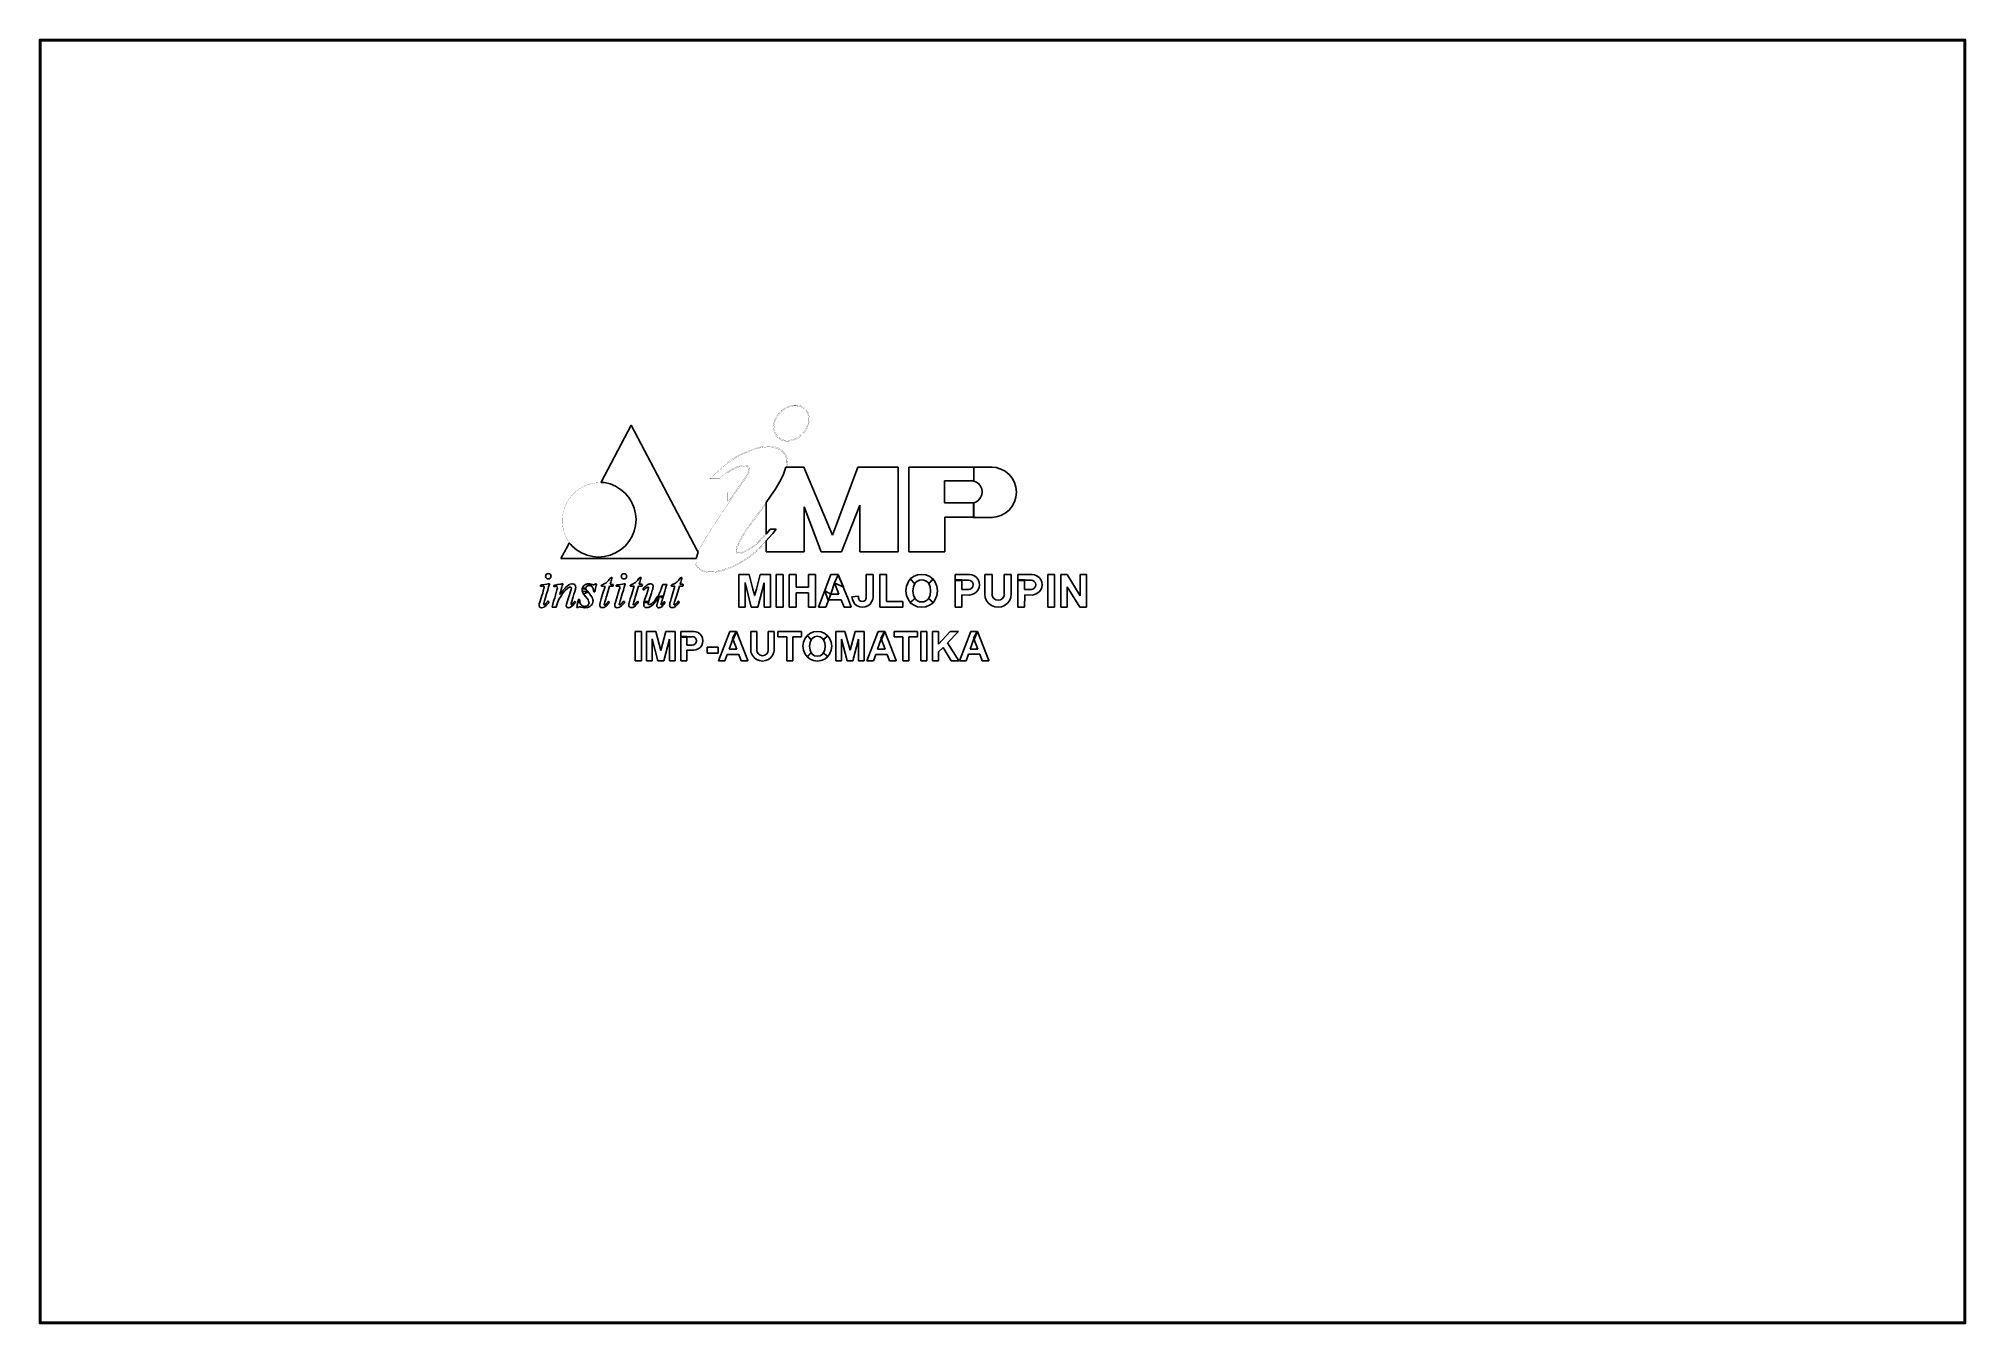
# Model space of a CAD drawing. Header units: millimetres. Extents: x -570 to 1662, y -720 to 838.
# Drawn here: x 736.5 to 889.1, y 736.5 to 838.3 of the extents above; entities outside this region: 18.
import ezdxf

# ---------------------------------------------------------------- set-up
doc = ezdxf.new("R2010")
doc.units = ezdxf.units.MM
doc.layers.add('KeepOutLayer', color=6, linetype='Continuous')
doc.layers.add('TopOverlay', color=2, linetype='Continuous')

msp = doc.modelspace()

# ---------------------------------------------------------------- linework, layer by layer
at = {"layer": 'KeepOutLayer', "const_width": 0.254}
for points in [[(736.6, 838.2), (889, 838.2)], [(736.6, 736.6), (736.6, 838.2)], [(889, 736.6), (889, 838.2)], [(736.6, 736.6), (889, 736.6)]]:
    msp.add_lwpolyline(points, dxfattribs=at)
at = {"layer": 'KeepOutLayer', "const_width": 0.127}
for points in [[(736.54, 838.2, 1), (736.66, 838.2, 1)], [(736.54, 838.2, 1), (736.66, 838.2, 1)], [(888.94, 838.2, 1), (889.06, 838.2, 1)], [(888.94, 838.2, 1), (889.06, 838.2, 1)], [(736.54, 736.6, 1), (736.66, 736.6, 1)], [(736.54, 736.6, 1), (736.66, 736.6, 1)], [(888.94, 736.6, 1), (889.06, 736.6, 1)], [(888.94, 736.6, 1), (889.06, 736.6, 1)]]:
    msp.add_lwpolyline(points, format="xyb", close=True, dxfattribs=at)
at = {"layer": 'TopOverlay'}
for p, q in [((781.01, 803.18), (783.39, 807.7)), ((783.39, 807.7), (788.63, 797.78)), ((781.02, 803.17), (781.01, 803.18)), ((781.28, 803.15), (781.02, 803.17)), ((781.02, 803.17), (781.02, 803.17)), ((781.73, 803.05), (781.28, 803.15)), ((782.16, 802.87), (781.73, 803.05)), ((795.25, 803.37), (794.8, 802.61)), ((795.46, 803.82), (795.25, 803.37)), ((795.65, 804.37), (795.46, 803.82)), ((797.08, 804.37), (795.65, 804.37)), ((799.33, 799), (797.08, 804.37)), ((801.35, 804.38), (799.33, 799)), ((804.54, 804.38), (801.35, 804.38)), ((804.54, 797.67), (804.54, 804.38)), ((805.38, 797.67), (805.38, 804.38)), ((805.38, 804.38), (810.54, 804.38)), ((810.54, 803.29), (808.22, 803.29)), ((808.22, 803.29), (808.22, 801.55)), ((810.53, 803.32), (810.46, 803.32)), ((810.46, 803.32), (810.46, 803.28)), ((810.46, 803.28), (810.51, 803.29)), ((810.51, 803.29), (810.53, 803.28)), ((811.98, 804.37), (810.53, 804.37)), ((810.53, 804.37), (810.53, 803.32)), ((810.53, 803.28), (810.75, 803.19)), ((810.54, 804.38), (810.54, 803.29)), ((810.75, 803.19), (810.93, 803.05)), ((810.93, 803.05), (811.07, 802.87)), ((812.29, 804.35), (811.98, 804.38)), ((811.98, 804.38), (811.98, 804.37)), ((812.67, 804.23), (812.29, 804.35)), ((813.01, 804.05), (812.67, 804.23)), ((813.32, 803.8), (813.01, 804.05)), ((813.56, 803.5), (813.32, 803.8)), ((813.75, 803.15), (813.56, 803.5)), ((813.86, 802.78), (813.75, 803.15)), ((782.56, 802.62), (782.16, 802.87)), ((782.91, 802.32), (782.56, 802.62)), ((783.22, 801.97), (782.91, 802.32)), ((783.46, 801.57), (783.22, 801.97)), ((783.64, 801.14), (783.46, 801.57)), ((794.44, 802.08), (794.09, 801.58)), ((794.09, 801.58), (794.09, 799.07)), ((794.8, 802.61), (794.44, 802.08)), ((808.22, 801.55), (810.52, 801.55)), ((810.51, 801.56), (810.45, 801.56)), ((810.45, 801.56), (810.45, 801.54)), ((810.45, 801.54), (810.51, 801.54)), ((810.51, 801.56), (810.51, 801.56)), ((810.53, 801.56), (810.51, 801.55)), ((810.51, 801.55), (810.51, 801.56)), ((810.51, 801.54), (810.51, 800.4)), ((810.52, 801.55), (810.52, 800.41)), ((810.75, 801.64), (810.53, 801.56)), ((810.93, 801.79), (810.75, 801.64)), ((811.07, 801.97), (810.93, 801.79)), ((811.07, 802.87), (811.16, 802.65)), ((811.16, 802.19), (811.07, 801.97)), ((811.16, 802.65), (811.19, 802.42)), ((811.19, 802.42), (811.16, 802.19)), ((813.56, 801.28), (813.75, 801.62)), ((813.75, 801.62), (813.86, 802)), ((813.9, 802.39), (813.86, 802.78)), ((813.86, 802), (813.9, 802.39)), ((783.75, 800.69), (783.64, 801.14)), ((783.78, 800.22), (783.75, 800.69)), ((783.75, 799.76), (783.78, 800.22)), ((797.09, 797.67), (797.09, 801.23)), ((797.09, 801.23), (798.45, 797.67)), ((800.04, 797.67), (801.5, 801.36)), ((801.5, 801.36), (801.5, 797.67)), ((810.52, 800.41), (808.23, 800.41)), ((808.23, 800.41), (808.23, 797.67)), ((810.51, 800.4), (811.98, 800.4)), ((811.98, 800.4), (812.29, 800.43)), ((812.29, 800.43), (812.67, 800.54)), ((812.67, 800.54), (813.01, 800.73)), ((813.01, 800.73), (813.32, 800.97)), ((813.32, 800.97), (813.56, 801.28)), ((778.46, 798.33), (778.49, 798.39)), ((778.49, 798.39), (778.61, 798.24)), ((782.91, 798.12), (783.22, 798.48)), ((783.22, 798.48), (783.46, 798.87)), ((783.46, 798.87), (783.64, 799.3)), ((783.64, 799.3), (783.75, 799.76)), ((794.31, 798.77), (794.08, 798.53)), ((794.08, 798.53), (794.08, 798.53)), ((794.08, 798.53), (794.08, 797.67)), ((794.09, 799.07), (794.4, 799.46)), ((794.62, 799.11), (794.31, 798.77)), ((794.4, 799.46), (794.89, 799.46)), ((794.89, 799.46), (794.62, 799.11)), ((777.84, 797.14), (778.37, 798.15)), ((788.39, 797.14), (777.84, 797.14)), ((778.37, 798.15), (778.46, 798.33)), ((778.37, 798.15), (778.37, 798.15)), ((778.61, 798.24), (778.72, 798.12)), ((778.72, 798.12), (779.07, 797.82)), ((779.07, 797.82), (779.47, 797.58)), ((779.47, 797.58), (779.9, 797.4)), ((779.9, 797.4), (780.35, 797.29)), ((780.35, 797.29), (780.81, 797.25)), ((780.81, 797.25), (781.28, 797.29)), ((781.28, 797.29), (781.73, 797.4)), ((781.73, 797.4), (782.16, 797.58)), ((782.16, 797.58), (782.56, 797.82)), ((782.56, 797.82), (782.91, 798.12)), ((788.55, 797.14), (788.39, 797.14)), ((788.7, 797.65), (788.55, 797.14)), ((788.63, 797.78), (788.7, 797.65)), ((794.08, 797.67), (797.09, 797.67)), ((798.45, 797.67), (800.04, 797.67)), ((801.5, 797.67), (804.54, 797.67)), ((805.38, 797.67), (805.38, 797.67)), ((808.23, 797.67), (805.38, 797.67)), ((776.63, 795.8), (776.62, 795.73)), ((776.62, 795.73), (776.62, 795.73)), ((776.62, 795.73), (776.64, 795.65)), ((776.64, 795.83), (776.63, 795.8)), ((776.63, 795.8), (776.63, 795.8)), ((776.63, 795.8), (776.63, 795.8)), ((776.65, 795.85), (776.64, 795.83)), ((776.64, 795.65), (776.67, 795.6)), ((776.67, 795.89), (776.65, 795.85)), ((776.65, 795.85), (776.65, 795.85)), ((776.65, 795.85), (776.65, 795.85)), ((776.68, 795.89), (776.67, 795.89)), ((776.67, 795.6), (776.67, 795.6)), ((776.67, 795.6), (776.68, 795.59)), ((776.69, 795.89), (776.68, 795.89)), ((776.68, 795.59), (776.75, 795.54)), ((776.74, 795.93), (776.69, 795.89)), ((776.84, 795.95), (776.74, 795.93)), ((776.74, 795.92), (776.74, 795.93)), ((776.74, 795.93), (776.74, 795.93)), ((776.74, 795.93), (776.74, 795.92)), ((776.74, 795.92), (776.74, 795.92)), ((776.75, 795.54), (776.8, 795.53)), ((776.8, 795.53), (776.8, 795.53)), ((776.8, 795.53), (776.84, 795.52)), ((776.87, 795.94), (776.84, 795.95)), ((776.84, 795.52), (776.92, 795.54)), ((776.92, 795.93), (776.87, 795.94)), ((776.87, 795.94), (776.87, 795.94)), ((776.98, 795.89), (776.92, 795.93)), ((776.92, 795.54), (776.94, 795.55)), ((776.94, 795.55), (776.99, 795.58)), ((776.94, 795.55), (776.94, 795.55)), ((776.99, 795.89), (776.98, 795.89)), ((776.98, 795.89), (776.98, 795.89)), ((777.03, 795.82), (776.99, 795.89)), ((776.99, 795.58), (777.03, 795.65)), ((777.04, 795.79), (777.03, 795.82)), ((777.03, 795.66), (777.05, 795.73)), ((777.03, 795.65), (777.03, 795.66)), ((777.03, 795.66), (777.03, 795.66)), ((777.05, 795.73), (777.04, 795.79)), ((777.04, 795.79), (777.04, 795.79)), ((781.55, 795.35), (781.49, 795.29)), ((781.6, 795.41), (781.55, 795.35)), ((781.66, 795.47), (781.6, 795.41)), ((781.71, 795.54), (781.66, 795.47)), ((781.73, 795.56), (781.71, 795.54)), ((781.76, 795.6), (781.73, 795.56)), ((781.78, 795.62), (781.76, 795.6)), ((781.81, 795.63), (781.78, 795.62)), ((781.79, 795.28), (781.81, 795.37)), ((781.84, 795.63), (781.81, 795.63)), ((781.81, 795.37), (781.84, 795.46)), ((781.87, 795.63), (781.84, 795.63)), ((781.84, 795.46), (781.87, 795.55)), ((781.89, 795.62), (781.87, 795.63)), ((781.87, 795.55), (781.88, 795.58)), ((781.88, 795.58), (781.89, 795.62)), ((781.89, 795.62), (781.89, 795.62)), ((782.63, 795.79), (782.61, 795.72)), ((782.61, 795.72), (782.62, 795.72)), ((782.62, 795.72), (782.63, 795.65)), ((782.64, 795.83), (782.63, 795.79)), ((782.63, 795.79), (782.63, 795.79)), ((782.63, 795.79), (782.63, 795.79)), ((782.63, 795.65), (782.67, 795.59)), ((782.65, 795.85), (782.64, 795.83)), ((782.66, 795.88), (782.65, 795.85)), ((782.65, 795.85), (782.65, 795.85)), ((782.65, 795.85), (782.65, 795.85)), ((782.68, 795.89), (782.66, 795.88)), ((782.67, 795.59), (782.67, 795.59)), ((782.67, 795.59), (782.68, 795.58)), ((782.74, 795.92), (782.68, 795.89)), ((782.68, 795.89), (782.68, 795.89)), ((782.68, 795.58), (782.75, 795.54)), ((782.83, 795.94), (782.74, 795.93)), ((782.74, 795.93), (782.74, 795.92)), ((782.74, 795.92), (782.74, 795.92)), ((782.74, 795.92), (782.74, 795.92)), ((782.74, 795.92), (782.74, 795.92)), ((782.75, 795.54), (782.8, 795.53)), ((782.8, 795.53), (782.8, 795.53)), ((782.8, 795.53), (782.83, 795.52)), ((782.86, 795.94), (782.83, 795.94)), ((782.83, 795.52), (782.92, 795.54)), ((782.92, 795.93), (782.86, 795.94)), ((782.86, 795.94), (782.86, 795.94)), ((782.98, 795.89), (782.92, 795.93)), ((782.92, 795.54), (782.94, 795.55)), ((782.94, 795.55), (782.99, 795.58)), ((782.94, 795.55), (782.94, 795.55)), ((782.98, 795.88), (782.98, 795.89)), ((782.98, 795.89), (782.98, 795.89)), ((783.03, 795.82), (782.98, 795.88)), ((782.99, 795.58), (783.03, 795.64)), ((783.04, 795.78), (783.03, 795.82)), ((783.03, 795.66), (783.05, 795.73)), ((783.03, 795.64), (783.03, 795.66)), ((783.03, 795.66), (783.03, 795.66)), ((783.05, 795.73), (783.04, 795.78)), ((783.04, 795.78), (783.04, 795.78)), ((783.85, 795.35), (783.79, 795.3)), ((783.9, 795.41), (783.85, 795.35)), ((783.96, 795.48), (783.9, 795.41)), ((784.01, 795.55), (783.96, 795.48)), ((784.03, 795.57), (784.01, 795.55)), ((784.06, 795.61), (784.03, 795.57)), ((784.09, 795.63), (784.06, 795.61)), ((784.12, 795.64), (784.09, 795.63)), ((784.09, 795.28), (784.12, 795.38)), ((784.14, 795.64), (784.12, 795.64)), ((784.12, 795.38), (784.14, 795.47)), ((784.17, 795.63), (784.14, 795.64)), ((784.14, 795.47), (784.17, 795.55)), ((784.19, 795.63), (784.17, 795.63)), ((784.17, 795.55), (784.18, 795.59)), ((784.18, 795.59), (784.19, 795.62)), ((784.19, 795.62), (784.19, 795.63)), ((787.08, 795.35), (787.03, 795.3)), ((787.14, 795.41), (787.08, 795.35)), ((787.19, 795.48), (787.14, 795.41)), ((787.24, 795.55), (787.19, 795.48)), ((787.26, 795.57), (787.24, 795.55)), ((787.29, 795.6), (787.26, 795.57)), ((787.32, 795.62), (787.29, 795.6)), ((787.35, 795.63), (787.32, 795.62)), ((787.32, 795.28), (787.35, 795.37)), ((787.37, 795.63), (787.35, 795.63)), ((787.35, 795.37), (787.38, 795.47)), ((787.4, 795.63), (787.37, 795.63)), ((787.38, 795.47), (787.4, 795.55)), ((787.42, 795.63), (787.4, 795.63)), ((787.4, 795.55), (787.41, 795.58)), ((787.41, 795.58), (787.42, 795.62)), ((787.42, 795.62), (787.42, 795.63)), ((791.92, 793.29), (791.92, 795.87)), ((791.92, 795.87), (792.73, 795.87)), ((792.73, 795.87), (792.94, 795.04)), ((793.4, 795.02), (793.62, 795.87)), ((793.62, 795.87), (794.42, 795.87)), ((794.42, 795.87), (794.42, 793.29)), ((795.43, 795.87), (794.89, 795.87)), ((794.89, 795.87), (794.89, 793.29)), ((795.43, 793.29), (795.43, 795.87)), ((796.46, 795.87), (795.92, 795.87)), ((795.92, 795.87), (795.92, 793.29)), ((796.46, 794.86), (796.46, 795.87)), ((797.98, 795.87), (797.45, 795.87)), ((797.45, 795.87), (797.45, 794.86)), ((797.98, 793.29), (797.98, 795.87)), ((798.23, 793.29), (799.22, 795.87)), ((799.22, 795.87), (799.8, 795.87)), ((799.79, 795.86), (799.5, 795.22)), ((800.6, 793.88), (799.79, 795.86)), ((799.8, 795.87), (800.2, 794.87)), ((802, 794), (802, 795.87)), ((802, 795.87), (802.55, 795.87)), ((802.55, 795.87), (802.55, 794.1)), ((803.08, 795.87), (803.08, 795.87)), ((803.08, 795.87), (803.61, 795.87)), ((803.08, 793.29), (803.08, 795.87)), ((803.61, 795.87), (803.61, 793.74)), ((805.5, 795.51), (805.35, 795.31)), ((805.74, 795.71), (805.5, 795.52)), ((805.5, 795.52), (805.5, 795.51)), ((805.51, 795.52), (805.5, 795.51)), ((805.5, 795.51), (805.85, 795.15)), ((805.85, 795.15), (805.5, 795.51)), ((805.5, 795.51), (805.5, 795.5)), ((805.5, 795.5), (805.5, 795.5)), ((805.5, 795.5), (805.84, 795.13)), ((805.84, 795.2), (805.51, 795.52)), ((806.06, 795.84), (805.74, 795.71)), ((805.93, 795.26), (806.07, 795.36)), ((806.39, 795.88), (806.06, 795.84)), ((806.07, 795.36), (806.23, 795.43)), ((806.23, 795.43), (806.41, 795.45)), ((806.73, 795.84), (806.39, 795.88)), ((806.41, 795.45), (806.58, 795.43)), ((806.58, 795.43), (806.75, 795.36)), ((807.05, 795.71), (806.73, 795.84)), ((806.75, 795.36), (806.89, 795.26)), ((807.28, 795.52), (806.95, 795.17)), ((806.96, 795.15), (807.3, 795.51)), ((806.96, 795.15), (807.3, 795.51)), ((806.97, 795.14), (807.31, 795.49)), ((807.3, 795.51), (807.05, 795.71)), ((807.31, 795.49), (807.28, 795.52)), ((807.3, 795.51), (807.45, 795.31)), ((810.19, 795.87), (809.05, 795.87)), ((809.05, 795.87), (809.05, 795.79)), ((809.05, 795.79), (809.05, 795.79)), ((809.05, 795.79), (809.05, 795.43)), ((809.05, 795.79), (809.05, 795.79)), ((809.59, 795.44), (809.05, 795.44)), ((809.05, 795.44), (809.05, 795.4)), ((809.05, 795.43), (810.13, 795.43)), ((809.59, 795.42), (809.05, 795.42)), ((809.05, 795.42), (809.05, 793.29)), ((809.05, 795.4), (809.06, 795.4)), ((809.06, 795.4), (809.06, 795.4)), ((809.06, 795.4), (809.06, 795.4)), ((809.06, 795.4), (809.59, 795.4)), ((809.59, 795.4), (809.59, 795.44)), ((809.59, 794.7), (809.59, 795.42)), ((810.13, 795.43), (810.24, 795.41)), ((810.37, 795.85), (810.19, 795.87)), ((810.19, 795.87), (810.19, 795.87)), ((810.24, 795.41), (810.36, 795.33)), ((810.36, 795.33), (810.44, 795.21)), ((810.57, 795.77), (810.37, 795.85)), ((810.74, 795.64), (810.57, 795.77)), ((810.87, 795.47), (810.74, 795.64)), ((810.95, 795.27), (810.87, 795.47)), ((811.41, 795.87), (811.41, 795.87)), ((811.41, 795.87), (811.97, 795.87)), ((811.41, 794.32), (811.41, 795.87)), ((811.97, 795.87), (811.97, 794.35)), ((812.94, 794.35), (812.94, 795.87)), ((812.94, 795.87), (813.48, 795.87)), ((813.48, 795.87), (813.49, 794.32)), ((814.55, 795.42), (814.01, 795.42)), ((814.01, 795.42), (814.01, 793.29)), ((815.16, 795.87), (814.02, 795.87)), ((814.02, 795.87), (814.02, 795.79)), ((814.02, 795.79), (814.02, 795.79)), ((814.02, 795.79), (814.02, 795.43)), ((814.02, 795.79), (814.02, 795.79)), ((814.55, 795.44), (814.02, 795.44)), ((814.02, 795.44), (814.02, 795.4)), ((814.02, 795.43), (815.1, 795.43)), ((814.02, 795.4), (814.02, 795.4)), ((814.02, 795.4), (814.02, 795.4)), ((814.02, 795.4), (814.55, 795.4)), ((814.02, 795.4), (814.02, 795.4)), ((814.55, 795.4), (814.55, 795.44)), ((814.55, 794.7), (814.55, 795.42)), ((815.1, 795.43), (815.2, 795.41)), ((815.34, 795.85), (815.16, 795.87)), ((815.16, 795.87), (815.16, 795.87)), ((815.2, 795.41), (815.32, 795.33)), ((815.53, 795.77), (815.34, 795.85)), ((815.7, 795.64), (815.53, 795.77)), ((815.83, 795.47), (815.7, 795.64)), ((815.91, 795.27), (815.83, 795.47)), ((816.38, 793.29), (816.38, 795.87)), ((816.38, 795.87), (816.92, 795.87)), ((816.92, 795.87), (816.92, 793.29)), ((817.41, 793.29), (817.41, 795.87)), ((817.41, 795.87), (817.92, 795.87)), ((817.92, 795.87), (818.95, 794.19)), ((818.95, 794.19), (818.96, 795.87)), ((818.96, 795.87), (819.45, 795.87)), ((819.45, 795.87), (819.45, 793.29)), ((776.27, 794.03), (776.17, 793.68)), ((776.22, 794.99), (776.21, 794.97)), ((776.21, 794.97), (776.22, 794.96)), ((776.23, 795.02), (776.22, 794.99)), ((776.22, 794.99), (776.22, 794.99)), ((776.22, 794.96), (776.22, 794.96)), ((776.22, 794.96), (776.23, 794.95)), ((776.28, 795.04), (776.23, 795.02)), ((776.23, 795.02), (776.24, 795.02)), ((776.24, 795.02), (776.23, 795.02)), ((776.23, 794.95), (776.25, 794.94)), ((776.25, 794.94), (776.26, 794.94)), ((776.26, 794.94), (776.26, 794.95)), ((776.26, 794.95), (776.33, 794.95)), ((776.33, 794.22), (776.27, 794.03)), ((776.29, 795.05), (776.28, 795.04)), ((776.28, 795.04), (776.28, 795.04)), ((776.36, 795.06), (776.29, 795.05)), ((776.33, 794.95), (776.4, 794.97)), ((776.39, 794.4), (776.33, 794.22)), ((776.57, 795.09), (776.36, 795.06)), ((776.44, 794.57), (776.39, 794.4)), ((776.4, 794.97), (776.41, 794.97)), ((776.41, 794.97), (776.44, 794.96)), ((776.44, 794.96), (776.44, 794.96)), ((776.44, 794.96), (776.46, 794.95)), ((776.46, 794.67), (776.44, 794.57)), ((776.46, 794.95), (776.46, 794.95)), ((776.46, 794.95), (776.46, 794.95)), ((776.46, 794.95), (776.48, 794.92)), ((776.49, 794.79), (776.46, 794.67)), ((776.48, 794.92), (776.48, 794.92)), ((776.48, 794.92), (776.5, 794.88)), ((776.51, 794.84), (776.49, 794.79)), ((776.49, 794.79), (776.49, 794.79)), ((776.5, 794.88), (776.5, 794.88)), ((776.5, 794.88), (776.51, 794.85)), ((776.51, 794.85), (776.51, 794.84)), ((776.51, 794.84), (776.51, 794.84)), ((776.54, 793.79), (776.61, 794.05)), ((776.72, 795.12), (776.57, 795.09)), ((776.57, 795.09), (776.57, 795.09)), ((776.61, 794.05), (776.7, 794.34)), ((776.7, 794.34), (776.79, 794.64)), ((776.83, 795.13), (776.72, 795.12)), ((776.72, 795.12), (776.72, 795.12)), ((776.79, 794.64), (776.86, 794.89)), ((776.91, 795.13), (776.82, 795.13)), ((776.82, 795.13), (776.83, 795.13)), ((776.83, 795.13), (776.83, 795.13)), ((776.86, 794.89), (776.92, 795.11)), ((776.92, 795.13), (776.91, 795.14)), ((776.91, 795.14), (776.91, 795.14)), ((776.91, 795.14), (776.91, 795.13)), ((776.91, 795.13), (776.91, 795.13)), ((776.92, 795.12), (776.92, 795.13)), ((776.92, 795.13), (776.92, 795.13)), ((776.92, 795.13), (776.92, 795.13)), ((776.92, 795.11), (776.92, 795.12)), ((777.27, 794.97), (777.26, 794.95)), ((777.26, 794.95), (777.27, 794.94)), ((777.34, 794.04), (777.26, 793.77)), ((777.28, 795), (777.27, 794.97)), ((777.27, 794.97), (777.27, 794.97)), ((777.27, 794.97), (777.27, 794.97)), ((777.27, 794.94), (777.27, 794.94)), ((777.27, 794.94), (777.28, 794.93)), ((777.29, 795), (777.28, 795)), ((777.28, 794.93), (777.3, 794.92)), ((777.33, 795.02), (777.29, 795)), ((777.29, 795), (777.29, 795)), ((777.3, 794.92), (777.37, 794.93)), ((777.3, 794.92), (777.3, 794.92)), ((777.3, 794.92), (777.3, 794.92)), ((777.4, 795.04), (777.32, 795.02)), ((777.32, 795.02), (777.33, 795.02)), ((777.52, 794.65), (777.34, 794.04)), ((777.37, 794.93), (777.43, 794.94)), ((777.37, 794.93), (777.37, 794.93)), ((777.59, 795.08), (777.4, 795.04)), ((777.43, 794.94), (777.43, 794.95)), ((777.43, 794.95), (777.44, 794.95)), ((777.44, 794.95), (777.47, 794.94)), ((777.47, 794.94), (777.47, 794.94)), ((777.47, 794.94), (777.5, 794.93)), ((777.5, 794.93), (777.5, 794.92)), ((777.5, 794.92), (777.53, 794.9)), ((777.56, 794.78), (777.52, 794.65)), ((777.52, 794.65), (777.52, 794.65)), ((777.53, 794.9), (777.53, 794.91)), ((777.53, 794.91), (777.55, 794.85)), ((777.55, 794.85), (777.55, 794.85)), ((777.55, 794.85), (777.56, 794.82)), ((777.56, 794.82), (777.55, 794.78)), ((777.55, 794.78), (777.56, 794.78)), ((777.58, 793.7), (777.64, 793.83)), ((777.82, 795.12), (777.59, 795.08)), ((777.59, 795.08), (777.59, 795.08)), ((777.64, 793.83), (777.65, 793.87)), ((777.64, 793.83), (777.64, 793.83)), ((777.65, 793.87), (777.87, 794.21)), ((777.75, 794.3), (777.78, 794.42)), ((777.8, 794.36), (777.75, 794.3)), ((777.78, 794.42), (777.82, 794.55)), ((777.85, 794.42), (777.8, 794.36)), ((777.92, 795.13), (777.82, 795.12)), ((777.82, 795.12), (777.82, 795.12)), ((777.82, 795.12), (777.82, 795.12)), ((777.82, 794.55), (777.86, 794.7)), ((777.91, 794.5), (777.85, 794.42)), ((777.86, 794.7), (777.91, 794.86)), ((777.87, 794.21), (777.95, 794.36)), ((777.87, 794.21), (777.87, 794.21)), ((777.87, 794.21), (777.87, 794.21)), ((777.91, 794.52), (777.9, 794.51)), ((777.9, 794.51), (777.91, 794.5)), ((777.91, 794.86), (777.94, 794.99)), ((778.14, 794.77), (777.91, 794.52)), ((777.96, 795.14), (777.92, 795.13)), ((777.92, 795.13), (777.92, 795.13)), ((777.94, 794.99), (777.98, 795.12)), ((777.95, 794.36), (778.12, 794.56)), ((777.97, 795.14), (777.96, 795.14)), ((777.97, 795.13), (777.97, 795.14)), ((777.98, 795.13), (777.97, 795.13)), ((777.98, 795.12), (777.98, 795.13)), ((778.12, 794.56), (778.19, 794.64)), ((778.12, 794.56), (778.12, 794.56)), ((778.19, 794.84), (778.14, 794.78)), ((778.14, 794.78), (778.14, 794.77)), ((778.34, 794.96), (778.19, 794.84)), ((778.19, 794.64), (778.37, 794.78)), ((778.46, 794.1), (778.33, 793.71)), ((778.46, 795.05), (778.34, 794.96)), ((778.34, 794.96), (778.34, 794.96)), ((778.37, 794.78), (778.45, 794.84)), ((778.37, 794.78), (778.37, 794.78)), ((778.45, 794.84), (778.46, 794.85)), ((778.53, 795.08), (778.46, 795.05)), ((778.46, 794.85), (778.47, 794.84)), ((778.6, 794.53), (778.46, 794.1)), ((778.47, 794.84), (778.5, 794.86)), ((778.5, 794.86), (778.54, 794.87)), ((778.55, 795.1), (778.52, 795.09)), ((778.52, 795.09), (778.53, 795.08)), ((778.54, 794.87), (778.57, 794.88)), ((778.54, 794.87), (778.54, 794.87)), ((778.71, 795.13), (778.55, 795.1)), ((778.57, 794.88), (778.59, 794.87)), ((778.59, 794.87), (778.59, 794.87)), ((778.59, 794.87), (778.59, 794.87)), ((778.59, 794.87), (778.64, 794.85)), ((778.65, 794.7), (778.6, 794.53)), ((778.6, 794.53), (778.6, 794.53)), ((778.64, 794.85), (778.63, 794.84)), ((778.63, 794.84), (778.64, 794.85)), ((778.64, 794.85), (778.66, 794.79)), ((778.66, 794.79), (778.65, 794.7)), ((778.65, 794.7), (778.65, 794.7)), ((778.66, 794.79), (778.66, 794.79)), ((778.66, 794.79), (778.66, 794.79)), ((778.66, 794.79), (778.66, 794.79)), ((778.67, 793.69), (778.8, 794.1)), ((778.74, 795.14), (778.71, 795.13)), ((778.71, 795.13), (778.71, 795.13)), ((778.85, 795.12), (778.74, 795.14)), ((778.8, 794.1), (778.87, 794.32)), ((778.87, 795.11), (778.84, 795.12)), ((778.84, 795.12), (778.85, 795.12)), ((778.93, 795.07), (778.87, 795.11)), ((778.87, 794.32), (778.94, 794.53)), ((778.94, 795.06), (778.93, 795.07)), ((778.99, 794.99), (778.94, 795.06)), ((778.94, 795.06), (778.94, 795.06)), ((778.94, 794.53), (778.99, 794.71)), ((779, 794.94), (778.99, 794.99)), ((778.99, 794.71), (779, 794.78)), ((779.02, 794.84), (779, 794.94)), ((779, 794.94), (779, 794.94)), ((779, 794.78), (779.02, 794.84)), ((779, 794.78), (779, 794.78)), ((779.2, 793.83), (779.19, 793.79)), ((779.21, 793.87), (779.2, 793.83)), ((779.22, 793.88), (779.21, 793.87)), ((779.23, 793.9), (779.22, 793.88)), ((779.24, 793.91), (779.23, 793.9)), ((779.26, 793.91), (779.24, 793.91)), ((779.27, 793.91), (779.26, 793.91)), ((779.29, 793.9), (779.27, 793.91)), ((779.31, 793.88), (779.29, 793.9)), ((779.31, 793.86), (779.31, 793.88)), ((779.32, 793.79), (779.31, 793.86)), ((779.51, 794.7), (779.52, 794.76)), ((779.51, 794.64), (779.51, 794.7)), ((779.52, 794.57), (779.51, 794.64)), ((779.54, 794.82), (779.52, 794.76)), ((779.52, 794.76), (779.54, 794.82)), ((779.52, 794.76), (779.52, 794.76)), ((779.52, 794.76), (779.83, 794.69)), ((779.6, 794.38), (779.52, 794.57)), ((779.52, 794.57), (779.76, 794.52)), ((779.54, 794.51), (779.52, 794.57)), ((779.57, 794.88), (779.54, 794.82)), ((779.54, 794.82), (779.81, 794.78)), ((779.57, 794.45), (779.54, 794.51)), ((779.6, 794.93), (779.57, 794.88)), ((779.6, 794.38), (779.57, 794.45)), ((779.63, 794.97), (779.6, 794.93)), ((779.65, 794.3), (779.6, 794.38)), ((779.6, 794.38), (779.6, 794.38)), ((779.63, 794.35), (779.6, 794.38)), ((779.68, 795.01), (779.63, 794.97)), ((779.98, 794.48), (779.63, 794.35)), ((779.93, 793.94), (779.65, 794.3)), ((779.72, 795.05), (779.68, 795.01)), ((779.78, 795.08), (779.72, 795.05)), ((779.76, 794.52), (779.9, 794.58)), ((779.84, 795.11), (779.78, 795.08)), ((779.81, 794.78), (779.82, 794.83)), ((779.82, 794.74), (779.81, 794.78)), ((779.81, 794.78), (779.81, 794.78)), ((779.81, 794.78), (779.82, 794.74)), ((779.82, 794.83), (779.84, 794.88)), ((779.83, 794.69), (779.82, 794.74)), ((779.82, 794.74), (779.83, 794.69)), ((779.83, 794.69), (779.86, 794.63)), ((779.89, 795.12), (779.84, 795.11)), ((779.84, 794.88), (779.87, 794.92)), ((779.86, 794.63), (779.9, 794.58)), ((779.87, 794.92), (779.91, 794.96)), ((779.94, 795.13), (779.89, 795.12)), ((779.9, 794.58), (780.06, 794.39)), ((779.9, 794.58), (779.98, 794.48)), ((779.91, 794.96), (779.96, 794.98)), ((779.98, 793.86), (779.93, 793.94)), ((779.99, 795.13), (779.94, 795.13)), ((779.96, 794.98), (780.02, 795)), ((780.03, 793.77), (779.98, 793.86)), ((780.02, 795.13), (779.99, 795.13)), ((780.05, 795.13), (780.02, 795.13)), ((780.02, 795), (780.08, 795)), ((780.1, 795.13), (780.05, 795.13)), ((780.06, 794.39), (780.17, 794.25)), ((780.08, 795), (780.14, 795)), ((780.16, 795.12), (780.1, 795.13)), ((780.16, 795.12), (780.14, 795)), ((780.14, 795), (780.2, 794.98)), ((780.14, 795), (780.2, 794.98)), ((780.21, 795.11), (780.16, 795.12)), ((780.16, 795.12), (780.16, 795.12)), ((780.21, 795.11), (780.16, 795.12)), ((780.17, 794.25), (780.27, 794.11)), ((780.2, 794.98), (780.21, 795.11)), ((780.2, 794.98), (780.25, 794.95)), ((780.27, 795.09), (780.21, 795.11)), ((780.25, 794.95), (780.28, 794.92)), ((780.29, 795.09), (780.27, 795.09)), ((780.27, 794.11), (780.33, 794)), ((780.28, 794.92), (780.31, 794.89)), ((780.32, 795.08), (780.29, 795.09)), ((780.31, 794.89), (780.34, 794.85)), ((780.37, 795.06), (780.32, 795.08)), ((780.33, 794), (780.37, 793.88)), ((780.34, 794.85), (780.36, 794.81)), ((780.36, 794.81), (780.38, 794.76)), ((780.41, 795.05), (780.37, 795.06)), ((780.37, 793.88), (780.38, 793.79)), ((780.38, 794.76), (780.4, 794.71)), ((780.4, 794.71), (780.41, 794.66)), ((780.43, 795.05), (780.41, 795.05)), ((780.41, 794.66), (780.42, 794.61)), ((780.42, 794.61), (780.42, 794.58)), ((780.42, 794.58), (780.43, 794.54)), ((780.45, 795.05), (780.43, 795.05)), ((780.43, 794.54), (780.43, 794.53)), ((780.43, 794.53), (780.44, 794.51)), ((780.44, 794.51), (780.45, 794.5)), ((780.46, 795.06), (780.45, 795.05)), ((780.45, 794.5), (780.45, 794.5)), ((780.45, 794.5), (780.47, 794.49)), ((780.48, 795.07), (780.46, 795.06)), ((780.47, 794.49), (780.48, 794.49)), ((780.5, 795.08), (780.48, 795.07)), ((780.48, 794.49), (780.5, 794.49)), ((780.52, 795.11), (780.5, 795.08)), ((780.5, 794.49), (780.51, 794.5)), ((780.51, 794.5), (780.52, 794.52)), ((780.54, 795.12), (780.52, 795.11)), ((780.52, 794.52), (780.53, 794.54)), ((780.53, 794.54), (780.54, 794.57)), ((780.56, 795.13), (780.54, 795.12)), ((780.54, 794.57), (780.55, 794.61)), ((780.55, 794.61), (780.58, 794.79)), ((780.6, 795.14), (780.56, 795.13)), ((780.58, 794.79), (780.63, 795.01)), ((780.63, 795.13), (780.6, 795.14)), ((780.64, 795.12), (780.63, 795.13)), ((780.63, 795.01), (780.64, 795.09)), ((780.64, 795.11), (780.64, 795.12)), ((780.64, 795.09), (780.64, 795.11)), ((781.03, 793.95), (780.97, 793.73)), ((781.04, 795.01), (781.03, 795)), ((781.03, 795), (781.03, 794.99)), ((781.03, 794.99), (781.03, 794.98)), ((781.03, 794.98), (781.04, 794.96)), ((781.14, 794.31), (781.03, 793.95)), ((781.05, 795.03), (781.04, 795.02)), ((781.04, 795.02), (781.04, 795.01)), ((781.04, 794.96), (781.04, 794.96)), ((781.04, 794.96), (781.05, 794.95)), ((781.06, 795.04), (781.05, 795.03)), ((781.05, 794.95), (781.07, 794.95)), ((781.12, 795.06), (781.06, 795.04)), ((781.07, 794.95), (781.09, 794.94)), ((781.09, 794.94), (781.14, 794.94)), ((781.2, 795.1), (781.12, 795.06)), ((781.14, 794.94), (781.18, 794.94)), ((781.33, 794.93), (781.14, 794.31)), ((781.18, 794.94), (781.33, 794.93)), ((781.26, 795.13), (781.2, 795.1)), ((781.32, 795.16), (781.26, 795.13)), ((781.31, 793.71), (781.38, 793.95)), ((781.38, 795.2), (781.32, 795.16)), ((781.44, 795.24), (781.38, 795.2)), ((781.38, 793.95), (781.42, 794.08)), ((781.42, 794.08), (781.46, 794.22)), ((781.49, 795.29), (781.44, 795.24)), ((781.46, 794.22), (781.69, 794.94)), ((781.69, 794.94), (781.83, 794.94)), ((781.73, 795.1), (781.74, 795.12)), ((781.8, 795.1), (781.73, 795.1)), ((781.74, 795.12), (781.79, 795.28)), ((781.82, 795.09), (781.8, 795.1)), ((781.87, 795.09), (781.82, 795.09)), ((781.83, 794.94), (781.92, 794.95)), ((781.95, 795.09), (781.87, 795.09)), ((781.92, 794.95), (781.94, 794.95)), ((781.94, 794.95), (781.97, 794.96)), ((781.98, 795.09), (781.95, 795.09)), ((781.97, 794.96), (781.98, 794.97)), ((781.99, 795.08), (781.98, 795.09)), ((781.98, 795), (781.99, 795.07)), ((781.98, 794.97), (781.98, 795)), ((781.99, 795.07), (781.99, 795.08)), ((782.26, 794.03), (782.16, 793.68)), ((782.21, 794.99), (782.2, 794.97)), ((782.2, 794.97), (782.21, 794.96)), ((782.22, 795.02), (782.21, 794.99)), ((782.21, 794.99), (782.21, 794.99)), ((782.21, 794.96), (782.21, 794.96)), ((782.21, 794.96), (782.22, 794.95)), ((782.27, 795.04), (782.22, 795.02)), ((782.22, 795.02), (782.23, 795.02)), ((782.23, 795.02), (782.22, 795.02)), ((782.22, 794.95), (782.24, 794.94)), ((782.24, 794.94), (782.25, 794.94)), ((782.25, 794.94), (782.32, 794.95)), ((782.25, 794.94), (782.25, 794.94)), ((782.32, 794.21), (782.26, 794.03)), ((782.28, 795.05), (782.27, 795.04)), ((782.27, 795.04), (782.27, 795.04)), ((782.35, 795.06), (782.28, 795.05)), ((782.32, 794.95), (782.39, 794.96)), ((782.38, 794.4), (782.32, 794.21)), ((782.56, 795.09), (782.35, 795.06)), ((782.43, 794.57), (782.38, 794.4)), ((782.39, 794.96), (782.4, 794.97)), ((782.4, 794.97), (782.43, 794.96)), ((782.43, 794.96), (782.43, 794.96)), ((782.43, 794.96), (782.45, 794.95)), ((782.45, 794.67), (782.43, 794.57)), ((782.45, 794.95), (782.45, 794.95)), ((782.45, 794.95), (782.45, 794.94)), ((782.45, 794.94), (782.47, 794.91)), ((782.49, 794.79), (782.45, 794.67)), ((782.47, 794.91), (782.48, 794.92)), ((782.48, 794.92), (782.49, 794.88)), ((782.49, 794.88), (782.49, 794.88)), ((782.49, 794.88), (782.5, 794.85)), ((782.5, 794.84), (782.49, 794.79)), ((782.49, 794.79), (782.49, 794.79)), ((782.5, 794.85), (782.5, 794.84)), ((782.5, 794.84), (782.5, 794.84)), ((782.53, 793.79), (782.6, 794.05)), ((782.71, 795.11), (782.56, 795.09)), ((782.56, 795.09), (782.56, 795.09)), ((782.6, 794.05), (782.69, 794.34)), ((782.69, 794.34), (782.78, 794.63)), ((782.82, 795.13), (782.71, 795.11)), ((782.71, 795.11), (782.71, 795.11)), ((782.78, 794.63), (782.85, 794.88)), ((782.9, 795.13), (782.82, 795.13)), ((782.82, 795.13), (782.82, 795.13)), ((782.82, 795.13), (782.82, 795.13)), ((782.85, 794.88), (782.91, 795.11)), ((782.91, 795.13), (782.9, 795.13)), ((782.9, 795.13), (782.9, 795.13)), ((782.9, 795.13), (782.9, 795.13)), ((782.9, 795.13), (782.9, 795.13)), ((782.91, 795.12), (782.91, 795.13)), ((782.91, 795.11), (782.92, 795.12)), ((782.92, 795.12), (782.91, 795.12)), ((782.91, 795.12), (782.91, 795.12)), ((783.33, 793.95), (783.27, 793.74)), ((783.34, 795.02), (783.33, 795)), ((783.33, 795), (783.33, 794.99)), ((783.33, 794.99), (783.33, 794.98)), ((783.33, 794.98), (783.34, 794.97)), ((783.44, 794.32), (783.33, 793.95)), ((783.35, 795.04), (783.34, 795.03)), ((783.34, 795.03), (783.34, 795.02)), ((783.34, 794.97), (783.35, 794.96)), ((783.36, 795.05), (783.35, 795.04)), ((783.35, 794.96), (783.36, 794.96)), ((783.42, 795.07), (783.36, 795.05)), ((783.36, 794.96), (783.37, 794.95)), ((783.37, 794.95), (783.39, 794.95)), ((783.39, 794.95), (783.44, 794.95)), ((783.5, 795.11), (783.42, 795.07)), ((783.44, 794.95), (783.48, 794.95)), ((783.63, 794.94), (783.44, 794.32)), ((783.48, 794.95), (783.63, 794.94)), ((783.56, 795.14), (783.5, 795.11)), ((783.62, 795.17), (783.56, 795.14)), ((783.61, 793.71), (783.68, 793.95)), ((783.68, 795.21), (783.62, 795.17)), ((783.74, 795.25), (783.68, 795.21)), ((783.68, 793.95), (783.72, 794.09)), ((783.72, 794.09), (783.76, 794.23)), ((783.79, 795.3), (783.74, 795.25)), ((783.76, 794.23), (783.99, 794.95)), ((783.99, 794.95), (784.13, 794.95)), ((784.03, 795.1), (784.04, 795.13)), ((784.1, 795.1), (784.03, 795.1)), ((784.04, 795.13), (784.09, 795.28)), ((784.12, 795.1), (784.1, 795.1)), ((784.17, 795.1), (784.12, 795.1)), ((784.13, 794.95), (784.22, 794.95)), ((784.25, 795.1), (784.17, 795.1)), ((784.22, 794.95), (784.24, 794.96)), ((784.24, 794.96), (784.27, 794.96)), ((784.28, 795.09), (784.25, 795.1)), ((784.27, 794.96), (784.28, 794.98)), ((784.29, 795.09), (784.28, 795.09)), ((784.28, 795.01), (784.29, 795.08)), ((784.28, 794.98), (784.28, 795.01)), ((784.29, 795.08), (784.29, 795.09)), ((784.34, 794.74), (784.33, 794.71)), ((784.33, 794.71), (784.34, 794.67)), ((784.41, 794.81), (784.34, 794.74)), ((784.34, 794.67), (784.35, 794.66)), ((784.35, 794.66), (784.37, 794.65)), ((784.37, 794.65), (784.38, 794.65)), ((784.38, 794.65), (784.4, 794.65)), ((784.4, 794.65), (784.42, 794.66)), ((784.4, 794.65), (784.4, 794.65)), ((784.47, 794.89), (784.41, 794.81)), ((784.49, 793.93), (784.41, 793.64)), ((784.42, 794.66), (784.44, 794.68)), ((784.44, 794.68), (784.48, 794.72)), ((784.55, 794.96), (784.47, 794.89)), ((784.48, 794.72), (784.52, 794.76)), ((784.6, 794.27), (784.49, 793.93)), ((784.52, 794.76), (784.56, 794.8)), ((784.64, 795.02), (784.55, 794.96)), ((784.56, 794.8), (784.6, 794.83)), ((784.6, 794.83), (784.63, 794.86)), ((784.71, 794.6), (784.6, 794.27)), ((784.63, 794.86), (784.66, 794.87)), ((784.71, 795.07), (784.64, 795.02)), ((784.66, 794.87), (784.69, 794.88)), ((784.69, 794.88), (784.71, 794.89)), ((784.78, 795.1), (784.71, 795.07)), ((784.71, 794.89), (784.74, 794.88)), ((784.73, 794.67), (784.71, 794.6)), ((784.75, 794.75), (784.73, 794.67)), ((784.74, 794.88), (784.76, 794.87)), ((784.76, 794.79), (784.75, 794.75)), ((784.76, 794.87), (784.77, 794.86)), ((784.77, 794.84), (784.76, 794.79)), ((784.76, 793.65), (784.81, 793.83)), ((784.77, 794.86), (784.77, 794.84)), ((784.83, 795.12), (784.78, 795.1)), ((784.81, 793.83), (784.88, 794.04)), ((784.88, 795.13), (784.83, 795.12)), ((784.92, 795.13), (784.88, 795.13)), ((784.88, 794.04), (784.92, 794.16)), ((784.94, 795.14), (784.92, 795.13)), ((784.92, 794.16), (785, 794.4)), ((784.96, 795.13), (784.94, 795.14)), ((785, 795.13), (784.96, 795.13)), ((785.03, 795.12), (785, 795.13)), ((785, 794.4), (785.07, 794.6)), ((785.06, 795.1), (785.03, 795.12)), ((785.08, 795.08), (785.06, 795.1)), ((785.07, 794.6), (785.1, 794.72)), ((785.12, 795.04), (785.08, 795.08)), ((785.1, 794.72), (785.12, 794.84)), ((785.13, 794.99), (785.12, 795.04)), ((785.12, 794.84), (785.13, 794.91)), ((785.13, 794.91), (785.13, 794.99)), ((785.19, 793.74), (785.26, 793.82)), ((785.26, 793.82), (785.33, 793.91)), ((785.33, 793.91), (785.41, 794.02)), ((785.47, 793.91), (785.35, 793.75)), ((785.41, 794.02), (785.48, 794.12)), ((785.48, 794.12), (785.41, 794.02)), ((785.41, 794.02), (785.61, 794.1)), ((785.41, 794.02), (785.41, 794.02)), ((785.52, 793.98), (785.47, 793.91)), ((785.55, 794.22), (785.48, 794.12)), ((785.48, 794.12), (785.95, 794.19)), ((785.5, 793.72), (785.53, 793.83)), ((785.54, 794), (785.52, 793.98)), ((785.53, 793.83), (785.56, 793.92)), ((785.56, 794.03), (785.54, 794)), ((785.6, 794.3), (785.55, 794.22)), ((785.58, 794.05), (785.56, 794.03)), ((785.56, 793.92), (785.58, 794)), ((785.6, 794.07), (785.58, 794.05)), ((785.58, 794), (785.59, 794.04)), ((785.59, 794.04), (785.6, 794.07)), ((785.64, 794.39), (785.6, 794.3)), ((785.61, 794.1), (785.91, 794.06)), ((785.68, 794.48), (785.64, 794.39)), ((785.71, 794.54), (785.68, 794.48)), ((785.73, 794.6), (785.71, 794.54)), ((785.78, 794.72), (785.73, 794.6)), ((785.8, 794.78), (785.78, 794.72)), ((785.81, 794.83), (785.8, 794.78)), ((785.9, 795.09), (785.81, 794.83)), ((785.84, 793.81), (785.81, 793.7)), ((785.88, 793.95), (785.84, 793.81)), ((785.95, 794.19), (785.88, 793.95)), ((785.98, 795.09), (785.9, 795.09)), ((785.91, 794.06), (785.95, 794.19)), ((785.95, 794.19), (786.06, 794.55)), ((786.06, 795.09), (785.98, 795.09)), ((786.12, 795.09), (786.06, 795.09)), ((786.06, 794.55), (786.12, 794.77)), ((786.15, 795.09), (786.12, 795.09)), ((786.12, 794.77), (786.18, 794.96)), ((786.19, 795.08), (786.15, 795.09)), ((786.18, 794.96), (786.21, 795.05)), ((786.2, 795.08), (786.19, 795.08)), ((786.21, 795.07), (786.2, 795.08)), ((786.21, 795.05), (786.21, 795.07)), ((786.21, 795.07), (786.21, 795.07)), ((786.56, 793.95), (786.5, 793.74)), ((786.57, 795.02), (786.56, 795)), ((786.56, 795), (786.56, 794.99)), ((786.56, 794.99), (786.56, 794.98)), ((786.56, 794.98), (786.57, 794.97)), ((786.67, 794.31), (786.56, 793.95)), ((786.58, 795.03), (786.57, 795.02)), ((786.57, 795.02), (786.57, 795.02)), ((786.57, 794.97), (786.58, 794.96)), ((786.59, 795.04), (786.58, 795.03)), ((786.58, 794.96), (786.59, 794.95)), ((786.65, 795.07), (786.59, 795.04)), ((786.59, 794.95), (786.61, 794.95)), ((786.61, 794.95), (786.62, 794.95)), ((786.62, 794.95), (786.67, 794.94)), ((786.73, 795.1), (786.65, 795.07)), ((786.67, 794.94), (786.71, 794.94)), ((786.86, 794.94), (786.67, 794.31)), ((786.71, 794.94), (786.86, 794.94)), ((786.79, 795.13), (786.73, 795.1)), ((786.85, 795.17), (786.79, 795.13)), ((786.84, 793.71), (786.91, 793.95)), ((786.91, 795.2), (786.85, 795.17)), ((786.97, 795.25), (786.91, 795.2)), ((786.91, 793.95), (786.95, 794.09)), ((786.95, 794.09), (787, 794.23)), ((787.03, 795.3), (786.97, 795.25)), ((787, 794.23), (787.22, 794.95)), ((787.22, 794.95), (787.36, 794.95)), ((787.26, 795.1), (787.27, 795.12)), ((787.33, 795.1), (787.26, 795.1)), ((787.27, 795.12), (787.32, 795.28)), ((787.35, 795.1), (787.33, 795.1)), ((787.4, 795.1), (787.35, 795.1)), ((787.36, 794.95), (787.45, 794.95)), ((787.49, 795.1), (787.4, 795.1)), ((787.45, 794.95), (787.47, 794.95)), ((787.47, 794.95), (787.5, 794.96)), ((787.51, 795.09), (787.49, 795.1)), ((787.5, 794.96), (787.51, 794.97)), ((787.52, 795.08), (787.51, 795.09)), ((787.51, 795.01), (787.52, 795.08)), ((787.51, 794.97), (787.51, 795.01)), ((787.52, 795.08), (787.52, 795.08)), ((792.91, 793.29), (792.42, 795.23)), ((792.42, 795.23), (792.42, 793.29)), ((792.94, 795.04), (793.03, 794.72)), ((793.03, 794.72), (793.1, 794.45)), ((793.1, 794.45), (793.17, 794.22)), ((793.17, 794.22), (793.17, 794.2)), ((793.17, 794.2), (793.18, 794.21)), ((793.17, 794.2), (793.17, 794.2)), ((793.17, 794.2), (793.17, 794.2)), ((793.18, 794.21), (793.24, 794.44)), ((793.24, 794.44), (793.32, 794.71)), ((793.32, 794.71), (793.4, 795.02)), ((793.32, 794.71), (793.32, 794.71)), ((793.92, 795.21), (793.43, 793.29)), ((793.92, 793.29), (793.92, 795.21)), ((797.45, 794.86), (796.46, 794.86)), ((796.46, 793.29), (796.46, 794.41)), ((796.46, 794.41), (797.45, 794.41)), ((797.45, 794.41), (797.45, 793.29)), ((799.2, 794.32), (798.73, 794.58)), ((798.73, 794.58), (799, 793.81)), ((799.2, 794.32), (798.81, 793.29)), ((799, 793.81), (799.02, 793.87)), ((799.02, 793.87), (800.03, 793.87)), ((799.51, 795.22), (799.2, 794.32)), ((799.85, 794.32), (799.2, 794.32)), ((799.5, 795.22), (799.85, 794.32)), ((800.2, 794.87), (799.51, 795.22)), ((800.03, 793.87), (800.03, 793.87)), ((800.03, 793.87), (800.25, 793.29)), ((800.83, 793.29), (800.6, 793.88)), ((800.88, 794.1), (801.39, 794.15)), ((800.88, 794.1), (800.88, 794.1)), ((800.91, 793.9), (800.88, 794.1)), ((800.88, 794.1), (800.88, 794.1)), ((800.99, 793.7), (800.91, 793.9)), ((801.39, 794.15), (801.41, 794)), ((801.41, 794), (801.43, 793.92)), ((801.43, 793.92), (801.49, 793.82)), ((801.49, 793.82), (801.59, 793.75)), ((801.82, 793.75), (801.92, 793.82)), ((801.92, 793.82), (801.98, 793.92)), ((801.98, 793.92), (802, 794)), ((802, 794), (802, 794)), ((802.52, 793.9), (802.44, 793.7)), ((802.55, 794.1), (802.52, 793.9)), ((805.2, 794.96), (805.15, 794.58)), ((805.15, 794.58), (805.2, 794.21)), ((805.35, 795.31), (805.2, 794.96)), ((805.2, 794.21), (805.35, 793.86)), ((805.35, 793.86), (805.51, 793.64)), ((805.5, 793.65), (805.85, 794.01)), ((805.5, 793.64), (805.85, 794)), ((805.51, 793.64), (805.85, 793.99)), ((805.86, 793.98), (805.52, 793.64)), ((805.7, 794.57), (805.75, 794.91)), ((805.75, 794.23), (805.7, 794.57)), ((805.75, 794.91), (805.85, 795.15)), ((805.85, 793.99), (805.75, 794.23)), ((805.86, 795.17), (805.84, 795.2)), ((805.84, 795.13), (805.86, 795.17)), ((805.85, 795.15), (805.93, 795.26)), ((805.85, 795.15), (805.85, 795.15)), ((805.85, 795.15), (805.85, 795.15)), ((805.85, 794.01), (805.86, 793.98)), ((805.85, 794), (805.93, 793.9)), ((805.93, 793.9), (806.07, 793.79)), ((806.74, 793.79), (806.88, 793.9)), ((806.88, 793.9), (806.96, 794)), ((806.89, 795.26), (806.97, 795.15)), ((806.93, 793.97), (806.96, 794.01)), ((806.93, 793.97), (806.93, 793.97)), ((807.28, 793.63), (806.93, 793.97)), ((806.95, 795.17), (806.95, 795.17)), ((806.95, 795.17), (806.97, 795.14)), ((807.06, 794.91), (806.96, 795.15)), ((806.96, 795.15), (806.96, 795.15)), ((806.97, 795.15), (806.96, 795.15)), ((806.96, 793.99), (807.06, 794.23)), ((806.96, 794.01), (807.31, 793.66)), ((806.96, 794), (806.96, 794)), ((806.96, 794), (807.3, 793.64)), ((806.96, 793.99), (806.96, 793.99)), ((807.3, 793.64), (806.96, 793.99)), ((807.1, 794.57), (807.06, 794.91)), ((807.06, 794.23), (807.1, 794.57)), ((807.45, 793.84), (807.3, 793.64)), ((807.45, 795.31), (807.6, 794.96)), ((807.6, 794.2), (807.45, 793.84)), ((807.6, 794.96), (807.65, 794.58)), ((807.65, 794.58), (807.6, 794.2)), ((810.13, 794.7), (809.59, 794.7)), ((809.59, 793.29), (809.59, 794.26)), ((809.59, 794.26), (810.19, 794.25)), ((810.24, 794.72), (810.13, 794.7)), ((810.13, 794.7), (810.13, 794.7)), ((810.19, 794.25), (810.37, 794.28)), ((810.36, 794.8), (810.24, 794.72)), ((810.44, 794.92), (810.36, 794.8)), ((810.37, 794.28), (810.57, 794.36)), ((810.44, 795.21), (810.47, 795.07)), ((810.47, 795.07), (810.44, 794.92)), ((810.57, 794.36), (810.74, 794.49)), ((810.74, 794.49), (810.87, 794.66)), ((810.87, 794.66), (810.95, 794.85)), ((810.98, 795.06), (810.95, 795.27)), ((810.95, 794.85), (810.98, 795.06)), ((811.44, 794.05), (811.4, 794.32)), ((811.4, 794.32), (811.41, 794.32)), ((811.54, 793.8), (811.44, 794.05)), ((811.97, 794.35), (811.96, 794.32)), ((811.96, 794.32), (812, 794.13)), ((812, 794.13), (812.11, 793.97)), ((812.11, 793.97), (812.27, 793.87)), ((812.27, 793.87), (812.46, 793.83)), ((812.46, 793.83), (812.64, 793.87)), ((812.64, 793.87), (812.8, 793.97)), ((812.8, 793.97), (812.91, 794.13)), ((812.91, 794.13), (812.95, 794.32)), ((812.95, 794.32), (812.94, 794.35)), ((812.94, 794.35), (812.94, 794.35)), ((813.45, 794.05), (813.35, 793.8)), ((813.49, 794.32), (813.45, 794.05)), ((815.1, 794.7), (814.55, 794.7)), ((814.55, 793.29), (814.56, 794.26)), ((814.56, 794.26), (815.16, 794.25)), ((815.2, 794.72), (815.1, 794.7)), ((815.1, 794.7), (815.1, 794.7)), ((815.16, 794.25), (815.34, 794.28)), ((815.32, 794.8), (815.2, 794.72)), ((815.32, 795.33), (815.4, 795.21)), ((815.4, 794.92), (815.32, 794.8)), ((815.34, 794.28), (815.53, 794.36)), ((815.4, 795.21), (815.43, 795.06)), ((815.43, 795.06), (815.4, 794.92)), ((815.53, 794.36), (815.7, 794.49)), ((815.7, 794.49), (815.83, 794.65)), ((815.83, 794.65), (815.91, 794.85)), ((815.94, 795.06), (815.91, 795.27)), ((815.91, 794.85), (815.94, 795.06)), ((818.92, 793.29), (817.91, 794.91)), ((817.91, 794.91), (817.91, 793.29)), ((776.12, 793.5), (776.11, 793.43)), ((776.11, 793.43), (776.12, 793.38)), ((776.17, 793.68), (776.12, 793.55)), ((776.12, 793.55), (776.12, 793.5)), ((776.12, 793.5), (776.12, 793.5)), ((776.12, 793.38), (776.12, 793.38)), ((776.12, 793.38), (776.13, 793.34)), ((776.13, 793.34), (776.15, 793.3)), ((776.15, 793.3), (776.15, 793.3)), ((776.15, 793.3), (776.15, 793.28)), ((776.15, 793.28), (776.22, 793.26)), ((776.22, 793.26), (776.21, 793.25)), ((776.21, 793.25), (776.3, 793.24)), ((776.3, 793.24), (776.41, 793.26)), ((776.3, 793.24), (776.3, 793.24)), ((776.3, 793.24), (776.3, 793.24)), ((776.4, 793.26), (776.51, 793.3)), ((776.41, 793.26), (776.4, 793.26)), ((776.46, 793.53), (776.48, 793.57)), ((776.47, 793.51), (776.46, 793.53)), ((776.46, 793.53), (776.46, 793.53)), ((776.48, 793.49), (776.47, 793.51)), ((776.48, 793.57), (776.54, 793.79)), ((776.48, 793.57), (776.48, 793.57)), ((776.49, 793.48), (776.48, 793.49)), ((776.48, 793.49), (776.48, 793.49)), ((776.5, 793.47), (776.49, 793.48)), ((776.51, 793.47), (776.5, 793.47)), ((776.5, 793.47), (776.5, 793.47)), ((776.52, 793.47), (776.51, 793.47)), ((776.51, 793.3), (776.52, 793.31)), ((776.61, 793.55), (776.52, 793.47)), ((776.52, 793.31), (776.61, 793.38)), ((776.52, 793.31), (776.52, 793.31)), ((776.62, 793.55), (776.61, 793.55)), ((776.61, 793.38), (776.7, 793.46)), ((776.61, 793.38), (776.61, 793.38)), ((776.66, 793.58), (776.62, 793.55)), ((776.7, 793.64), (776.66, 793.58)), ((776.76, 793.71), (776.7, 793.64)), ((776.7, 793.64), (776.7, 793.64)), ((776.7, 793.46), (776.74, 793.51)), ((776.74, 793.51), (776.87, 793.64)), ((776.74, 793.51), (776.74, 793.51)), ((776.78, 793.74), (776.76, 793.71)), ((776.76, 793.71), (776.76, 793.71)), ((776.79, 793.75), (776.78, 793.75)), ((776.78, 793.75), (776.78, 793.74)), ((776.78, 793.74), (776.78, 793.74)), ((776.81, 793.75), (776.79, 793.75)), ((776.84, 793.74), (776.81, 793.75)), ((776.81, 793.75), (776.81, 793.75)), ((776.85, 793.72), (776.84, 793.74)), ((776.84, 793.74), (776.84, 793.74)), ((776.87, 793.71), (776.85, 793.72)), ((776.85, 793.72), (776.85, 793.72)), ((776.88, 793.72), (776.87, 793.71)), ((776.87, 793.64), (776.89, 793.69)), ((776.89, 793.71), (776.88, 793.72)), ((776.88, 793.72), (776.88, 793.72)), ((776.88, 793.7), (776.89, 793.71)), ((776.88, 793.69), (776.88, 793.7)), ((776.89, 793.69), (776.88, 793.69)), ((777.2, 793.53), (777.14, 793.31)), ((777.14, 793.31), (777.14, 793.3)), ((777.14, 793.3), (777.15, 793.3)), ((777.15, 793.3), (777.15, 793.3)), ((777.15, 793.3), (777.18, 793.29)), ((777.18, 793.29), (777.18, 793.29)), ((777.18, 793.29), (777.23, 793.28)), ((777.26, 793.77), (777.2, 793.53)), ((777.23, 793.28), (777.23, 793.29)), ((777.23, 793.29), (777.3, 793.29)), ((777.3, 793.29), (777.46, 793.29)), ((777.46, 793.29), (777.51, 793.47)), ((777.51, 793.47), (777.58, 793.7)), ((778.26, 793.4), (778.25, 793.4)), ((778.25, 793.4), (778.28, 793.33)), ((778.28, 793.52), (778.26, 793.4)), ((778.26, 793.4), (778.26, 793.4)), ((778.33, 793.71), (778.28, 793.52)), ((778.28, 793.52), (778.28, 793.52)), ((778.28, 793.52), (778.28, 793.52)), ((778.28, 793.33), (778.28, 793.33)), ((778.28, 793.33), (778.31, 793.28)), ((778.31, 793.28), (778.31, 793.28)), ((778.31, 793.28), (778.31, 793.27)), ((778.31, 793.27), (778.34, 793.26)), ((778.34, 793.26), (778.34, 793.26)), ((778.34, 793.26), (778.37, 793.25)), ((778.37, 793.25), (778.37, 793.25)), ((778.37, 793.25), (778.44, 793.24)), ((778.44, 793.24), (778.55, 793.26)), ((778.44, 793.24), (778.44, 793.24)), ((778.44, 793.24), (778.44, 793.24)), ((778.55, 793.26), (778.67, 793.33)), ((778.55, 793.26), (778.55, 793.26)), ((778.64, 793.51), (778.63, 793.53)), ((778.63, 793.53), (778.63, 793.53)), ((778.63, 793.53), (778.64, 793.53)), ((778.64, 793.53), (778.65, 793.65)), ((778.66, 793.5), (778.64, 793.51)), ((778.65, 793.65), (778.67, 793.69)), ((778.73, 793.52), (778.66, 793.5)), ((778.66, 793.5), (778.66, 793.5)), ((778.66, 793.5), (778.66, 793.5)), ((778.67, 793.69), (778.67, 793.69)), ((778.67, 793.34), (778.77, 793.41)), ((778.67, 793.33), (778.67, 793.34)), ((778.74, 793.53), (778.72, 793.52)), ((778.72, 793.52), (778.73, 793.52)), ((778.76, 793.56), (778.74, 793.53)), ((778.79, 793.6), (778.76, 793.56)), ((778.77, 793.41), (778.8, 793.45)), ((778.82, 793.64), (778.79, 793.6)), ((778.8, 793.45), (778.94, 793.62)), ((778.8, 793.45), (778.8, 793.45)), ((778.84, 793.67), (778.82, 793.64)), ((778.82, 793.64), (778.82, 793.64)), ((778.88, 793.72), (778.84, 793.67)), ((778.84, 793.67), (778.84, 793.67)), ((778.9, 793.73), (778.88, 793.72)), ((778.88, 793.72), (778.88, 793.72)), ((778.88, 793.72), (778.88, 793.71)), ((778.88, 793.71), (778.88, 793.72)), ((778.92, 793.74), (778.9, 793.73)), ((778.9, 793.73), (778.9, 793.73)), ((778.93, 793.74), (778.92, 793.74)), ((778.97, 793.72), (778.93, 793.74)), ((778.93, 793.74), (778.93, 793.74)), ((778.93, 793.62), (778.97, 793.66)), ((778.94, 793.62), (778.93, 793.62)), ((778.98, 793.71), (778.97, 793.72)), ((778.97, 793.72), (778.97, 793.72)), ((778.97, 793.72), (778.97, 793.72)), ((778.97, 793.66), (778.98, 793.69)), ((778.97, 793.66), (778.97, 793.66)), ((778.98, 793.7), (778.98, 793.71)), ((778.98, 793.71), (778.98, 793.71)), ((778.98, 793.69), (778.98, 793.7)), ((778.98, 793.69), (778.98, 793.69)), ((779.11, 793.35), (779.1, 793.28)), ((779.1, 793.28), (779.1, 793.27)), ((779.1, 793.27), (779.1, 793.27)), ((779.1, 793.27), (779.13, 793.25)), ((779.13, 793.5), (779.11, 793.39)), ((779.11, 793.39), (779.11, 793.35)), ((779.14, 793.55), (779.13, 793.5)), ((779.13, 793.25), (779.15, 793.25)), ((779.17, 793.7), (779.14, 793.55)), ((779.15, 793.25), (779.19, 793.25)), ((779.17, 793.7), (779.16, 793.63)), ((779.16, 793.63), (779.34, 793.66)), ((779.19, 793.79), (779.17, 793.7)), ((779.33, 793.74), (779.17, 793.7)), ((779.19, 793.25), (779.21, 793.26)), ((779.21, 793.26), (779.23, 793.29)), ((779.23, 793.29), (779.24, 793.31)), ((779.24, 793.31), (779.29, 793.32)), ((779.29, 793.32), (779.32, 793.32)), ((779.33, 793.74), (779.32, 793.79)), ((779.32, 793.32), (779.36, 793.31)), ((779.34, 793.69), (779.33, 793.74)), ((779.33, 793.74), (779.33, 793.74)), ((779.34, 793.66), (779.33, 793.74)), ((779.35, 793.64), (779.34, 793.69)), ((779.37, 793.59), (779.35, 793.64)), ((779.36, 793.31), (779.41, 793.3)), ((779.39, 793.55), (779.37, 793.59)), ((779.41, 793.51), (779.39, 793.55)), ((779.43, 793.48), (779.41, 793.51)), ((779.41, 793.3), (779.46, 793.29)), ((779.46, 793.45), (779.43, 793.48)), ((779.48, 793.43), (779.46, 793.45)), ((779.46, 793.29), (779.58, 793.26)), ((779.51, 793.42), (779.48, 793.43)), ((779.55, 793.4), (779.51, 793.42)), ((779.58, 793.38), (779.55, 793.4)), ((779.62, 793.37), (779.58, 793.38)), ((779.58, 793.26), (779.7, 793.24)), ((779.66, 793.36), (779.62, 793.37)), ((779.7, 793.35), (779.66, 793.36)), ((779.73, 793.35), (779.7, 793.35)), ((779.7, 793.24), (779.74, 793.24)), ((779.71, 793.35), (779.78, 793.36)), ((779.72, 793.25), (779.71, 793.35)), ((779.72, 793.25), (779.72, 793.25)), ((779.74, 793.24), (779.72, 793.25)), ((779.74, 793.24), (779.73, 793.35)), ((779.82, 793.25), (779.74, 793.24)), ((779.78, 793.36), (779.82, 793.37)), ((779.82, 793.37), (779.91, 793.4)), ((779.93, 793.27), (779.82, 793.25)), ((779.91, 793.4), (779.95, 793.43)), ((780.03, 793.3), (779.93, 793.27)), ((779.95, 793.43), (779.98, 793.45)), ((779.98, 793.45), (780.01, 793.48)), ((780.01, 793.48), (780.03, 793.52)), ((780.05, 793.71), (780.03, 793.77)), ((780.03, 793.52), (780.05, 793.58)), ((780.12, 793.35), (780.03, 793.3)), ((780.06, 793.64), (780.05, 793.71)), ((780.05, 793.58), (780.06, 793.64)), ((780.2, 793.41), (780.12, 793.35)), ((780.27, 793.48), (780.2, 793.41)), ((780.33, 793.58), (780.27, 793.48)), ((780.36, 793.68), (780.33, 793.58)), ((780.38, 793.79), (780.36, 793.68)), ((780.92, 793.56), (780.91, 793.51)), ((780.91, 793.51), (780.91, 793.45)), ((780.91, 793.45), (780.92, 793.38)), ((780.93, 793.6), (780.92, 793.56)), ((780.92, 793.38), (780.93, 793.35)), ((780.94, 793.64), (780.93, 793.6)), ((780.93, 793.35), (780.96, 793.29)), ((780.97, 793.73), (780.94, 793.64)), ((780.96, 793.29), (780.98, 793.27)), ((780.98, 793.27), (781, 793.26)), ((781, 793.26), (781.03, 793.25)), ((781.03, 793.25), (781.07, 793.25)), ((781.07, 793.25), (781.11, 793.25)), ((781.11, 793.25), (781.15, 793.25)), ((781.15, 793.25), (781.19, 793.25)), ((781.19, 793.25), (781.22, 793.26)), ((781.22, 793.26), (781.26, 793.27)), ((781.25, 793.5), (781.31, 793.71)), ((781.25, 793.49), (781.25, 793.5)), ((781.26, 793.46), (781.25, 793.49)), ((781.29, 793.44), (781.26, 793.46)), ((781.26, 793.27), (781.29, 793.28)), ((781.26, 793.27), (781.26, 793.27)), ((781.32, 793.45), (781.29, 793.44)), ((781.29, 793.28), (781.32, 793.3)), ((781.35, 793.48), (781.32, 793.45)), ((781.32, 793.3), (781.37, 793.34)), ((781.39, 793.51), (781.35, 793.48)), ((781.37, 793.34), (781.41, 793.37)), ((781.43, 793.55), (781.39, 793.51)), ((781.41, 793.37), (781.45, 793.41)), ((781.5, 793.64), (781.43, 793.55)), ((781.45, 793.41), (781.49, 793.45)), ((781.49, 793.45), (781.53, 793.5)), ((781.54, 793.68), (781.5, 793.64)), ((781.53, 793.5), (781.57, 793.55)), ((781.56, 793.71), (781.54, 793.68)), ((781.59, 793.74), (781.56, 793.71)), ((781.57, 793.55), (781.64, 793.64)), ((781.6, 793.75), (781.59, 793.74)), ((781.61, 793.75), (781.6, 793.75)), ((781.6, 793.75), (781.6, 793.75)), ((781.63, 793.74), (781.61, 793.75)), ((781.64, 793.72), (781.63, 793.74)), ((781.65, 793.71), (781.64, 793.72)), ((781.64, 793.64), (781.66, 793.67)), ((781.66, 793.7), (781.65, 793.71)), ((781.66, 793.68), (781.66, 793.7)), ((781.66, 793.67), (781.66, 793.68)), ((782.11, 793.5), (782.1, 793.43)), ((782.1, 793.43), (782.11, 793.38)), ((782.16, 793.68), (782.11, 793.55)), ((782.11, 793.55), (782.11, 793.5)), ((782.11, 793.5), (782.11, 793.5)), ((782.11, 793.38), (782.11, 793.38)), ((782.11, 793.38), (782.12, 793.34)), ((782.12, 793.34), (782.14, 793.3)), ((782.14, 793.3), (782.14, 793.3)), ((782.14, 793.3), (782.14, 793.28)), ((782.14, 793.28), (782.21, 793.25)), ((782.21, 793.25), (782.2, 793.25)), ((782.2, 793.25), (782.29, 793.24)), ((782.29, 793.23), (782.4, 793.26)), ((782.29, 793.24), (782.29, 793.24)), ((782.29, 793.24), (782.29, 793.23)), ((782.4, 793.26), (782.5, 793.3)), ((782.4, 793.26), (782.4, 793.26)), ((782.45, 793.53), (782.47, 793.57)), ((782.46, 793.53), (782.45, 793.53)), ((782.46, 793.51), (782.46, 793.53)), ((782.47, 793.49), (782.46, 793.51)), ((782.47, 793.57), (782.53, 793.79)), ((782.47, 793.57), (782.47, 793.57)), ((782.48, 793.48), (782.47, 793.49)), ((782.47, 793.49), (782.47, 793.49)), ((782.49, 793.47), (782.48, 793.48)), ((782.5, 793.46), (782.49, 793.47)), ((782.49, 793.47), (782.49, 793.47)), ((782.52, 793.47), (782.5, 793.46)), ((782.5, 793.3), (782.51, 793.31)), ((782.51, 793.31), (782.6, 793.37)), ((782.51, 793.31), (782.51, 793.31)), ((782.6, 793.55), (782.52, 793.47)), ((782.61, 793.55), (782.6, 793.55)), ((782.6, 793.38), (782.69, 793.45)), ((782.6, 793.37), (782.6, 793.38)), ((782.65, 793.58), (782.61, 793.55)), ((782.69, 793.63), (782.65, 793.58)), ((782.75, 793.71), (782.69, 793.63)), ((782.69, 793.63), (782.69, 793.63)), ((782.69, 793.45), (782.73, 793.5)), ((782.73, 793.51), (782.86, 793.64)), ((782.73, 793.5), (782.73, 793.51)), ((782.77, 793.74), (782.75, 793.71)), ((782.75, 793.71), (782.75, 793.71)), ((782.78, 793.75), (782.77, 793.74)), ((782.77, 793.74), (782.77, 793.74)), ((782.77, 793.74), (782.77, 793.74)), ((782.8, 793.75), (782.78, 793.75)), ((782.83, 793.73), (782.8, 793.75)), ((782.8, 793.75), (782.8, 793.75)), ((782.85, 793.72), (782.83, 793.73)), ((782.83, 793.73), (782.83, 793.73)), ((782.86, 793.71), (782.85, 793.72)), ((782.85, 793.72), (782.85, 793.72)), ((782.87, 793.72), (782.86, 793.71)), ((782.86, 793.64), (782.88, 793.69)), ((782.87, 793.71), (782.87, 793.72)), ((782.87, 793.7), (782.88, 793.71)), ((782.88, 793.71), (782.87, 793.71)), ((782.87, 793.69), (782.87, 793.7)), ((782.88, 793.69), (782.87, 793.69)), ((783.22, 793.51), (783.21, 793.45)), ((783.21, 793.45), (783.22, 793.39)), ((783.23, 793.6), (783.22, 793.56)), ((783.22, 793.56), (783.22, 793.51)), ((783.22, 793.39), (783.23, 793.35)), ((783.24, 793.64), (783.23, 793.6)), ((783.23, 793.35), (783.26, 793.3)), ((783.27, 793.74), (783.24, 793.64)), ((783.26, 793.3), (783.28, 793.28)), ((783.28, 793.28), (783.31, 793.27)), ((783.31, 793.27), (783.33, 793.26)), ((783.33, 793.26), (783.37, 793.26)), ((783.37, 793.26), (783.41, 793.25)), ((783.41, 793.25), (783.45, 793.25)), ((783.45, 793.25), (783.49, 793.26)), ((783.49, 793.26), (783.53, 793.26)), ((783.53, 793.26), (783.56, 793.27)), ((783.55, 793.5), (783.61, 793.71)), ((783.55, 793.49), (783.55, 793.5)), ((783.56, 793.47), (783.55, 793.49)), ((783.59, 793.45), (783.56, 793.47)), ((783.56, 793.27), (783.59, 793.29)), ((783.56, 793.27), (783.56, 793.27)), ((783.62, 793.46), (783.59, 793.45)), ((783.59, 793.29), (783.63, 793.31)), ((783.66, 793.49), (783.62, 793.46)), ((783.63, 793.31), (783.67, 793.34)), ((783.69, 793.52), (783.66, 793.49)), ((783.67, 793.34), (783.71, 793.38)), ((783.73, 793.56), (783.69, 793.52)), ((783.71, 793.38), (783.75, 793.42)), ((783.8, 793.64), (783.73, 793.56)), ((783.75, 793.42), (783.79, 793.46)), ((783.79, 793.46), (783.83, 793.51)), ((783.84, 793.69), (783.8, 793.64)), ((783.83, 793.51), (783.88, 793.56)), ((783.86, 793.72), (783.84, 793.69)), ((783.89, 793.75), (783.86, 793.72)), ((783.88, 793.56), (783.94, 793.65)), ((783.9, 793.76), (783.89, 793.75)), ((783.91, 793.76), (783.9, 793.76)), ((783.91, 793.75), (783.91, 793.76)), ((783.93, 793.74), (783.91, 793.75)), ((783.94, 793.73), (783.93, 793.74)), ((783.95, 793.72), (783.94, 793.73)), ((783.94, 793.65), (783.96, 793.68)), ((783.96, 793.7), (783.95, 793.72)), ((783.96, 793.69), (783.96, 793.7)), ((783.96, 793.68), (783.96, 793.69)), ((784.39, 793.57), (784.4, 793.61)), ((784.39, 793.5), (784.39, 793.57)), ((784.39, 793.43), (784.39, 793.5)), ((784.41, 793.38), (784.39, 793.43)), ((784.4, 793.61), (784.41, 793.64)), ((784.41, 793.64), (784.43, 793.73)), ((784.41, 793.64), (784.76, 793.65)), ((784.43, 793.33), (784.41, 793.38)), ((784.43, 793.73), (784.43, 793.73)), ((784.43, 793.73), (784.79, 793.73)), ((784.47, 793.29), (784.43, 793.33)), ((784.51, 793.27), (784.47, 793.29)), ((784.57, 793.25), (784.51, 793.27)), ((784.63, 793.25), (784.57, 793.25)), ((784.73, 793.26), (784.63, 793.25)), ((784.82, 793.28), (784.73, 793.26)), ((784.79, 793.73), (784.74, 793.57)), ((784.74, 793.57), (784.74, 793.54)), ((784.74, 793.54), (784.76, 793.51)), ((784.76, 793.51), (784.79, 793.49)), ((784.79, 793.49), (784.82, 793.49)), ((784.82, 793.49), (784.84, 793.49)), ((784.92, 793.33), (784.82, 793.28)), ((784.84, 793.49), (784.88, 793.5)), ((784.88, 793.5), (784.89, 793.51)), ((784.89, 793.51), (784.94, 793.53)), ((785.02, 793.4), (784.92, 793.33)), ((784.94, 793.53), (785, 793.56)), ((785, 793.56), (785.06, 793.61)), ((785.13, 793.49), (785.02, 793.4)), ((785.06, 793.61), (785.12, 793.67)), ((785.12, 793.67), (785.19, 793.74)), ((785.23, 793.6), (785.13, 793.49)), ((785.35, 793.75), (785.23, 793.6)), ((785.44, 793.46), (785.45, 793.52)), ((785.44, 793.39), (785.44, 793.46)), ((785.44, 793.35), (785.44, 793.39)), ((785.45, 793.32), (785.44, 793.35)), ((785.45, 793.52), (785.47, 793.62)), ((785.46, 793.31), (785.45, 793.32)), ((785.48, 793.29), (785.46, 793.31)), ((785.47, 793.62), (785.49, 793.67)), ((785.52, 793.26), (785.48, 793.29)), ((785.49, 793.67), (785.5, 793.72)), ((785.57, 793.24), (785.52, 793.26)), ((785.6, 793.24), (785.57, 793.24)), ((785.64, 793.25), (785.6, 793.24)), ((785.7, 793.26), (785.64, 793.25)), ((785.77, 793.3), (785.7, 793.26)), ((785.79, 793.62), (785.77, 793.54)), ((785.77, 793.54), (785.77, 793.51)), ((785.77, 793.51), (785.77, 793.49)), ((785.77, 793.49), (785.78, 793.48)), ((785.84, 793.34), (785.77, 793.3)), ((785.78, 793.48), (785.79, 793.47)), ((785.81, 793.7), (785.79, 793.62)), ((785.79, 793.47), (785.81, 793.47)), ((785.81, 793.47), (785.82, 793.48)), ((785.82, 793.48), (785.84, 793.49)), ((785.84, 793.49), (785.86, 793.52)), ((785.9, 793.41), (785.84, 793.34)), ((785.86, 793.52), (785.89, 793.56)), ((785.89, 793.56), (785.92, 793.61)), ((785.96, 793.48), (785.9, 793.41)), ((785.92, 793.61), (785.95, 793.65)), ((785.95, 793.65), (785.98, 793.68)), ((786, 793.53), (785.96, 793.48)), ((785.98, 793.68), (785.99, 793.7)), ((785.99, 793.7), (786, 793.71)), ((786, 793.71), (786.03, 793.72)), ((786.04, 793.59), (786, 793.53)), ((786.03, 793.72), (786.04, 793.71)), ((786.04, 793.71), (786.06, 793.7)), ((786.06, 793.62), (786.04, 793.59)), ((786.06, 793.7), (786.07, 793.68)), ((786.07, 793.64), (786.06, 793.62)), ((786.07, 793.68), (786.07, 793.66)), ((786.07, 793.66), (786.07, 793.64)), ((786.45, 793.51), (786.44, 793.45)), ((786.44, 793.45), (786.45, 793.38)), ((786.46, 793.6), (786.45, 793.56)), ((786.45, 793.56), (786.45, 793.51)), ((786.45, 793.38), (786.46, 793.35)), ((786.47, 793.64), (786.46, 793.6)), ((786.46, 793.35), (786.49, 793.3)), ((786.5, 793.74), (786.47, 793.64)), ((786.49, 793.3), (786.51, 793.28)), ((786.51, 793.28), (786.54, 793.27)), ((786.54, 793.27), (786.56, 793.26)), ((786.56, 793.26), (786.6, 793.25)), ((786.6, 793.25), (786.64, 793.25)), ((786.64, 793.25), (786.68, 793.25)), ((786.68, 793.25), (786.72, 793.25)), ((786.72, 793.25), (786.76, 793.26)), ((786.76, 793.26), (786.79, 793.27)), ((786.78, 793.5), (786.84, 793.71)), ((786.78, 793.49), (786.78, 793.5)), ((786.79, 793.46), (786.78, 793.49)), ((786.82, 793.44), (786.79, 793.46)), ((786.79, 793.27), (786.82, 793.29)), ((786.79, 793.27), (786.79, 793.27)), ((786.85, 793.45), (786.82, 793.44)), ((786.82, 793.29), (786.86, 793.31)), ((786.89, 793.49), (786.85, 793.45)), ((786.86, 793.31), (786.9, 793.34)), ((786.92, 793.52), (786.89, 793.49)), ((786.9, 793.34), (786.94, 793.38)), ((786.96, 793.56), (786.92, 793.52)), ((786.94, 793.38), (786.98, 793.41)), ((787.03, 793.64), (786.96, 793.56)), ((786.98, 793.41), (787.02, 793.45)), ((787.02, 793.45), (787.07, 793.5)), ((787.07, 793.69), (787.03, 793.64)), ((787.09, 793.71), (787.07, 793.69)), ((787.07, 793.5), (787.11, 793.55)), ((787.12, 793.75), (787.09, 793.71)), ((787.11, 793.55), (787.17, 793.64)), ((787.13, 793.75), (787.12, 793.75)), ((787.14, 793.75), (787.13, 793.75)), ((787.16, 793.74), (787.14, 793.75)), ((787.14, 793.75), (787.14, 793.75)), ((787.17, 793.73), (787.16, 793.74)), ((787.18, 793.71), (787.17, 793.73)), ((787.17, 793.64), (787.19, 793.67)), ((787.19, 793.7), (787.18, 793.71)), ((787.19, 793.69), (787.19, 793.7)), ((787.19, 793.67), (787.19, 793.69)), ((792.42, 793.29), (791.92, 793.29)), ((793.43, 793.29), (792.91, 793.29)), ((794.42, 793.29), (793.92, 793.29)), ((794.89, 793.29), (794.89, 793.29)), ((794.89, 793.29), (795.43, 793.29)), ((795.92, 793.29), (795.92, 793.29)), ((795.92, 793.29), (796.46, 793.29)), ((797.45, 793.29), (797.98, 793.29)), ((798.23, 793.29), (798.23, 793.29)), ((798.81, 793.29), (798.23, 793.29)), ((800.25, 793.29), (800.83, 793.29)), ((801.12, 793.53), (800.99, 793.7)), ((801.3, 793.39), (801.12, 793.53)), ((801.5, 793.31), (801.3, 793.39)), ((801.72, 793.28), (801.5, 793.31)), ((801.59, 793.75), (801.71, 793.73)), ((801.71, 793.73), (801.82, 793.75)), ((801.93, 793.31), (801.72, 793.28)), ((801.72, 793.28), (801.72, 793.28)), ((802.13, 793.39), (801.93, 793.31)), ((802.31, 793.53), (802.13, 793.39)), ((802.44, 793.7), (802.31, 793.53)), ((804.9, 793.29), (803.08, 793.29)), ((803.61, 793.74), (804.9, 793.74)), ((804.9, 793.74), (804.9, 793.29)), ((805.5, 793.65), (805.5, 793.65)), ((805.52, 793.64), (805.5, 793.65)), ((805.5, 793.64), (805.5, 793.64)), ((805.74, 793.46), (805.5, 793.64)), ((805.5, 793.64), (805.5, 793.64)), ((805.51, 793.64), (805.51, 793.64)), ((805.51, 793.64), (805.51, 793.64)), ((806.06, 793.32), (805.74, 793.46)), ((806.4, 793.28), (806.06, 793.32)), ((806.07, 793.79), (806.23, 793.72)), ((806.23, 793.72), (806.4, 793.7)), ((806.4, 793.7), (806.58, 793.72)), ((806.74, 793.32), (806.4, 793.28)), ((806.58, 793.72), (806.74, 793.79)), ((807.06, 793.46), (806.74, 793.32)), ((807.3, 793.64), (807.06, 793.46)), ((807.31, 793.66), (807.28, 793.63)), ((807.3, 793.64), (807.3, 793.64)), ((809.05, 793.29), (809.59, 793.29)), ((811.71, 793.58), (811.54, 793.8)), ((811.92, 793.42), (811.71, 793.58)), ((812.18, 793.31), (811.92, 793.42)), ((812.45, 793.28), (812.18, 793.31)), ((812.72, 793.31), (812.45, 793.28)), ((812.97, 793.42), (812.72, 793.31)), ((813.18, 793.58), (812.97, 793.42)), ((813.35, 793.8), (813.18, 793.58)), ((814.01, 793.29), (814.55, 793.29)), ((816.38, 793.29), (816.38, 793.29)), ((816.92, 793.29), (816.38, 793.29)), ((817.41, 793.29), (817.41, 793.29)), ((817.91, 793.29), (817.41, 793.29)), ((819.45, 793.29), (818.92, 793.29)), ((783.72, 789.03), (783.72, 791.35)), ((783.72, 791.35), (784.21, 791.35)), ((784.21, 791.35), (784.21, 789.03)), ((784.62, 789.03), (784.62, 791.35)), ((784.62, 791.35), (785.34, 791.35)), ((785.51, 789.04), (785.07, 790.77)), ((785.07, 790.77), (785.07, 789.03)), ((785.34, 791.35), (785.75, 789.86)), ((785.75, 789.86), (786.15, 791.35)), ((786.15, 791.35), (786.87, 791.35)), ((786.87, 791.35), (786.87, 789.03)), ((787.33, 791.36), (787.33, 791.36)), ((787.33, 791.36), (788.36, 791.36)), ((787.33, 790.95), (787.33, 791.36)), ((787.33, 790.97), (787.33, 790.97)), ((787.33, 790.97), (787.8, 790.97)), ((787.33, 790.92), (787.33, 790.97)), ((787.33, 789.03), (787.33, 790.95)), ((787.33, 790.95), (787.8, 790.95)), ((788.23, 790.95), (787.33, 790.95)), ((787.8, 790.92), (787.33, 790.92)), ((787.8, 790.97), (787.8, 790.92)), ((787.8, 790.95), (787.8, 790.29)), ((788.36, 790.93), (788.23, 790.96)), ((788.23, 790.96), (788.23, 790.95)), ((788.36, 791.36), (788.53, 791.34)), ((788.47, 790.86), (788.36, 790.93)), ((788.54, 790.75), (788.47, 790.86)), ((788.53, 791.34), (788.71, 791.27)), ((788.57, 790.62), (788.54, 790.75)), ((788.71, 791.27), (788.86, 791.15)), ((788.86, 791.15), (788.98, 791)), ((788.98, 791), (789.05, 790.82)), ((789.05, 790.82), (789.08, 790.63)), ((790.3, 789.03), (791.2, 791.35)), ((791.45, 790.76), (791.16, 789.96)), ((791.2, 791.35), (791.73, 791.36)), ((791.42, 790.83), (791.71, 791.36)), ((791.46, 790.74), (791.42, 790.83)), ((791.73, 791.36), (791.45, 790.76)), ((791.45, 790.76), (791.73, 791.36)), ((791.76, 789.96), (791.45, 790.76)), ((791.73, 791.34), (791.47, 790.72)), ((791.71, 791.36), (791.73, 791.36)), ((791.73, 791.36), (792.63, 789.06)), ((791.73, 791.36), (791.73, 791.34)), ((792.87, 791.35), (792.87, 791.35)), ((792.87, 791.35), (793.34, 791.35)), ((792.87, 789.85), (792.87, 791.35)), ((792.87, 791.35), (792.87, 791.35)), ((792.87, 791.35), (792.87, 791.35)), ((793.34, 791.35), (793.34, 789.86)), ((794.25, 789.86), (794.25, 791.36)), ((794.25, 791.36), (794.72, 791.36)), ((794.72, 791.36), (794.72, 789.85)), ((795.02, 790.95), (795.02, 791.35)), ((795.02, 791.35), (796.89, 791.35)), ((795.71, 790.95), (795.02, 790.95)), ((795.71, 790.95), (795.71, 790.95)), ((795.71, 789.03), (795.71, 790.95)), ((796.89, 790.95), (796.2, 790.95)), ((796.2, 790.95), (796.2, 789.03)), ((796.89, 791.35), (796.89, 790.95)), ((797.17, 790.83), (797.05, 790.52)), ((797.33, 791.03), (797.17, 790.83)), ((797.32, 791.01), (797.35, 791.04)), ((797.32, 791.01), (797.32, 791.01)), ((797.64, 790.68), (797.32, 791.01)), ((797.55, 791.21), (797.33, 791.03)), ((797.65, 790.7), (797.33, 791.03)), ((797.33, 791.03), (797.33, 791.03)), ((797.33, 791.03), (797.65, 790.69)), ((797.35, 791.04), (797.67, 790.72)), ((797.84, 791.33), (797.55, 791.21)), ((797.65, 790.69), (797.72, 790.81)), ((797.72, 790.81), (797.91, 790.93)), ((798.14, 791.37), (797.84, 791.33)), ((797.91, 790.93), (798.13, 790.98)), ((798.13, 790.98), (798.36, 790.93)), ((798.44, 791.33), (798.14, 791.37)), ((798.36, 790.93), (798.55, 790.81)), ((798.72, 791.21), (798.44, 791.33)), ((798.55, 790.81), (798.62, 790.7)), ((798.93, 791.04), (798.61, 790.72)), ((798.62, 790.7), (798.95, 791.03)), ((798.62, 790.7), (798.95, 791.03)), ((798.63, 790.68), (798.96, 791.01)), ((798.95, 791.03), (798.72, 791.21)), ((798.96, 791.01), (798.93, 791.04)), ((798.95, 791.03), (799.11, 790.82)), ((799.11, 790.82), (799.23, 790.52)), ((799.6, 789.03), (799.6, 791.35)), ((799.6, 791.35), (800.32, 791.35)), ((800.49, 789.03), (800.05, 790.76)), ((800.05, 790.76), (800.05, 789.03)), ((800.32, 791.35), (800.73, 789.87)), ((800.73, 789.87), (801.13, 791.35)), ((801.13, 791.35), (801.85, 791.35)), ((801.85, 791.35), (801.85, 789.03)), ((802.05, 789.03), (802.95, 791.36)), ((803.2, 790.77), (802.91, 789.96)), ((802.95, 791.36), (803.48, 791.36)), ((803.17, 790.83), (803.46, 791.36)), ((803.21, 790.74), (803.17, 790.83)), ((803.48, 791.36), (803.2, 790.77)), ((803.2, 790.77), (803.48, 791.36)), ((803.51, 789.96), (803.2, 790.77)), ((803.49, 791.34), (803.22, 790.73)), ((803.46, 791.36), (803.48, 791.36)), ((803.48, 791.36), (804.38, 789.06)), ((803.48, 791.36), (803.49, 791.34)), ((804.22, 790.95), (804.22, 791.35)), ((804.22, 791.35), (806.06, 791.35)), ((804.9, 790.95), (804.22, 790.95)), ((804.9, 790.95), (804.9, 790.95)), ((804.9, 789.03), (804.9, 790.95)), ((806.06, 790.95), (805.38, 790.95)), ((805.38, 790.95), (805.38, 789.03)), ((806.06, 791.35), (806.06, 790.95)), ((806.34, 791.35), (806.34, 791.35)), ((806.34, 791.35), (806.82, 791.35)), ((806.34, 789.03), (806.34, 791.35)), ((806.82, 791.35), (806.82, 789.03)), ((807.25, 789.03), (807.25, 791.35)), ((807.25, 791.35), (807.74, 791.35)), ((807.74, 791.35), (807.74, 790.36)), ((807.74, 790.36), (808.65, 791.35)), ((809.32, 791.35), (808.44, 790.45)), ((808.65, 791.35), (809.32, 791.35)), ((809.39, 789.04), (810.29, 791.36)), ((810.54, 790.77), (810.25, 789.97)), ((810.29, 791.36), (810.82, 791.36)), ((810.51, 790.84), (810.8, 791.36)), ((810.55, 790.75), (810.51, 790.84)), ((810.82, 791.36), (810.54, 790.77)), ((810.54, 790.77), (810.82, 791.36)), ((810.85, 789.97), (810.54, 790.77)), ((810.82, 791.35), (810.56, 790.73)), ((810.8, 791.36), (810.82, 791.36)), ((810.82, 791.36), (811.72, 789.07)), ((810.82, 791.36), (810.82, 791.35)), ((786.42, 790.74), (785.99, 789.04)), ((786.42, 789.03), (786.42, 790.74)), ((787.8, 790.29), (788.23, 790.29)), ((788.36, 789.89), (787.8, 789.89)), ((787.8, 789.89), (787.8, 789.03)), ((788.23, 790.29), (788.36, 790.31)), ((788.36, 790.31), (788.47, 790.39)), ((788.53, 789.91), (788.36, 789.89)), ((788.36, 789.89), (788.36, 789.89)), ((788.47, 790.39), (788.54, 790.49)), ((788.71, 789.99), (788.53, 789.91)), ((788.54, 790.49), (788.57, 790.62)), ((788.86, 790.1), (788.71, 789.99)), ((788.98, 790.26), (788.86, 790.1)), ((789.05, 790.44), (788.98, 790.26)), ((789.08, 790.63), (789.05, 790.44)), ((789.41, 789.64), (789.41, 790.11)), ((789.41, 790.11), (790.29, 790.11)), ((789.41, 789.64), (789.41, 789.64)), ((790.29, 789.64), (789.41, 789.64)), ((790.29, 790.11), (790.29, 789.64)), ((791.01, 789.55), (790.82, 789.03)), ((791.91, 789.55), (791.01, 789.55)), ((791.16, 789.96), (791.76, 789.96)), ((791.46, 790.74), (791.46, 790.74)), ((791.47, 790.72), (791.46, 790.74)), ((791.46, 790.74), (791.46, 790.74)), ((792.11, 789.03), (791.91, 789.55)), ((792.87, 789.84), (792.87, 789.85)), ((792.88, 789.72), (792.87, 789.84)), ((792.98, 789.5), (792.88, 789.72)), ((793.13, 789.3), (792.98, 789.5)), ((793.32, 789.15), (793.13, 789.3)), ((793.34, 789.86), (793.37, 789.73)), ((793.37, 789.73), (793.47, 789.58)), ((793.47, 789.58), (793.62, 789.48)), ((793.62, 789.48), (793.8, 789.44)), ((793.8, 789.44), (793.98, 789.48)), ((793.98, 789.48), (794.13, 789.58)), ((794.13, 789.58), (794.23, 789.73)), ((794.23, 789.73), (794.25, 789.86)), ((794.25, 789.86), (794.25, 789.86)), ((794.46, 789.3), (794.26, 789.15)), ((794.61, 789.5), (794.46, 789.3)), ((794.7, 789.72), (794.61, 789.5)), ((794.72, 789.85), (794.7, 789.72)), ((797.05, 790.52), (797, 790.2)), ((797, 790.2), (797.05, 789.87)), ((797.05, 789.87), (797.17, 789.56)), ((797.17, 789.56), (797.33, 789.36)), ((797.32, 789.38), (797.64, 789.71)), ((797.32, 789.38), (797.32, 789.38)), ((797.35, 789.35), (797.32, 789.38)), ((797.56, 789.17), (797.32, 789.36)), ((797.32, 789.36), (797.33, 789.36)), ((797.33, 789.36), (797.65, 789.69)), ((797.33, 789.36), (797.65, 789.68)), ((797.33, 789.36), (797.33, 789.36)), ((797.66, 789.67), (797.35, 789.35)), ((797.53, 790.19), (797.57, 790.49)), ((797.57, 789.89), (797.53, 790.19)), ((797.57, 790.49), (797.65, 790.7)), ((797.65, 789.68), (797.57, 789.89)), ((797.67, 790.72), (797.64, 790.68)), ((797.64, 789.71), (797.66, 789.67)), ((797.65, 790.7), (797.65, 790.7)), ((797.65, 790.69), (797.65, 790.69)), ((797.65, 789.69), (797.65, 789.69)), ((797.65, 789.69), (797.74, 789.57)), ((797.65, 789.68), (797.65, 789.68)), ((797.74, 789.57), (797.92, 789.44)), ((797.92, 789.44), (798.14, 789.4)), ((798.14, 789.4), (798.35, 789.44)), ((798.35, 789.44), (798.54, 789.57)), ((798.54, 789.57), (798.62, 789.69)), ((798.61, 790.72), (798.61, 790.72)), ((798.61, 790.72), (798.63, 790.68)), ((798.61, 789.67), (798.63, 789.7)), ((798.61, 789.67), (798.61, 789.67)), ((798.93, 789.35), (798.61, 789.67)), ((798.63, 790.7), (798.62, 790.7)), ((798.62, 790.7), (798.62, 790.7)), ((798.62, 789.69), (798.62, 789.69)), ((798.62, 789.69), (798.95, 789.35)), ((798.62, 789.68), (798.63, 789.68)), ((798.94, 789.36), (798.62, 789.68)), ((798.73, 790.46), (798.63, 790.7)), ((798.63, 789.68), (798.73, 789.92)), ((798.63, 789.7), (798.96, 789.38)), ((798.95, 789.35), (798.72, 789.17)), ((798.76, 790.19), (798.73, 790.46)), ((798.73, 789.92), (798.76, 790.19)), ((798.96, 789.38), (798.93, 789.35)), ((798.95, 789.36), (798.94, 789.36)), ((799.11, 789.57), (798.95, 789.36)), ((799.23, 789.87), (799.11, 789.57)), ((799.23, 790.52), (799.28, 790.2)), ((799.28, 790.2), (799.23, 789.87)), ((801.4, 790.74), (800.96, 789.03)), ((801.4, 789.03), (801.4, 790.74)), ((802.76, 789.55), (802.58, 789.03)), ((803.67, 789.55), (802.76, 789.55)), ((802.91, 789.96), (803.51, 789.96)), ((803.21, 790.74), (803.21, 790.74)), ((803.22, 790.73), (803.21, 790.74)), ((803.21, 790.74), (803.21, 790.74)), ((803.86, 789.03), (803.67, 789.55)), ((808.1, 790.1), (807.74, 789.74)), ((807.74, 789.74), (807.74, 789.03)), ((808.73, 789.03), (808.1, 790.1)), ((808.44, 790.45), (809.35, 789.04)), ((810.1, 789.56), (809.91, 789.04)), ((811, 789.56), (810.1, 789.56)), ((810.25, 789.97), (810.85, 789.97)), ((810.55, 790.75), (810.55, 790.75)), ((810.56, 790.73), (810.55, 790.75)), ((810.55, 790.75), (810.55, 790.75)), ((811.2, 789.04), (811, 789.56)), ((783.72, 789.03), (783.72, 789.03)), ((784.21, 789.03), (783.72, 789.03)), ((784.62, 789.03), (784.62, 789.03)), ((785.07, 789.03), (784.62, 789.03)), ((785.99, 789.04), (785.51, 789.04)), ((786.87, 789.03), (786.42, 789.03)), ((787.8, 789.03), (787.33, 789.03)), ((790.3, 789.03), (790.3, 789.03)), ((790.82, 789.03), (790.3, 789.03)), ((792.64, 789.03), (792.11, 789.03)), ((792.63, 789.06), (792.64, 789.03)), ((793.55, 789.06), (793.32, 789.15)), ((793.79, 789.02), (793.55, 789.06)), ((794.04, 789.06), (793.79, 789.02)), ((794.26, 789.15), (794.04, 789.06)), ((796.2, 789.03), (795.71, 789.03)), ((797.84, 789.06), (797.56, 789.17)), ((798.14, 789.02), (797.84, 789.06)), ((798.44, 789.06), (798.14, 789.02)), ((798.72, 789.17), (798.44, 789.06)), ((799.6, 789.03), (799.6, 789.03)), ((800.05, 789.03), (799.6, 789.03)), ((800.96, 789.03), (800.49, 789.03)), ((801.85, 789.03), (801.4, 789.03)), ((802.05, 789.03), (802.05, 789.03)), ((802.58, 789.03), (802.05, 789.03)), ((804.39, 789.03), (803.86, 789.03)), ((804.38, 789.06), (804.39, 789.03)), ((805.38, 789.03), (804.9, 789.03)), ((806.82, 789.03), (806.34, 789.03)), ((807.25, 789.03), (807.25, 789.03)), ((807.74, 789.03), (807.25, 789.03)), ((809.35, 789.04), (808.73, 789.03)), ((809.39, 789.04), (809.39, 789.04)), ((809.91, 789.04), (809.39, 789.04)), ((811.73, 789.04), (811.2, 789.04)), ((811.72, 789.07), (811.73, 789.04))]:
    msp.add_line(p, q, dxfattribs=at)
at = {"layer": 'TopOverlay', "const_width": 0.0127}
for points in [[(795.18, 808.76, -0.067735), (795.61, 809.08)], [(795.57, 808.97, -0.058973), (795.92, 809.15)], [(795.61, 809.08, -0.076068), (796.08, 809.26)], [(795.92, 809.14, -0.063353), (796.29, 809.23)], [(796.08, 809.26, -0.03099), (796.22, 809.29)], [(796.22, 809.29, -0.019201), (796.37, 809.29)], [(796.29, 809.23, -0.076507), (796.64, 809.2)], [(796.37, 809.29, -0.019637), (796.53, 809.29)], [(796.53, 809.29, -0.036231), (796.66, 809.27)], [(796.64, 809.2, -0.098932), (797.02, 809.04)], [(796.66, 809.27, -0.05372), (796.88, 809.2)], [(796.88, 809.2, -0.052845), (797.09, 809.08)], [(797.09, 809.08, -0.054596), (797.26, 808.92)], [(783.39, 807.7, -0.262812), (783.4, 807.71)], [(794.66, 807.45, -0.070804), (794.69, 807.85)], [(794.69, 807.85, -0.075629), (794.86, 808.33)], [(794.75, 807.31, -0.076946), (794.73, 807.66)], [(794.73, 807.66, -0.062477), (794.81, 808.03)], [(794.81, 808.03, -0.058535), (794.98, 808.39)], [(794.86, 808.33, -0.067735), (795.18, 808.76)], [(794.98, 808.39, -0.052408), (795.24, 808.71)], [(795.24, 808.71, -0.05197), (795.57, 808.97)], [(797.02, 809.04, -0.105545), (797.3, 808.74)], [(797.5, 808.02, -0.113936), (797.22, 807.26)], [(797.26, 808.92, -0.063353), (797.38, 808.74)], [(797.42, 807.91, -0.058973), (797.28, 807.52)], [(797.3, 808.74, -0.101576), (797.43, 808.35)], [(797.38, 808.74, -0.150789), (797.5, 808.02)], [(797.43, 808.35, -0.086609), (797.42, 807.91)], [(793.66, 805.98, -0.02051), (793.86, 806.02)], [(793.86, 806.02, -0.022257), (794.05, 806.03)], [(794.05, 806.03, -0.012654), (794.29, 806.04)], [(794.29, 806.04, -0.0323), (794.65, 806.01)], [(794.75, 807.07, -0.082215), (794.66, 807.45)], [(794.65, 806.01, -0.054596), (794.95, 805.94)], [(794.97, 806.86, -0.117915), (794.75, 807.31)], [(794.95, 806.76, -0.087489), (794.75, 807.07)], [(795.24, 806.55, -0.094528), (794.95, 806.76)], [(795.36, 806.58, -0.127659), (794.97, 806.86)], [(795.38, 806.49, -0.029243), (795.24, 806.55)], [(795.86, 806.51, -0.117031), (795.35, 806.58)], [(795.52, 806.46, -0.038853), (795.38, 806.49)], [(795.67, 806.44, -0.034921), (795.52, 806.46)], [(795.86, 806.44, -0.018328), (795.67, 806.44)], [(796.62, 806.68, -0.127659), (795.86, 806.44)], [(796.4, 806.65, -0.089248), (795.86, 806.51)], [(796.76, 806.88, -0.054596), (796.4, 806.65)], [(797.22, 807.26, -0.109076), (796.62, 806.68)], [(797.06, 807.17, -0.057222), (796.77, 806.88)], [(797.28, 807.52, -0.05766), (797.06, 807.17)], [(790.77, 804.49, -0.014836), (790.92, 804.61)], [(790.93, 804.62, -0.013964), (791.1, 804.74)], [(791.1, 804.74, -0.005236), (791.35, 804.91)], [(791.13, 804.85, -0.025749), (791.65, 805.18)], [(791.35, 804.91, -0.005236), (791.61, 805.07)], [(791.62, 805.08, -0.011345), (791.83, 805.2)], [(791.65, 805.18, -0.019201), (792.25, 805.49)], [(791.83, 805.2, -0.015709), (792.09, 805.34)], [(791.85, 804.43, -0.048908), (792.16, 804.51)], [(792.09, 805.34, -0.008291), (792.43, 805.49)], [(792.16, 804.51, -0.060725), (792.43, 804.52)], [(792.23, 805.48, -0.019201), (792.84, 805.74)], [(792.43, 805.49, -0.008291), (792.79, 805.64)], [(792.43, 804.52, -0.111284), (792.64, 804.46)], [(792.79, 805.64, -0.0144), (793.08, 805.75)], [(792.85, 805.75, -0.027933), (793.4, 805.92)], [(793.08, 805.75, -0.021384), (793.55, 805.89)], [(793.4, 805.92, -0.008727), (793.67, 805.98)], [(793.55, 805.89, -0.031863), (793.98, 805.96)], [(793.98, 805.96, -0.036231), (794.36, 805.98)], [(794.36, 805.98, -0.046284), (794.71, 805.93)], [(794.71, 805.93, -0.03361), (794.87, 805.88)], [(794.87, 805.88, -0.025313), (795.04, 805.81)], [(794.95, 805.94, -0.059849), (795.2, 805.81)], [(795.04, 805.81, -0.025313), (795.2, 805.72)], [(795.2, 805.72, -0.041475), (795.32, 805.63)], [(795.2, 805.81, -0.048908), (795.44, 805.61)], [(795.32, 805.63, -0.074752), (795.57, 805.34)], [(795.44, 805.61, -0.035358), (795.6, 805.43)], [(795.68, 804.6, -0.033173), (795.55, 804.07)], [(795.57, 805.34, -0.102017), (795.69, 805.01)], [(795.6, 805.43, -0.058973), (795.7, 805.26)], [(795.69, 805.01, -0.081336), (795.68, 804.61)], [(795.7, 805.26, -0.060725), (795.75, 805.07)], [(795.74, 804.5, -0.026623), (795.71, 804.41)], [(795.75, 804.62, -0.011782), (795.74, 804.5)], [(795.75, 805.06, -0.040601), (795.77, 804.84)], [(795.77, 804.74, -0.011782), (795.75, 804.62)], [(795.77, 804.84, -0.020947), (795.77, 804.74)], [(779.8, 802.93, -0.034047), (780.19, 803.06)], [(780.19, 803.06, -0.016146), (780.35, 803.09)], [(780.35, 803.09, -0.010909), (780.54, 803.12)], [(780.54, 803.12, -0.010909), (780.71, 803.14)], [(780.72, 803.14, -0.023566), (780.86, 803.15)], [(790.52, 803.6, -0.010472), (790.78, 803.82)], [(790.79, 803.82, -0.019201), (791.01, 803.99)], [(791.01, 803.99, -0.02051), (791.23, 804.13)], [(791.21, 804.03, -0.020074), (791.43, 804.16)], [(791.23, 804.13, -0.014836), (791.49, 804.28)], [(791.43, 804.16, -0.018328), (791.66, 804.28)], [(791.49, 804.28, -0.029679), (791.85, 804.43)], [(791.57, 802.21, -0.006981), (792.24, 803.17)], [(791.66, 804.28, -0.018764), (791.89, 804.37)], [(791.89, 804.37, -0.026623), (792.1, 804.43)], [(792.1, 804.43, -0.041475), (792.22, 804.45)], [(792.22, 804.45, -0.030553), (792.36, 804.45)], [(792.4, 803.52, -0.005672), (792.24, 803.29)], [(792.59, 803.69, -0.017019), (792.25, 803.18)], [(792.36, 804.45, -0.03099), (792.48, 804.44)], [(792.5, 803.68, -0.010472), (792.39, 803.52)], [(792.48, 804.44, -0.067735), (792.58, 804.41)], [(792.58, 803.82, -0.017455), (792.5, 803.68)], [(792.58, 804.41, -0.040601), (792.61, 804.39)], [(792.66, 803.98, -0.017019), (792.58, 803.82)], [(792.76, 804.04, -0.065105), (792.59, 803.68)], [(792.61, 804.39, -0.03929), (792.65, 804.36)], [(792.64, 804.46, -0.205725), (792.76, 804.29)], [(792.65, 804.36, -0.040601), (792.67, 804.33)], [(792.7, 804.11, -0.043224), (792.66, 803.99)], [(792.67, 804.33, -0.050658), (792.69, 804.3)], [(792.69, 804.3, -0.109518), (792.71, 804.22)], [(792.71, 804.22, -0.062039), (792.7, 804.11)], [(792.76, 804.29, -0.13254), (792.76, 804.04)], [(795.32, 803.53, -0.014836), (794.88, 802.77)], [(795.55, 804.07, -0.044098), (795.32, 803.53)], [(795.73, 804.39, -0.441574), (795.71, 804.41)], [(795.81, 804.38, -0.03361), (795.73, 804.39)], [(795.97, 804.38, -0.013091), (795.81, 804.38)], [(811.97, 804.38, -0.967377), (811.97, 800.4)], [(778.17, 801.28, -0.05022), (778.44, 801.79)], [(778.43, 801.78, -0.046722), (778.8, 802.24)], [(778.8, 802.24, -0.0323), (779.11, 802.52)], [(779.11, 802.52, -0.035358), (779.44, 802.75)], [(779.44, 802.75, -0.035795), (779.8, 802.93)], [(791.05, 801.75, -0.008727), (791.05, 801.99)], [(791.06, 801.65, -0.03929), (791.05, 801.75)], [(791.09, 801.65, -0.645074), (791.06, 801.65)], [(791.11, 801.68, -0.010472), (791.09, 801.65)], [(794.35, 801.95, -0.013091), (793.75, 801.13)], [(794.88, 802.77, -0.013964), (794.35, 801.95)], [(777.96, 800.15, -0.046284), (778.01, 800.74)], [(777.98, 799.72, -0.03099), (777.96, 800.15)], [(778.01, 800.74, -0.05022), (778.17, 801.28)], [(792.47, 799.26, -0.012654), (792.97, 799.97)], [(792.56, 799.53, -0.010472), (793.04, 800.21)], [(792.91, 799.89, -0.005236), (793.65, 800.88)], [(794.06, 801.41, -0.22949), (794.07, 801.41)], [(778.06, 799.33, -0.035795), (777.98, 799.73)], [(778.2, 798.95, -0.036231), (778.06, 799.33)], [(778.39, 798.58, -0.032737), (778.2, 798.95)], [(778.49, 798.4, -0.127659), (778.49, 798.4)], [(778.49, 798.4, -0.117915), (778.49, 798.39)], [(788.94, 798.15, -0.006545), (789.23, 798.65)], [(789.23, 798.65, -0.008291), (789.82, 799.6)], [(791.79, 798.15, -0.017455), (791.94, 798.5)], [(791.89, 798.22, -0.032737), (792.13, 798.7)], [(791.94, 798.5, -0.021384), (792.21, 798.99)], [(792.13, 798.7, -0.017019), (792.47, 799.26)], [(792.21, 798.98, -0.0144), (792.56, 799.53)], [(793.67, 798.61, -0.012218), (793.36, 798.29)], [(793.92, 798.37, -0.010909), (793.39, 797.86)], [(794, 798.97, -0.011782), (793.67, 798.61)], [(793.9, 798.96, -0.012654), (793.69, 798.73)], [(794.44, 798.91, -0.010909), (793.92, 798.37)], [(794.3, 799.33, -0.013527), (794, 798.97)], [(794.85, 799.4, -0.019201), (794.44, 798.92)], [(799.34, 799.03, -0.682793), (799.32, 799.03)], [(799.34, 799.03, -0.007854), (799.36, 799.07)], [(777.85, 797.15, -0.118358), (777.85, 797.16)], [(788.53, 796.94, -0.041475), (788.56, 797.19)], [(788.56, 796.73, -0.067735), (788.53, 796.94)], [(788.56, 797.19, -0.029243), (788.64, 797.5)], [(788.64, 797.5, -0.029679), (788.76, 797.79)], [(788.76, 797.8, -0.020947), (788.94, 798.15)], [(792.07, 796.87, -0.038416), (791.19, 796.44)], [(792.22, 796.88, -0.019637), (791.65, 796.57)], [(791.7, 797.7, -0.072119), (791.71, 797.89)], [(791.76, 797.57, -0.166894), (791.7, 797.7)], [(791.71, 797.89, -0.046722), (791.79, 798.15)], [(791.78, 797.66, -0.181731), (791.77, 797.85)], [(791.79, 797.54, -0.049346), (791.76, 797.57)], [(791.77, 797.85, -0.028369), (791.89, 798.22)], [(791.91, 797.59, -0.306685), (791.78, 797.66)], [(791.82, 797.53, -0.100695), (791.79, 797.54)], [(791.87, 797.52, -0.059849), (791.82, 797.53)], [(791.96, 797.53, -0.009163), (791.87, 797.52)], [(792.17, 797.64, -0.067735), (791.91, 797.59)], [(792.03, 797.53, -0.02182), (791.96, 797.53)], [(792.11, 797.55, -0.020074), (792.03, 797.53)], [(792.92, 797.46, -0.034047), (792.07, 796.87)], [(792.18, 797.57, -0.019637), (792.11, 797.55)], [(792.35, 797.72, -0.030553), (792.17, 797.64)], [(792.26, 797.6, -0.019201), (792.18, 797.57)], [(792.73, 797.22, -0.022257), (792.21, 796.88)], [(792.45, 797.68, -0.023566), (792.26, 797.59)], [(792.6, 797.85, -0.011345), (792.35, 797.72)], [(792.68, 797.81, -0.010909), (792.45, 797.68)], [(792.84, 797.99, -0.011345), (792.6, 797.85)], [(792.91, 797.95, -0.010909), (792.68, 797.81)], [(793.24, 797.62, -0.020947), (792.73, 797.22)], [(793.04, 798.12, -0.022693), (792.85, 797.99)], [(793.1, 798.08, -0.020074), (792.91, 797.95)], [(793.4, 797.87, -0.018328), (792.92, 797.46)], [(793.22, 798.27, -0.022693), (793.04, 798.12)], [(793.36, 798.29, -0.027933), (793.1, 798.08)], [(793.77, 798.12, -0.014836), (793.24, 797.62)], [(781.85, 795.63, -0.020947), (781.87, 795.63)], [(781.89, 795.62, -0.072119), (781.89, 795.62)], [(784.18, 795.62, -0.288163), (784.19, 795.61)], [(784.19, 795.61, -0.064229), (784.19, 795.6)], [(787.4, 795.62, -0.091887), (787.41, 795.61)], [(787.41, 795.61, -0.182632), (787.41, 795.6)], [(788.49, 796.71, -0.034921), (788.48, 796.79)], [(788.5, 796.65, -0.047596), (788.49, 796.71)], [(788.54, 796.57, -0.023566), (788.5, 796.65)], [(788.71, 796.33, -0.083972), (788.54, 796.57)], [(788.63, 796.55, -0.074313), (788.56, 796.73)], [(788.76, 796.39, -0.061601), (788.63, 796.55)], [(788.95, 796.16, -0.089248), (788.71, 796.33)], [(788.91, 796.27, -0.055909), (788.76, 796.39)], [(789.08, 796.19, -0.058535), (788.91, 796.27)], [(789.28, 796.07, -0.071681), (788.95, 796.16)], [(789.29, 796.14, -0.047159), (789.08, 796.19)], [(789.57, 796.11, -0.021384), (789.29, 796.14)], [(789.72, 796.04, -0.034047), (789.29, 796.07)], [(790.33, 796.17, -0.067296), (789.57, 796.11)], [(790.16, 796.07, -0.037979), (789.72, 796.04)], [(790.64, 796.17, -0.028806), (790.16, 796.07)], [(791.19, 796.44, -0.041912), (790.33, 796.17)], [(791.14, 796.34, -0.026623), (790.65, 796.18)], [(791.65, 796.57, -0.022257), (791.14, 796.34)], [(805.5, 793.64, -0.362982), (805.5, 795.51)], [(805.5, 795.51, -0.396433), (807.3, 795.51)], [(805.85, 795.15, -0.53395), (806.96, 795.15)], [(807.3, 795.51, -0.363476), (807.3, 793.64)], [(810.13, 795.42, -0.917134), (810.13, 794.7)], [(810.14, 795.87, -1.028323), (810.14, 794.26)], [(815.09, 795.42, -0.917134), (815.09, 794.71)], [(815.1, 795.87, -1.028323), (815.1, 794.26)], [(776.23, 794.95, -0.293842), (776.22, 794.96)], [(777.28, 794.93, -0.292894), (777.27, 794.94)], [(777.98, 795.12, -0.065982), (777.98, 795.11)], [(781.03, 795, -0.067735), (781.04, 795.02)], [(781.98, 794.97, -0.030553), (781.98, 794.98)], [(781.98, 795.09, -0.284857), (781.99, 795.07)], [(782.91, 795.14, -0.325402), (782.92, 795.13)], [(783.63, 794.94, -0.072997), (783.63, 794.93)], [(786.56, 794.96, -0.236851), (786.56, 794.98)], [(786.57, 795.02, -0.015273), (786.57, 795.01)], [(786.58, 795.04, -0.099373), (786.58, 795.04)], [(786.57, 795.03, -0.043224), (786.57, 795.02)], [(786.59, 795.05, -0.069488), (786.6, 795.05)], [(786.58, 795.04, -0.085291), (786.59, 795.05)], [(786.85, 794.93, -0.072997), (786.85, 794.92)], [(802.55, 794.1, -0.976711), (800.88, 794.1)], [(802, 794, -0.906745), (801.41, 794)], [(805.85, 794, -0.239156), (805.85, 795.15)], [(806.96, 794, -0.528356), (805.85, 794)], [(806.96, 795.15, -0.23639), (806.96, 794)], [(813.48, 794.35, -1.03012), (811.41, 794.35)], [(812.94, 794.35, -1.065823), (811.97, 794.35)], [(776.79, 793.75, -0.170933), (776.81, 793.75)], [(777.14, 793.31, -0.067735), (777.14, 793.33)], [(782.52, 793.47, -0.22949), (782.5, 793.47)], [(807.3, 793.64, -0.394919), (805.5, 793.64)], [(788.23, 790.95, -0.998256), (788.23, 790.29)], [(788.36, 791.36, -0.970761), (788.36, 789.89)], [(797.33, 789.36, -0.379365), (797.33, 791.03)], [(797.33, 791.03, -0.404534), (798.94, 791.03)], [(797.65, 790.7, -0.558881), (798.62, 790.7)], [(798.94, 791.03, -0.385367), (798.95, 789.36)], [(794.72, 789.86, -0.888622), (792.87, 789.86)], [(794.25, 789.86, -0.877749), (793.34, 789.85)], [(798.94, 789.36, -0.41166), (797.33, 789.36)], [(797.65, 789.69, -0.234088), (797.65, 790.69)], [(798.62, 789.69, -0.584353), (797.65, 789.69)], [(798.62, 790.7, -0.263278), (798.62, 789.69)], [(800.75, 789.9, -0.02051), (800.73, 789.87)], [(792.63, 789.06, -0.094088), (792.63, 789.05)], [(811.67, 789.04, -0.094088), (811.67, 789.04)]]:
    msp.add_lwpolyline(points, format="xyb", dxfattribs=at)
at = {"layer": 'TopOverlay', "const_width": 0.00635}
for points in [[(795.6, 809.08, 1), (795.61, 809.08, 1)], [(795.6, 809.08, 1), (795.61, 809.08, 1)], [(795.92, 809.15, 1), (795.93, 809.15, 1)], [(795.92, 809.15, 1), (795.93, 809.15, 1)], [(795.92, 809.14, 1), (795.93, 809.14, 1)], [(795.92, 809.15, 1), (795.93, 809.15, 1)], [(796.08, 809.26, 1), (796.09, 809.26, 1)], [(796.08, 809.26, 1), (796.09, 809.26, 1)], [(796.08, 809.26, 1), (796.09, 809.26, 1)], [(796.08, 809.26, 1), (796.09, 809.26, 1)], [(796.21, 809.29, 1), (796.22, 809.29, 1)], [(796.21, 809.29, 1), (796.22, 809.29, 1)], [(796.29, 809.23, 1), (796.29, 809.23, 1)], [(796.29, 809.23, 1), (796.29, 809.23, 1)], [(796.29, 809.23, 1), (796.29, 809.23, 1)], [(796.29, 809.23, 1), (796.29, 809.23, 1)], [(796.37, 809.29, 1), (796.38, 809.29, 1)], [(796.37, 809.29, 1), (796.38, 809.29, 1)], [(796.53, 809.29, 1), (796.53, 809.29, 1)], [(796.53, 809.29, 1), (796.53, 809.29, 1)], [(796.53, 809.29, 1), (796.53, 809.29, 1)], [(796.53, 809.29, 1), (796.53, 809.29, 1)], [(796.64, 809.2, 1), (796.64, 809.2, 1)], [(796.64, 809.2, 1), (796.65, 809.2, 1)], [(796.65, 809.27, 1), (796.66, 809.27, 1)], [(796.65, 809.27, 1), (796.66, 809.27, 1)], [(796.88, 809.2, 1), (796.88, 809.2, 1)], [(796.88, 809.2, 1), (796.88, 809.2, 1)], [(796.88, 809.2, 1), (796.88, 809.2, 1)], [(796.88, 809.2, 1), (796.88, 809.2, 1)], [(797.08, 809.08, 1), (797.09, 809.08, 1)], [(797.08, 809.08, 1), (797.09, 809.08, 1)], [(797.08, 809.08, 1), (797.09, 809.08, 1)], [(797.08, 809.08, 1), (797.09, 809.08, 1)], [(783.39, 807.74, 1), (783.39, 807.74, 1)], [(783.38, 807.73, 1), (783.39, 807.73, 1)], [(783.39, 807.7, 1), (783.39, 807.7, 1)], [(783.39, 807.71, 1), (783.4, 807.71, 1)], [(783.39, 807.71, 1), (783.4, 807.71, 1)], [(783.39, 807.71, 1), (783.4, 807.71, 1)], [(783.39, 807.69, 1), (783.4, 807.69, 1)], [(794.68, 807.85, 1), (794.69, 807.85, 1)], [(794.68, 807.85, 1), (794.69, 807.85, 1)], [(794.68, 807.85, 1), (794.69, 807.85, 1)], [(794.68, 807.85, 1), (794.69, 807.85, 1)], [(794.72, 807.66, 1), (794.73, 807.66, 1)], [(794.72, 807.66, 1), (794.73, 807.66, 1)], [(794.72, 807.66, 1), (794.73, 807.66, 1)], [(794.72, 807.66, 1), (794.73, 807.66, 1)], [(794.8, 808.03, 1), (794.81, 808.03, 1)], [(794.8, 808.03, 1), (794.81, 808.03, 1)], [(794.8, 808.03, 1), (794.81, 808.03, 1)], [(794.8, 808.03, 1), (794.81, 808.03, 1)], [(794.86, 808.33, 1), (794.87, 808.33, 1)], [(794.86, 808.33, 1), (794.87, 808.33, 1)], [(794.98, 808.39, 1), (794.99, 808.39, 1)], [(794.98, 808.39, 1), (794.99, 808.39, 1)], [(795.18, 808.76, 1), (795.19, 808.76, 1)], [(795.18, 808.76, 1), (795.19, 808.76, 1)], [(795.24, 808.71, 1), (795.25, 808.71, 1)], [(795.24, 808.71, 1), (795.25, 808.71, 1)], [(795.24, 808.71, 1), (795.25, 808.71, 1)], [(795.24, 808.71, 1), (795.25, 808.71, 1)], [(795.56, 808.97, 1), (795.57, 808.97, 1)], [(795.56, 808.97, 1), (795.57, 808.97, 1)], [(795.56, 808.97, 1), (795.57, 808.97, 1)], [(795.56, 808.97, 1), (795.57, 808.97, 1)], [(797.02, 809.04, 1), (797.02, 809.04, 1)], [(797.02, 809.04, 1), (797.02, 809.04, 1)], [(797.02, 809.04, 1), (797.02, 809.04, 1)], [(797.02, 809.04, 1), (797.02, 809.04, 1)], [(797.25, 808.92, 1), (797.26, 808.92, 1)], [(797.25, 808.92, 1), (797.26, 808.92, 1)], [(797.29, 808.74, 1), (797.3, 808.74, 1)], [(797.29, 808.74, 1), (797.3, 808.74, 1)], [(797.29, 808.74, 1), (797.3, 808.74, 1)], [(797.29, 808.74, 1), (797.3, 808.74, 1)], [(797.38, 808.74, 1), (797.38, 808.74, 1)], [(797.38, 808.74, 1), (797.38, 808.74, 1)], [(797.41, 807.91, 1), (797.42, 807.91, 1)], [(797.41, 807.91, 1), (797.42, 807.91, 1)], [(797.43, 808.35, 1), (797.44, 808.35, 1)], [(797.43, 808.35, 1), (797.44, 808.35, 1)], [(797.43, 808.35, 1), (797.44, 808.35, 1)], [(797.43, 808.35, 1), (797.44, 808.35, 1)], [(797.5, 808.02, 1), (797.51, 808.02, 1)], [(797.5, 808.02, 1), (797.51, 808.02, 1)], [(782.65, 806.3, 1), (782.65, 806.3, 1)], [(782.65, 806.3, 1), (782.65, 806.3, 1)], [(783.03, 807.04, 1), (783.04, 807.04, 1)], [(783.03, 807.04, 1), (783.04, 807.04, 1)], [(783.63, 807.27, 1), (783.64, 807.27, 1)], [(783.63, 807.27, 1), (783.64, 807.27, 1)], [(783.89, 806.8, 1), (783.89, 806.8, 1)], [(783.89, 806.8, 1), (783.89, 806.8, 1)], [(784.19, 806.24, 1), (784.19, 806.24, 1)], [(784.19, 806.24, 1), (784.19, 806.24, 1)], [(793.86, 806.02, 1), (793.87, 806.02, 1)], [(793.86, 806.02, 1), (793.87, 806.02, 1)], [(793.86, 806.02, 1), (793.87, 806.02, 1)], [(793.86, 806.02, 1), (793.87, 806.02, 1)], [(794.05, 806.03, 1), (794.06, 806.03, 1)], [(794.05, 806.03, 1), (794.06, 806.03, 1)], [(794.05, 806.03, 1), (794.06, 806.03, 1)], [(794.05, 806.03, 1), (794.06, 806.03, 1)], [(794.29, 806.04, 1), (794.29, 806.04, 1)], [(794.29, 806.04, 1), (794.29, 806.04, 1)], [(794.65, 807.45, 1), (794.66, 807.45, 1)], [(794.65, 807.45, 1), (794.66, 807.45, 1)], [(794.65, 807.45, 1), (794.66, 807.45, 1)], [(794.65, 807.45, 1), (794.66, 807.45, 1)], [(794.65, 806.01, 1), (794.66, 806.01, 1)], [(794.65, 806.01, 1), (794.66, 806.01, 1)], [(794.65, 806.01, 1), (794.66, 806.01, 1)], [(794.65, 806.01, 1), (794.66, 806.01, 1)], [(794.74, 807.31, 1), (794.75, 807.31, 1)], [(794.74, 807.31, 1), (794.75, 807.31, 1)], [(794.75, 807.31, 1), (794.75, 807.31, 1)], [(794.74, 807.31, 1), (794.75, 807.31, 1)], [(794.75, 807.07, 1), (794.75, 807.07, 1)], [(794.75, 807.07, 1), (794.75, 807.07, 1)], [(794.75, 807.07, 1), (794.75, 807.07, 1)], [(794.75, 807.07, 1), (794.75, 807.07, 1)], [(794.95, 806.76, 1), (794.95, 806.76, 1)], [(794.95, 806.76, 1), (794.95, 806.76, 1)], [(794.95, 806.76, 1), (794.95, 806.76, 1)], [(794.95, 806.76, 1), (794.96, 806.76, 1)], [(794.96, 806.86, 1), (794.97, 806.86, 1)], [(794.96, 806.86, 1), (794.97, 806.86, 1)], [(795.24, 806.55, 1), (795.25, 806.55, 1)], [(795.24, 806.55, 1), (795.25, 806.55, 1)], [(795.35, 806.58, 1), (795.36, 806.58, 1)], [(795.35, 806.58, 1), (795.36, 806.58, 1)], [(795.35, 806.58, 1), (795.36, 806.58, 1)], [(795.35, 806.58, 1), (795.36, 806.58, 1)], [(795.38, 806.49, 1), (795.39, 806.49, 1)], [(795.38, 806.49, 1), (795.39, 806.49, 1)], [(795.52, 806.46, 1), (795.52, 806.46, 1)], [(795.52, 806.46, 1), (795.52, 806.46, 1)], [(795.52, 806.46, 1), (795.52, 806.46, 1)], [(795.52, 806.46, 1), (795.52, 806.46, 1)], [(795.67, 806.44, 1), (795.67, 806.44, 1)], [(795.67, 806.44, 1), (795.67, 806.44, 1)], [(795.67, 806.44, 1), (795.67, 806.44, 1)], [(795.67, 806.44, 1), (795.67, 806.44, 1)], [(795.85, 806.44, 1), (795.86, 806.44, 1)], [(795.85, 806.44, 1), (795.86, 806.44, 1)], [(795.85, 806.44, 1), (795.86, 806.44, 1)], [(795.85, 806.44, 1), (795.86, 806.44, 1)], [(795.86, 806.51, 1), (795.86, 806.51, 1)], [(795.86, 806.51, 1), (795.86, 806.51, 1)], [(796.4, 806.65, 1), (796.41, 806.65, 1)], [(796.4, 806.65, 1), (796.41, 806.65, 1)], [(796.61, 806.68, 1), (796.62, 806.68, 1)], [(796.61, 806.68, 1), (796.62, 806.68, 1)], [(796.61, 806.68, 1), (796.62, 806.68, 1)], [(796.61, 806.68, 1), (796.62, 806.68, 1)], [(796.76, 806.88, 1), (796.77, 806.88, 1)], [(796.76, 806.88, 1), (796.77, 806.88, 1)], [(796.76, 806.88, 1), (796.77, 806.88, 1)], [(796.76, 806.88, 1), (796.77, 806.88, 1)], [(797.06, 807.17, 1), (797.07, 807.17, 1)], [(797.06, 807.17, 1), (797.07, 807.17, 1)], [(797.22, 807.26, 1), (797.22, 807.26, 1)], [(797.22, 807.26, 1), (797.22, 807.26, 1)], [(797.22, 807.26, 1), (797.22, 807.26, 1)], [(797.22, 807.26, 1), (797.22, 807.26, 1)], [(797.28, 807.52, 1), (797.29, 807.52, 1)], [(797.28, 807.52, 1), (797.29, 807.52, 1)], [(782.19, 805.43, 1), (782.19, 805.43, 1)], [(782.19, 805.43, 1), (782.19, 805.43, 1)], [(784.97, 804.76, 1), (784.97, 804.76, 1)], [(784.97, 804.76, 1), (784.97, 804.76, 1)], [(787.98, 804.76, 1), (787.99, 804.76, 1)], [(787.98, 804.76, 1), (787.99, 804.76, 1)], [(790.77, 804.49, 1), (790.78, 804.49, 1)], [(790.77, 804.49, 1), (790.78, 804.49, 1)], [(790.77, 804.49, 1), (790.78, 804.49, 1)], [(790.77, 804.49, 1), (790.77, 804.49, 1)], [(790.92, 804.62, 1), (790.93, 804.62, 1)], [(790.92, 804.62, 1), (790.93, 804.62, 1)], [(790.92, 804.61, 1), (790.93, 804.61, 1)], [(790.93, 804.62, 1), (790.93, 804.62, 1)], [(791, 804.76, 1), (791.01, 804.76, 1)], [(791, 804.76, 1), (791.01, 804.76, 1)], [(791.1, 804.74, 1), (791.1, 804.74, 1)], [(791.1, 804.74, 1), (791.1, 804.74, 1)], [(791.1, 804.74, 1), (791.1, 804.74, 1)], [(791.1, 804.74, 1), (791.11, 804.74, 1)], [(791.13, 804.86, 1), (791.14, 804.86, 1)], [(791.13, 804.85, 1), (791.14, 804.85, 1)], [(791.35, 804.91, 1), (791.36, 804.91, 1)], [(791.35, 804.91, 1), (791.36, 804.91, 1)], [(791.61, 805.07, 1), (791.61, 805.07, 1)], [(791.62, 805.08, 1), (791.62, 805.08, 1)], [(791.62, 805.08, 1), (791.62, 805.08, 1)], [(791.61, 805.08, 1), (791.62, 805.08, 1)], [(791.64, 805.18, 1), (791.65, 805.18, 1)], [(791.64, 805.18, 1), (791.65, 805.18, 1)], [(791.64, 805.18, 1), (791.65, 805.18, 1)], [(791.64, 805.18, 1), (791.65, 805.18, 1)], [(791.82, 805.2, 1), (791.83, 805.2, 1)], [(791.82, 805.2, 1), (791.83, 805.2, 1)], [(792.09, 805.34, 1), (792.09, 805.34, 1)], [(792.09, 805.34, 1), (792.1, 805.34, 1)], [(792.09, 805.34, 1), (792.1, 805.34, 1)], [(792.09, 805.34, 1), (792.1, 805.34, 1)], [(792.16, 804.51, 1), (792.17, 804.51, 1)], [(792.16, 804.51, 1), (792.17, 804.51, 1)], [(792.16, 804.51, 1), (792.17, 804.51, 1)], [(792.16, 804.51, 1), (792.17, 804.51, 1)], [(792.23, 805.48, 1), (792.23, 805.48, 1)], [(792.24, 805.49, 1), (792.24, 805.49, 1)], [(792.24, 805.49, 1), (792.24, 805.49, 1)], [(792.24, 805.49, 1), (792.25, 805.49, 1)], [(792.44, 805.5, 1), (792.44, 805.5, 1)], [(792.44, 805.5, 1), (792.44, 805.5, 1)], [(792.43, 805.49, 1), (792.44, 805.49, 1)], [(792.43, 805.49, 1), (792.44, 805.49, 1)], [(792.43, 804.52, 1), (792.44, 804.52, 1)], [(792.43, 804.52, 1), (792.44, 804.52, 1)], [(792.43, 804.52, 1), (792.44, 804.52, 1)], [(792.43, 804.52, 1), (792.44, 804.52, 1)], [(792.79, 805.64, 1), (792.79, 805.64, 1)], [(792.79, 805.64, 1), (792.79, 805.64, 1)], [(792.78, 805.64, 1), (792.79, 805.64, 1)], [(792.78, 805.64, 1), (792.79, 805.64, 1)], [(792.84, 805.74, 1), (792.84, 805.74, 1)], [(792.84, 805.74, 1), (792.85, 805.74, 1)], [(792.84, 805.74, 1), (792.85, 805.74, 1)], [(792.85, 805.75, 1), (792.85, 805.75, 1)], [(793.08, 805.75, 1), (793.09, 805.75, 1)], [(793.08, 805.75, 1), (793.09, 805.75, 1)], [(793.08, 805.75, 1), (793.08, 805.75, 1)], [(793.08, 805.75, 1), (793.08, 805.75, 1)], [(793.4, 805.92, 1), (793.4, 805.92, 1)], [(793.4, 805.92, 1), (793.4, 805.92, 1)], [(793.4, 805.92, 1), (793.4, 805.92, 1)], [(793.4, 805.92, 1), (793.41, 805.92, 1)], [(793.55, 805.89, 1), (793.56, 805.89, 1)], [(793.55, 805.89, 1), (793.56, 805.89, 1)], [(793.55, 805.89, 1), (793.56, 805.89, 1)], [(793.55, 805.89, 1), (793.56, 805.89, 1)], [(793.66, 805.98, 1), (793.67, 805.98, 1)], [(793.66, 805.98, 1), (793.67, 805.98, 1)], [(793.97, 805.96, 1), (793.98, 805.96, 1)], [(793.97, 805.96, 1), (793.98, 805.96, 1)], [(793.97, 805.96, 1), (793.98, 805.96, 1)], [(793.97, 805.96, 1), (793.98, 805.96, 1)], [(794.36, 805.98, 1), (794.36, 805.98, 1)], [(794.36, 805.98, 1), (794.36, 805.98, 1)], [(794.36, 805.98, 1), (794.36, 805.98, 1)], [(794.36, 805.98, 1), (794.36, 805.98, 1)], [(794.7, 805.93, 1), (794.71, 805.93, 1)], [(794.7, 805.93, 1), (794.71, 805.93, 1)], [(794.86, 805.88, 1), (794.87, 805.88, 1)], [(794.86, 805.88, 1), (794.87, 805.88, 1)], [(794.86, 805.88, 1), (794.87, 805.88, 1)], [(794.87, 805.88, 1), (794.87, 805.88, 1)], [(794.94, 805.94, 1), (794.95, 805.94, 1)], [(794.95, 805.94, 1), (794.95, 805.94, 1)], [(794.95, 805.94, 1), (794.95, 805.94, 1)], [(794.95, 805.94, 1), (794.95, 805.94, 1)], [(795.04, 805.81, 1), (795.04, 805.81, 1)], [(795.04, 805.81, 1), (795.04, 805.81, 1)], [(795.03, 805.81, 1), (795.04, 805.81, 1)], [(795.04, 805.81, 1), (795.04, 805.81, 1)], [(795.19, 805.72, 1), (795.2, 805.72, 1)], [(795.2, 805.72, 1), (795.2, 805.72, 1)], [(795.2, 805.81, 1), (795.21, 805.81, 1)], [(795.2, 805.81, 1), (795.21, 805.81, 1)], [(795.2, 805.81, 1), (795.21, 805.81, 1)], [(795.2, 805.81, 1), (795.21, 805.81, 1)], [(795.32, 805.63, 1), (795.32, 805.63, 1)], [(795.32, 805.63, 1), (795.32, 805.63, 1)], [(795.32, 805.63, 1), (795.32, 805.63, 1)], [(795.32, 805.63, 1), (795.32, 805.63, 1)], [(795.43, 805.61, 1), (795.44, 805.61, 1)], [(795.44, 805.61, 1), (795.44, 805.61, 1)], [(795.57, 805.34, 1), (795.57, 805.34, 1)], [(795.57, 805.34, 1), (795.57, 805.34, 1)], [(795.59, 805.43, 1), (795.6, 805.43, 1)], [(795.59, 805.43, 1), (795.6, 805.43, 1)], [(795.59, 805.43, 1), (795.6, 805.43, 1)], [(795.59, 805.43, 1), (795.6, 805.43, 1)], [(795.69, 805.01, 1), (795.69, 805.01, 1)], [(795.69, 805.01, 1), (795.69, 805.01, 1)], [(795.68, 804.6, 1), (795.68, 804.6, 1)], [(795.68, 804.61, 1), (795.69, 804.61, 1)], [(795.69, 805.26, 1), (795.7, 805.26, 1)], [(795.69, 805.26, 1), (795.7, 805.26, 1)], [(795.73, 804.5, 1), (795.74, 804.5, 1)], [(795.73, 804.5, 1), (795.74, 804.5, 1)], [(795.75, 805.07, 1), (795.76, 805.07, 1)], [(795.75, 805.07, 1), (795.76, 805.07, 1)], [(795.75, 805.07, 1), (795.76, 805.07, 1)], [(795.75, 805.06, 1), (795.76, 805.06, 1)], [(795.75, 804.62, 1), (795.76, 804.62, 1)], [(795.75, 804.62, 1), (795.76, 804.62, 1)], [(795.77, 804.84, 1), (795.77, 804.84, 1)], [(795.77, 804.84, 1), (795.77, 804.84, 1)], [(795.76, 804.74, 1), (795.77, 804.74, 1)], [(795.76, 804.74, 1), (795.77, 804.74, 1)], [(795.76, 804.74, 1), (795.77, 804.74, 1)], [(795.76, 804.74, 1), (795.77, 804.74, 1)], [(780.19, 803.06, 1), (780.2, 803.06, 1)], [(780.19, 803.06, 1), (780.2, 803.06, 1)], [(780.35, 803.09, 1), (780.36, 803.09, 1)], [(780.35, 803.09, 1), (780.36, 803.09, 1)], [(780.54, 803.12, 1), (780.54, 803.12, 1)], [(780.54, 803.12, 1), (780.54, 803.12, 1)], [(780.54, 803.12, 1), (780.54, 803.12, 1)], [(780.54, 803.12, 1), (780.54, 803.12, 1)], [(780.71, 803.14, 1), (780.72, 803.14, 1)], [(780.71, 803.14, 1), (780.72, 803.14, 1)], [(780.71, 803.14, 1), (780.72, 803.14, 1)], [(780.71, 803.14, 1), (780.72, 803.14, 1)], [(780.85, 803.15, 1), (780.86, 803.15, 1)], [(780.85, 803.15, 1), (780.86, 803.15, 1)], [(780.99, 803.15, 1), (781, 803.15, 1)], [(780.99, 803.15, 1), (781, 803.15, 1)], [(789.62, 803.45, 1), (789.63, 803.45, 1)], [(789.62, 803.45, 1), (789.63, 803.45, 1)], [(789.9, 803.71, 1), (789.9, 803.71, 1)], [(789.9, 803.71, 1), (789.9, 803.71, 1)], [(789.99, 803.45, 1), (790, 803.45, 1)], [(789.99, 803.45, 1), (790, 803.45, 1)], [(790.19, 803.98, 1), (790.2, 803.98, 1)], [(790.19, 803.98, 1), (790.2, 803.98, 1)], [(790.36, 803.45, 1), (790.36, 803.45, 1)], [(790.36, 803.45, 1), (790.36, 803.45, 1)], [(790.5, 804.25, 1), (790.51, 804.25, 1)], [(790.5, 804.25, 1), (790.51, 804.25, 1)], [(790.52, 803.6, 1), (790.52, 803.6, 1)], [(790.52, 803.6, 1), (790.53, 803.6, 1)], [(790.78, 803.82, 1), (790.79, 803.82, 1)], [(790.78, 803.82, 1), (790.79, 803.82, 1)], [(791.01, 803.99, 1), (791.01, 803.99, 1)], [(791.01, 803.99, 1), (791.01, 803.99, 1)], [(791.04, 803.93, 1), (791.05, 803.93, 1)], [(791.04, 803.93, 1), (791.05, 803.93, 1)], [(791.21, 804.03, 1), (791.21, 804.03, 1)], [(791.21, 804.03, 1), (791.21, 804.03, 1)], [(791.23, 804.13, 1), (791.24, 804.13, 1)], [(791.23, 804.13, 1), (791.24, 804.13, 1)], [(791.42, 804.16, 1), (791.43, 804.16, 1)], [(791.42, 804.16, 1), (791.43, 804.16, 1)], [(791.42, 804.16, 1), (791.43, 804.16, 1)], [(791.42, 804.16, 1), (791.43, 804.16, 1)], [(791.49, 804.28, 1), (791.5, 804.28, 1)], [(791.49, 804.28, 1), (791.5, 804.28, 1)], [(791.66, 804.28, 1), (791.66, 804.28, 1)], [(791.65, 804.28, 1), (791.66, 804.28, 1)], [(791.84, 804.43, 1), (791.85, 804.43, 1)], [(791.84, 804.43, 1), (791.85, 804.43, 1)], [(791.84, 804.43, 1), (791.85, 804.43, 1)], [(791.84, 804.43, 1), (791.85, 804.43, 1)], [(791.88, 804.37, 1), (791.89, 804.37, 1)], [(791.88, 804.37, 1), (791.89, 804.37, 1)], [(792.09, 804.43, 1), (792.1, 804.43, 1)], [(792.09, 804.43, 1), (792.1, 804.43, 1)], [(792.09, 804.43, 1), (792.1, 804.43, 1)], [(792.09, 804.43, 1), (792.1, 804.43, 1)], [(792.22, 804.45, 1), (792.22, 804.45, 1)], [(792.22, 804.45, 1), (792.22, 804.45, 1)], [(792.23, 803.29, 1), (792.24, 803.29, 1)], [(792.23, 803.28, 1), (792.23, 803.28, 1)], [(792.24, 803.16, 1), (792.24, 803.16, 1)], [(792.24, 803.16, 1), (792.24, 803.16, 1)], [(792.24, 803.18, 1), (792.25, 803.18, 1)], [(792.24, 803.17, 1), (792.24, 803.17, 1)], [(792.35, 804.45, 1), (792.36, 804.45, 1)], [(792.35, 804.45, 1), (792.36, 804.45, 1)], [(792.39, 803.52, 1), (792.4, 803.52, 1)], [(792.39, 803.52, 1), (792.4, 803.52, 1)], [(792.39, 803.52, 1), (792.4, 803.52, 1)], [(792.39, 803.52, 1), (792.4, 803.52, 1)], [(792.48, 804.44, 1), (792.49, 804.44, 1)], [(792.48, 804.44, 1), (792.49, 804.44, 1)], [(792.49, 803.68, 1), (792.5, 803.68, 1)], [(792.49, 803.68, 1), (792.5, 803.68, 1)], [(792.57, 804.41, 1), (792.58, 804.41, 1)], [(792.57, 804.41, 1), (792.58, 804.41, 1)], [(792.57, 804.41, 1), (792.58, 804.41, 1)], [(792.57, 804.41, 1), (792.58, 804.41, 1)], [(792.57, 803.82, 1), (792.58, 803.82, 1)], [(792.57, 803.82, 1), (792.58, 803.82, 1)], [(792.59, 803.68, 1), (792.59, 803.68, 1)], [(792.59, 803.68, 1), (792.59, 803.68, 1)], [(792.59, 803.68, 1), (792.59, 803.68, 1)], [(792.59, 803.69, 1), (792.6, 803.69, 1)], [(792.61, 804.39, 1), (792.62, 804.39, 1)], [(792.61, 804.39, 1), (792.62, 804.39, 1)], [(792.61, 804.39, 1), (792.62, 804.39, 1)], [(792.61, 804.39, 1), (792.62, 804.39, 1)], [(792.64, 804.46, 1), (792.64, 804.46, 1)], [(792.64, 804.46, 1), (792.64, 804.46, 1)], [(792.64, 804.36, 1), (792.65, 804.36, 1)], [(792.64, 804.36, 1), (792.65, 804.36, 1)], [(792.65, 803.99, 1), (792.66, 803.99, 1)], [(792.65, 803.99, 1), (792.66, 803.99, 1)], [(792.65, 803.98, 1), (792.66, 803.98, 1)], [(792.65, 803.99, 1), (792.66, 803.99, 1)], [(792.67, 804.33, 1), (792.68, 804.33, 1)], [(792.67, 804.33, 1), (792.68, 804.33, 1)], [(792.69, 804.3, 1), (792.7, 804.3, 1)], [(792.69, 804.3, 1), (792.7, 804.3, 1)], [(792.7, 804.11, 1), (792.7, 804.11, 1)], [(792.7, 804.11, 1), (792.7, 804.11, 1)], [(792.71, 804.22, 1), (792.72, 804.22, 1)], [(792.71, 804.22, 1), (792.72, 804.22, 1)], [(792.75, 804.04, 1), (792.76, 804.04, 1)], [(792.75, 804.04, 1), (792.76, 804.04, 1)], [(792.76, 804.29, 1), (792.77, 804.29, 1)], [(792.76, 804.29, 1), (792.77, 804.29, 1)], [(792.76, 804.29, 1), (792.77, 804.29, 1)], [(792.76, 804.29, 1), (792.77, 804.29, 1)], [(795.31, 803.53, 1), (795.32, 803.53, 1)], [(795.31, 803.53, 1), (795.32, 803.53, 1)], [(795.54, 804.07, 1), (795.55, 804.07, 1)], [(795.54, 804.07, 1), (795.55, 804.07, 1)], [(795.71, 804.41, 1), (795.72, 804.41, 1)], [(795.71, 804.41, 1), (795.72, 804.41, 1)], [(795.73, 804.39, 1), (795.73, 804.39, 1)], [(795.73, 804.39, 1), (795.73, 804.39, 1)], [(795.73, 804.39, 1), (795.73, 804.39, 1)], [(795.72, 804.39, 1), (795.73, 804.39, 1)], [(795.8, 804.38, 1), (795.81, 804.38, 1)], [(795.8, 804.38, 1), (795.81, 804.38, 1)], [(795.96, 804.38, 1), (795.97, 804.38, 1)], [(795.96, 804.38, 1), (795.97, 804.38, 1)], [(796.39, 804.38, 1), (796.39, 804.38, 1)], [(796.39, 804.38, 1), (796.39, 804.38, 1)], [(797.07, 804.38, 1), (797.08, 804.38, 1)], [(797.07, 804.38, 1), (797.08, 804.38, 1)], [(797.18, 804.12, 1), (797.19, 804.12, 1)], [(797.18, 804.12, 1), (797.19, 804.12, 1)], [(797.25, 803.94, 1), (797.26, 803.94, 1)], [(797.26, 803.94, 1), (797.26, 803.94, 1)], [(797.55, 803.23, 1), (797.56, 803.23, 1)], [(797.55, 803.23, 1), (797.56, 803.23, 1)], [(801.35, 804.37, 1), (801.35, 804.37, 1)], [(801.35, 804.37, 1), (801.35, 804.37, 1)], [(801.35, 804.38, 1), (801.36, 804.38, 1)], [(801.35, 804.38, 1), (801.36, 804.38, 1)], [(804.54, 804.38, 1), (804.54, 804.38, 1)], [(804.54, 804.38, 1), (804.54, 804.38, 1)], [(805.37, 804.38, 1), (805.38, 804.38, 1)], [(805.37, 804.38, 1), (805.38, 804.38, 1)], [(811.97, 804.38, 1), (811.97, 804.38, 1)], [(811.97, 804.38, 1), (811.97, 804.38, 1)], [(778.43, 801.78, 1), (778.44, 801.78, 1)], [(778.43, 801.79, 1), (778.44, 801.79, 1)], [(778.8, 802.24, 1), (778.8, 802.24, 1)], [(778.8, 802.24, 1), (778.81, 802.24, 1)], [(779.11, 802.52, 1), (779.11, 802.52, 1)], [(779.1, 802.52, 1), (779.11, 802.52, 1)], [(779.44, 802.75, 1), (779.44, 802.75, 1)], [(779.44, 802.75, 1), (779.44, 802.75, 1)], [(779.8, 802.93, 1), (779.81, 802.93, 1)], [(779.8, 802.93, 1), (779.81, 802.93, 1)], [(779.8, 802.93, 1), (779.81, 802.93, 1)], [(779.8, 802.93, 1), (779.81, 802.93, 1)], [(791.04, 802.76, 1), (791.05, 802.76, 1)], [(791.04, 802.76, 1), (791.05, 802.76, 1)], [(791.04, 801.99, 1), (791.05, 801.99, 1)], [(791.04, 801.99, 1), (791.05, 801.99, 1)], [(791.05, 801.75, 1), (791.05, 801.75, 1)], [(791.05, 801.75, 1), (791.05, 801.75, 1)], [(791.06, 801.65, 1), (791.07, 801.65, 1)], [(791.06, 801.65, 1), (791.07, 801.65, 1)], [(791.08, 801.65, 1), (791.09, 801.65, 1)], [(791.08, 801.65, 1), (791.09, 801.65, 1)], [(791.11, 801.68, 1), (791.12, 801.68, 1)], [(791.11, 801.68, 1), (791.12, 801.68, 1)], [(791.11, 801.68, 1), (791.12, 801.68, 1)], [(791.11, 801.68, 1), (791.12, 801.68, 1)], [(791.2, 801.81, 1), (791.21, 801.81, 1)], [(791.2, 801.81, 1), (791.21, 801.81, 1)], [(791.3, 801.96, 1), (791.31, 801.96, 1)], [(791.3, 801.96, 1), (791.31, 801.96, 1)], [(791.42, 802.13, 1), (791.43, 802.13, 1)], [(791.42, 802.13, 1), (791.43, 802.13, 1)], [(791.55, 802.32, 1), (791.55, 802.32, 1)], [(791.55, 802.32, 1), (791.55, 802.32, 1)], [(791.54, 802.18, 1), (791.55, 802.18, 1)], [(791.54, 802.18, 1), (791.55, 802.18, 1)], [(791.54, 802.18, 1), (791.55, 802.18, 1)], [(791.56, 802.21, 1), (791.57, 802.21, 1)], [(791.69, 802.52, 1), (791.69, 802.52, 1)], [(791.69, 802.52, 1), (791.69, 802.52, 1)], [(791.82, 802.71, 1), (791.83, 802.71, 1)], [(791.82, 802.71, 1), (791.83, 802.71, 1)], [(791.92, 802.85, 1), (791.93, 802.85, 1)], [(791.92, 802.85, 1), (791.93, 802.85, 1)], [(794.34, 801.95, 1), (794.35, 801.95, 1)], [(794.34, 801.95, 1), (794.35, 801.95, 1)], [(794.88, 802.78, 1), (794.89, 802.78, 1)], [(794.88, 802.78, 1), (794.89, 802.78, 1)], [(794.88, 802.77, 1), (794.89, 802.77, 1)], [(794.88, 802.77, 1), (794.89, 802.77, 1)], [(797.91, 802.38, 1), (797.91, 802.38, 1)], [(797.91, 802.38, 1), (797.91, 802.38, 1)], [(800.35, 801.72, 1), (800.36, 801.72, 1)], [(800.35, 801.72, 1), (800.36, 801.72, 1)], [(777.95, 800.15, 1), (777.96, 800.15, 1)], [(777.95, 800.15, 1), (777.96, 800.15, 1)], [(778.01, 800.74, 1), (778.01, 800.74, 1)], [(778.01, 800.74, 1), (778.01, 800.74, 1)], [(778.01, 800.74, 1), (778.01, 800.74, 1)], [(778.01, 800.74, 1), (778.01, 800.74, 1)], [(778.17, 801.28, 1), (778.17, 801.28, 1)], [(778.17, 801.28, 1), (778.17, 801.28, 1)], [(778.17, 801.28, 1), (778.17, 801.28, 1)], [(778.17, 801.28, 1), (778.17, 801.28, 1)], [(790.67, 800.89, 1), (790.68, 800.89, 1)], [(790.67, 800.89, 1), (790.68, 800.89, 1)], [(792.96, 799.97, 1), (792.97, 799.97, 1)], [(792.96, 799.97, 1), (792.97, 799.97, 1)], [(792.97, 799.97, 1), (792.97, 799.97, 1)], [(793.04, 800.21, 1), (793.05, 800.21, 1)], [(793.04, 800.21, 1), (793.05, 800.21, 1)], [(793.65, 800.88, 1), (793.66, 800.88, 1)], [(793.68, 800.92, 1), (793.69, 800.92, 1)], [(793.74, 801.12, 1), (793.74, 801.12, 1)], [(793.74, 801.13, 1), (793.75, 801.13, 1)], [(793.82, 801.11, 1), (793.83, 801.11, 1)], [(793.82, 801.11, 1), (793.83, 801.11, 1)], [(793.95, 801.27, 1), (793.95, 801.27, 1)], [(793.95, 801.27, 1), (793.95, 801.27, 1)], [(794.06, 801.41, 1), (794.06, 801.41, 1)], [(794.06, 801.41, 1), (794.07, 801.41, 1)], [(794.06, 801.41, 1), (794.07, 801.41, 1)], [(794.07, 801.41, 1), (794.07, 801.41, 1)], [(794.07, 801.41, 1), (794.08, 801.41, 1)], [(794.07, 801.41, 1), (794.08, 801.41, 1)], [(794.07, 800.29, 1), (794.08, 800.29, 1)], [(794.07, 800.29, 1), (794.08, 800.29, 1)], [(797.09, 801.24, 1), (797.1, 801.24, 1)], [(797.09, 801.24, 1), (797.1, 801.24, 1)], [(798.31, 801.42, 1), (798.31, 801.42, 1)], [(798.3, 801.43, 1), (798.31, 801.43, 1)], [(798.84, 800.14, 1), (798.85, 800.14, 1)], [(798.84, 800.14, 1), (798.85, 800.14, 1)], [(799.97, 800.71, 1), (799.98, 800.71, 1)], [(799.97, 800.71, 1), (799.98, 800.71, 1)], [(801.49, 801.36, 1), (801.5, 801.36, 1)], [(801.49, 801.36, 1), (801.5, 801.36, 1)], [(808.23, 800.4, 1), (808.24, 800.4, 1)], [(808.23, 800.4, 1), (808.24, 800.4, 1)], [(811.97, 800.4, 1), (811.97, 800.4, 1)], [(811.97, 800.4, 1), (811.97, 800.4, 1)], [(777.98, 799.73, 1), (777.99, 799.73, 1)], [(777.98, 799.73, 1), (777.99, 799.73, 1)], [(777.98, 799.73, 1), (777.99, 799.73, 1)], [(777.98, 799.72, 1), (777.99, 799.72, 1)], [(778.06, 799.33, 1), (778.07, 799.33, 1)], [(778.06, 799.33, 1), (778.07, 799.33, 1)], [(778.06, 799.33, 1), (778.07, 799.33, 1)], [(778.06, 799.33, 1), (778.07, 799.33, 1)], [(778.19, 798.95, 1), (778.2, 798.95, 1)], [(778.19, 798.95, 1), (778.2, 798.95, 1)], [(778.19, 798.95, 1), (778.2, 798.95, 1)], [(778.19, 798.95, 1), (778.2, 798.95, 1)], [(778.39, 798.58, 1), (778.39, 798.58, 1)], [(778.39, 798.58, 1), (778.39, 798.58, 1)], [(778.39, 798.58, 1), (778.39, 798.58, 1)], [(778.39, 798.58, 1), (778.39, 798.58, 1)], [(778.43, 798.51, 1), (778.43, 798.51, 1)], [(778.43, 798.51, 1), (778.43, 798.51, 1)], [(778.46, 798.46, 1), (778.47, 798.46, 1)], [(778.46, 798.46, 1), (778.47, 798.46, 1)], [(778.49, 798.4, 1), (778.5, 798.4, 1)], [(778.49, 798.4, 1), (778.5, 798.4, 1)], [(778.49, 798.4, 1), (778.5, 798.4, 1)], [(778.49, 798.39, 1), (778.5, 798.39, 1)], [(778.49, 798.39, 1), (778.5, 798.39, 1)], [(778.49, 798.39, 1), (778.5, 798.39, 1)], [(789.23, 798.66, 1), (789.24, 798.66, 1)], [(789.23, 798.66, 1), (789.24, 798.66, 1)], [(789.23, 798.65, 1), (789.24, 798.65, 1)], [(789.23, 798.65, 1), (789.24, 798.65, 1)], [(789.83, 799.61, 1), (789.83, 799.61, 1)], [(789.82, 799.6, 1), (789.83, 799.6, 1)], [(791.94, 798.5, 1), (791.95, 798.5, 1)], [(791.94, 798.5, 1), (791.95, 798.5, 1)], [(791.94, 798.5, 1), (791.95, 798.5, 1)], [(791.94, 798.5, 1), (791.95, 798.5, 1)], [(792.12, 798.7, 1), (792.13, 798.7, 1)], [(792.12, 798.7, 1), (792.13, 798.7, 1)], [(792.21, 798.98, 1), (792.21, 798.98, 1)], [(792.21, 798.99, 1), (792.22, 798.99, 1)], [(792.21, 798.99, 1), (792.22, 798.99, 1)], [(792.21, 798.99, 1), (792.21, 798.99, 1)], [(792.47, 799.26, 1), (792.47, 799.26, 1)], [(792.47, 799.26, 1), (792.48, 799.26, 1)], [(792.56, 799.54, 1), (792.57, 799.54, 1)], [(792.56, 799.54, 1), (792.57, 799.54, 1)], [(792.56, 799.53, 1), (792.57, 799.53, 1)], [(792.56, 799.53, 1), (792.57, 799.53, 1)], [(792.91, 799.89, 1), (792.91, 799.89, 1)], [(793.45, 798.49, 1), (793.45, 798.49, 1)], [(793.45, 798.49, 1), (793.45, 798.49, 1)], [(793.67, 798.61, 1), (793.68, 798.61, 1)], [(793.67, 798.61, 1), (793.68, 798.61, 1)], [(793.67, 798.61, 1), (793.68, 798.61, 1)], [(793.67, 798.61, 1), (793.68, 798.61, 1)], [(793.69, 798.73, 1), (793.69, 798.73, 1)], [(793.69, 798.73, 1), (793.69, 798.73, 1)], [(793.89, 798.96, 1), (793.9, 798.96, 1)], [(793.9, 798.96, 1), (793.9, 798.96, 1)], [(793.92, 798.37, 1), (793.93, 798.37, 1)], [(793.92, 798.37, 1), (793.93, 798.37, 1)], [(793.93, 798.38, 1), (793.94, 798.38, 1)], [(793.93, 798.38, 1), (793.94, 798.38, 1)], [(794, 798.96, 1), (794, 798.96, 1)], [(794, 798.96, 1), (794, 798.96, 1)], [(794, 798.97, 1), (794, 798.97, 1)], [(794, 798.97, 1), (794.01, 798.97, 1)], [(794.07, 799.16, 1), (794.08, 799.16, 1)], [(794.07, 799.16, 1), (794.08, 799.16, 1)], [(794.07, 798.41, 1), (794.08, 798.41, 1)], [(794.07, 798.41, 1), (794.08, 798.41, 1)], [(794.29, 799.32, 1), (794.3, 799.32, 1)], [(794.3, 799.33, 1), (794.3, 799.33, 1)], [(794.4, 799.46, 1), (794.41, 799.46, 1)], [(794.4, 799.46, 1), (794.41, 799.46, 1)], [(794.43, 798.91, 1), (794.44, 798.91, 1)], [(794.44, 798.92, 1), (794.45, 798.92, 1)], [(794.64, 799.46, 1), (794.65, 799.46, 1)], [(794.64, 799.46, 1), (794.65, 799.46, 1)], [(794.84, 799.4, 1), (794.85, 799.4, 1)], [(794.84, 799.4, 1), (794.85, 799.4, 1)], [(794.89, 799.46, 1), (794.9, 799.46, 1)], [(794.89, 799.46, 1), (794.9, 799.46, 1)], [(799.12, 799.47, 1), (799.13, 799.47, 1)], [(799.12, 799.47, 1), (799.13, 799.47, 1)], [(799.32, 799.03, 1), (799.32, 799.03, 1)], [(799.32, 799.03, 1), (799.32, 799.03, 1)], [(799.34, 799.03, 1), (799.35, 799.03, 1)], [(799.34, 799.03, 1), (799.35, 799.03, 1)], [(799.34, 799.03, 1), (799.35, 799.03, 1)], [(799.34, 799.03, 1), (799.35, 799.03, 1)], [(799.35, 799.07, 1), (799.36, 799.07, 1)], [(799.35, 799.07, 1), (799.36, 799.07, 1)], [(799.64, 799.84, 1), (799.65, 799.84, 1)], [(799.64, 799.84, 1), (799.65, 799.84, 1)], [(777.85, 797.15, 1), (777.85, 797.15, 1)], [(777.84, 797.14, 1), (777.85, 797.14, 1)], [(777.85, 797.16, 1), (777.86, 797.16, 1)], [(777.85, 797.16, 1), (777.86, 797.16, 1)], [(777.94, 797.34, 1), (777.95, 797.34, 1)], [(777.94, 797.34, 1), (777.95, 797.34, 1)], [(778.05, 797.54, 1), (778.05, 797.54, 1)], [(778.05, 797.54, 1), (778.05, 797.54, 1)], [(778.17, 797.77, 1), (778.18, 797.77, 1)], [(778.17, 797.77, 1), (778.18, 797.77, 1)], [(778.29, 798.01, 1), (778.3, 798.01, 1)], [(778.29, 798.01, 1), (778.3, 798.01, 1)], [(778.4, 798.21, 1), (778.4, 798.21, 1)], [(778.4, 798.21, 1), (778.4, 798.21, 1)], [(779.56, 797.14, 1), (779.56, 797.14, 1)], [(779.56, 797.14, 1), (779.56, 797.14, 1)], [(783.16, 797.13, 1), (783.17, 797.13, 1)], [(783.16, 797.13, 1), (783.17, 797.13, 1)], [(788.47, 797.13, 1), (788.48, 797.13, 1)], [(788.47, 797.13, 1), (788.48, 797.13, 1)], [(788.47, 796.91, 1), (788.48, 796.91, 1)], [(788.47, 796.91, 1), (788.48, 796.91, 1)], [(788.53, 796.94, 1), (788.54, 796.94, 1)], [(788.53, 796.94, 1), (788.54, 796.94, 1)], [(788.53, 796.94, 1), (788.54, 796.94, 1)], [(788.53, 796.94, 1), (788.54, 796.94, 1)], [(788.56, 797.19, 1), (788.57, 797.19, 1)], [(788.56, 797.19, 1), (788.57, 797.19, 1)], [(788.56, 797.19, 1), (788.57, 797.19, 1)], [(788.56, 797.19, 1), (788.57, 797.19, 1)], [(788.64, 797.5, 1), (788.65, 797.5, 1)], [(788.64, 797.5, 1), (788.65, 797.5, 1)], [(788.64, 797.5, 1), (788.65, 797.5, 1)], [(788.64, 797.5, 1), (788.64, 797.5, 1)], [(788.69, 797.67, 1), (788.7, 797.67, 1)], [(788.75, 797.79, 1), (788.76, 797.79, 1)], [(788.75, 797.79, 1), (788.76, 797.79, 1)], [(788.76, 797.8, 1), (788.76, 797.8, 1)], [(788.75, 797.79, 1), (788.76, 797.79, 1)], [(788.94, 798.15, 1), (788.94, 798.15, 1)], [(788.93, 798.14, 1), (788.94, 798.14, 1)], [(788.93, 798.14, 1), (788.94, 798.14, 1)], [(788.93, 798.15, 1), (788.94, 798.15, 1)], [(791.7, 797.7, 1), (791.7, 797.7, 1)], [(791.7, 797.7, 1), (791.7, 797.7, 1)], [(791.7, 797.7, 1), (791.7, 797.7, 1)], [(791.7, 797.7, 1), (791.7, 797.7, 1)], [(791.71, 797.89, 1), (791.71, 797.89, 1)], [(791.71, 797.89, 1), (791.71, 797.89, 1)], [(791.71, 797.89, 1), (791.71, 797.89, 1)], [(791.71, 797.89, 1), (791.71, 797.89, 1)], [(791.75, 797.57, 1), (791.76, 797.57, 1)], [(791.75, 797.57, 1), (791.76, 797.57, 1)], [(791.75, 797.57, 1), (791.76, 797.57, 1)], [(791.75, 797.57, 1), (791.76, 797.57, 1)], [(791.76, 797.85, 1), (791.77, 797.85, 1)], [(791.76, 797.85, 1), (791.77, 797.85, 1)], [(791.76, 797.85, 1), (791.77, 797.85, 1)], [(791.76, 797.85, 1), (791.77, 797.85, 1)], [(791.78, 798.15, 1), (791.79, 798.15, 1)], [(791.78, 798.15, 1), (791.79, 798.15, 1)], [(791.79, 798.15, 1), (791.79, 798.15, 1)], [(791.78, 798.15, 1), (791.79, 798.15, 1)], [(791.78, 797.66, 1), (791.79, 797.66, 1)], [(791.78, 797.66, 1), (791.79, 797.66, 1)], [(791.79, 797.54, 1), (791.79, 797.54, 1)], [(791.79, 797.54, 1), (791.79, 797.54, 1)], [(791.79, 797.54, 1), (791.79, 797.54, 1)], [(791.79, 797.54, 1), (791.79, 797.54, 1)], [(791.82, 797.53, 1), (791.83, 797.53, 1)], [(791.82, 797.53, 1), (791.83, 797.53, 1)], [(791.82, 797.53, 1), (791.83, 797.53, 1)], [(791.82, 797.53, 1), (791.83, 797.53, 1)], [(791.86, 797.52, 1), (791.87, 797.52, 1)], [(791.86, 797.52, 1), (791.87, 797.52, 1)], [(791.86, 797.52, 1), (791.87, 797.52, 1)], [(791.87, 797.52, 1), (791.87, 797.52, 1)], [(791.89, 798.22, 1), (791.89, 798.22, 1)], [(791.89, 798.22, 1), (791.89, 798.22, 1)], [(791.91, 797.59, 1), (791.91, 797.59, 1)], [(791.91, 797.59, 1), (791.91, 797.59, 1)], [(791.95, 797.53, 1), (791.96, 797.53, 1)], [(791.95, 797.53, 1), (791.96, 797.53, 1)], [(791.95, 797.53, 1), (791.96, 797.53, 1)], [(791.95, 797.53, 1), (791.96, 797.53, 1)], [(792.03, 797.53, 1), (792.03, 797.53, 1)], [(792.03, 797.53, 1), (792.03, 797.53, 1)], [(792.03, 797.53, 1), (792.03, 797.53, 1)], [(792.03, 797.53, 1), (792.04, 797.53, 1)], [(792.06, 796.87, 1), (792.07, 796.87, 1)], [(792.06, 796.87, 1), (792.07, 796.87, 1)], [(792.07, 796.87, 1), (792.08, 796.87, 1)], [(792.07, 796.87, 1), (792.07, 796.87, 1)], [(792.1, 797.55, 1), (792.11, 797.55, 1)], [(792.1, 797.55, 1), (792.11, 797.55, 1)], [(792.16, 797.64, 1), (792.17, 797.64, 1)], [(792.16, 797.64, 1), (792.17, 797.64, 1)], [(792.18, 797.57, 1), (792.19, 797.57, 1)], [(792.18, 797.57, 1), (792.19, 797.57, 1)], [(792.21, 796.88, 1), (792.21, 796.88, 1)], [(792.22, 796.88, 1), (792.23, 796.88, 1)], [(792.25, 797.6, 1), (792.26, 797.6, 1)], [(792.25, 797.6, 1), (792.26, 797.6, 1)], [(792.25, 797.6, 1), (792.26, 797.6, 1)], [(792.25, 797.59, 1), (792.26, 797.59, 1)], [(792.35, 797.72, 1), (792.35, 797.72, 1)], [(792.35, 797.72, 1), (792.36, 797.72, 1)], [(792.44, 797.68, 1), (792.45, 797.68, 1)], [(792.44, 797.68, 1), (792.45, 797.68, 1)], [(792.44, 797.68, 1), (792.45, 797.68, 1)], [(792.44, 797.68, 1), (792.45, 797.68, 1)], [(792.6, 797.85, 1), (792.6, 797.85, 1)], [(792.6, 797.85, 1), (792.6, 797.85, 1)], [(792.68, 797.81, 1), (792.68, 797.81, 1)], [(792.68, 797.81, 1), (792.68, 797.81, 1)], [(792.73, 797.22, 1), (792.74, 797.22, 1)], [(792.73, 797.22, 1), (792.74, 797.22, 1)], [(792.84, 797.99, 1), (792.85, 797.99, 1)], [(792.84, 797.99, 1), (792.85, 797.99, 1)], [(792.91, 797.95, 1), (792.92, 797.95, 1)], [(792.91, 797.95, 1), (792.92, 797.95, 1)], [(792.91, 797.46, 1), (792.92, 797.46, 1)], [(792.92, 797.46, 1), (792.92, 797.46, 1)], [(793.03, 798.12, 1), (793.04, 798.12, 1)], [(793.03, 798.12, 1), (793.04, 798.12, 1)], [(793.1, 798.08, 1), (793.1, 798.08, 1)], [(793.1, 798.08, 1), (793.1, 798.08, 1)], [(793.1, 798.08, 1), (793.1, 798.08, 1)], [(793.1, 798.08, 1), (793.1, 798.08, 1)], [(793.21, 798.27, 1), (793.22, 798.27, 1)], [(793.21, 798.27, 1), (793.22, 798.27, 1)], [(793.24, 797.62, 1), (793.24, 797.62, 1)], [(793.23, 797.62, 1), (793.24, 797.62, 1)], [(793.35, 798.29, 1), (793.36, 798.29, 1)], [(793.35, 798.29, 1), (793.36, 798.29, 1)], [(793.35, 798.29, 1), (793.36, 798.29, 1)], [(793.35, 798.29, 1), (793.36, 798.29, 1)], [(793.38, 797.86, 1), (793.39, 797.86, 1)], [(793.4, 797.87, 1), (793.4, 797.87, 1)], [(793.39, 797.86, 1), (793.4, 797.86, 1)], [(793.39, 797.86, 1), (793.4, 797.86, 1)], [(793.77, 798.12, 1), (793.78, 798.12, 1)], [(793.77, 798.12, 1), (793.78, 798.12, 1)], [(794.07, 797.67, 1), (794.08, 797.67, 1)], [(794.07, 797.67, 1), (794.08, 797.67, 1)], [(797.09, 797.67, 1), (797.1, 797.67, 1)], [(797.09, 797.67, 1), (797.1, 797.67, 1)], [(798.45, 797.68, 1), (798.46, 797.68, 1)], [(798.45, 797.68, 1), (798.46, 797.68, 1)], [(798.45, 797.67, 1), (798.46, 797.67, 1)], [(798.45, 797.67, 1), (798.46, 797.67, 1)], [(800.03, 797.67, 1), (800.04, 797.67, 1)], [(800.03, 797.67, 1), (800.04, 797.67, 1)], [(801.49, 797.67, 1), (801.5, 797.67, 1)], [(801.49, 797.67, 1), (801.5, 797.67, 1)], [(804.54, 797.67, 1), (804.54, 797.67, 1)], [(804.54, 797.67, 1), (804.54, 797.67, 1)], [(805.37, 797.67, 1), (805.38, 797.67, 1)], [(805.37, 797.67, 1), (805.38, 797.67, 1)], [(808.23, 797.67, 1), (808.24, 797.67, 1)], [(808.23, 797.67, 1), (808.24, 797.67, 1)], [(781.85, 795.63, 1), (781.86, 795.63, 1)], [(781.87, 795.63, 1), (781.88, 795.63, 1)], [(781.88, 795.63, 1), (781.89, 795.63, 1)], [(781.89, 795.62, 1), (781.89, 795.62, 1)], [(781.89, 795.62, 1), (781.89, 795.62, 1)], [(781.89, 795.62, 1), (781.89, 795.62, 1)], [(784.18, 795.62, 1), (784.19, 795.62, 1)], [(784.19, 795.61, 1), (784.19, 795.61, 1)], [(784.19, 795.61, 1), (784.19, 795.61, 1)], [(784.18, 795.6, 1), (784.19, 795.6, 1)], [(787.39, 795.62, 1), (787.4, 795.62, 1)], [(787.4, 795.61, 1), (787.41, 795.61, 1)], [(787.4, 795.61, 1), (787.41, 795.61, 1)], [(787.41, 795.6, 1), (787.41, 795.6, 1)], [(788.47, 796.79, 1), (788.48, 796.79, 1)], [(788.47, 796.79, 1), (788.48, 796.79, 1)], [(788.48, 796.71, 1), (788.49, 796.71, 1)], [(788.48, 796.71, 1), (788.49, 796.71, 1)], [(788.5, 796.65, 1), (788.51, 796.65, 1)], [(788.5, 796.65, 1), (788.51, 796.65, 1)], [(788.53, 796.57, 1), (788.54, 796.57, 1)], [(788.53, 796.57, 1), (788.54, 796.57, 1)], [(788.55, 796.73, 1), (788.56, 796.73, 1)], [(788.55, 796.73, 1), (788.56, 796.73, 1)], [(788.55, 796.73, 1), (788.56, 796.73, 1)], [(788.55, 796.73, 1), (788.56, 796.73, 1)], [(788.63, 796.55, 1), (788.64, 796.55, 1)], [(788.63, 796.55, 1), (788.64, 796.55, 1)], [(788.71, 796.33, 1), (788.71, 796.33, 1)], [(788.71, 796.33, 1), (788.71, 796.33, 1)], [(788.76, 796.39, 1), (788.76, 796.39, 1)], [(788.76, 796.39, 1), (788.76, 796.39, 1)], [(788.76, 796.39, 1), (788.76, 796.39, 1)], [(788.76, 796.39, 1), (788.76, 796.39, 1)], [(788.91, 796.27, 1), (788.91, 796.27, 1)], [(788.91, 796.27, 1), (788.91, 796.27, 1)], [(788.95, 796.16, 1), (788.95, 796.16, 1)], [(788.95, 796.16, 1), (788.96, 796.16, 1)], [(789.07, 796.19, 1), (789.08, 796.19, 1)], [(789.07, 796.19, 1), (789.08, 796.19, 1)], [(789.28, 796.07, 1), (789.28, 796.07, 1)], [(789.28, 796.14, 1), (789.29, 796.14, 1)], [(789.28, 796.14, 1), (789.29, 796.14, 1)], [(789.28, 796.14, 1), (789.29, 796.14, 1)], [(789.28, 796.14, 1), (789.29, 796.14, 1)], [(789.28, 796.07, 1), (789.29, 796.07, 1)], [(789.56, 796.11, 1), (789.57, 796.11, 1)], [(789.56, 796.11, 1), (789.57, 796.11, 1)], [(789.56, 796.11, 1), (789.57, 796.11, 1)], [(789.56, 796.11, 1), (789.57, 796.11, 1)], [(789.72, 796.04, 1), (789.73, 796.04, 1)], [(789.72, 796.04, 1), (789.73, 796.04, 1)], [(790.16, 796.07, 1), (790.17, 796.07, 1)], [(790.16, 796.07, 1), (790.17, 796.07, 1)], [(790.33, 796.17, 1), (790.33, 796.17, 1)], [(790.32, 796.17, 1), (790.33, 796.17, 1)], [(790.64, 796.17, 1), (790.64, 796.17, 1)], [(790.64, 796.18, 1), (790.65, 796.18, 1)], [(791.14, 796.34, 1), (791.15, 796.34, 1)], [(791.14, 796.34, 1), (791.15, 796.34, 1)], [(791.18, 796.43, 1), (791.19, 796.43, 1)], [(791.18, 796.43, 1), (791.19, 796.43, 1)], [(791.18, 796.44, 1), (791.19, 796.44, 1)], [(791.18, 796.44, 1), (791.19, 796.44, 1)], [(791.65, 796.57, 1), (791.65, 796.57, 1)], [(791.65, 796.57, 1), (791.65, 796.57, 1)], [(794.89, 795.87, 1), (794.89, 795.87, 1)], [(794.89, 795.87, 1), (794.89, 795.87, 1)], [(795.16, 795.87, 1), (795.16, 795.87, 1)], [(795.16, 795.87, 1), (795.16, 795.87, 1)], [(795.42, 795.87, 1), (795.43, 795.87, 1)], [(795.42, 795.87, 1), (795.43, 795.87, 1)], [(795.92, 795.87, 1), (795.92, 795.87, 1)], [(795.92, 795.87, 1), (795.92, 795.87, 1)], [(796.19, 795.87, 1), (796.19, 795.87, 1)], [(796.19, 795.87, 1), (796.19, 795.87, 1)], [(796.46, 795.87, 1), (796.46, 795.87, 1)], [(796.46, 795.87, 1), (796.46, 795.87, 1)], [(796.46, 795.36, 1), (796.46, 795.36, 1)], [(796.46, 795.36, 1), (796.46, 795.36, 1)], [(797.44, 795.87, 1), (797.45, 795.87, 1)], [(797.44, 795.87, 1), (797.45, 795.87, 1)], [(797.44, 795.36, 1), (797.45, 795.36, 1)], [(797.44, 795.36, 1), (797.45, 795.36, 1)], [(797.71, 795.87, 1), (797.72, 795.87, 1)], [(797.71, 795.87, 1), (797.72, 795.87, 1)], [(797.98, 795.87, 1), (797.99, 795.87, 1)], [(797.98, 795.87, 1), (797.99, 795.87, 1)], [(799.22, 795.87, 1), (799.22, 795.87, 1)], [(799.22, 795.87, 1), (799.22, 795.87, 1)], [(799.8, 795.87, 1), (799.8, 795.87, 1)], [(799.8, 795.87, 1), (799.8, 795.87, 1)], [(801.99, 795.87, 1), (802, 795.87, 1)], [(801.99, 795.87, 1), (802, 795.87, 1)], [(802.54, 795.87, 1), (802.55, 795.87, 1)], [(802.54, 795.87, 1), (802.55, 795.87, 1)], [(803.07, 795.87, 1), (803.08, 795.87, 1)], [(803.07, 795.87, 1), (803.08, 795.87, 1)], [(803.61, 795.87, 1), (803.62, 795.87, 1)], [(803.61, 795.87, 1), (803.62, 795.87, 1)], [(805.5, 795.51, 1), (805.51, 795.51, 1)], [(805.5, 795.51, 1), (805.51, 795.51, 1)], [(807.3, 795.51, 1), (807.3, 795.51, 1)], [(807.29, 795.51, 1), (807.3, 795.51, 1)], [(809.05, 795.87, 1), (809.05, 795.87, 1)], [(809.05, 795.87, 1), (809.05, 795.87, 1)], [(809.05, 795.87, 1), (809.05, 795.87, 1)], [(809.05, 795.87, 1), (809.06, 795.87, 1)], [(809.58, 795.42, 1), (809.59, 795.42, 1)], [(809.58, 795.42, 1), (809.59, 795.42, 1)], [(810.13, 795.42, 1), (810.13, 795.42, 1)], [(810.13, 795.42, 1), (810.13, 795.42, 1)], [(810.14, 795.87, 1), (810.14, 795.87, 1)], [(810.14, 795.87, 1), (810.14, 795.87, 1)], [(811.41, 795.87, 1), (811.42, 795.87, 1)], [(811.41, 795.87, 1), (811.42, 795.87, 1)], [(811.97, 795.87, 1), (811.98, 795.87, 1)], [(811.97, 795.87, 1), (811.98, 795.87, 1)], [(812.93, 795.87, 1), (812.94, 795.87, 1)], [(812.93, 795.87, 1), (812.94, 795.87, 1)], [(813.48, 795.87, 1), (813.48, 795.87, 1)], [(813.48, 795.87, 1), (813.48, 795.87, 1)], [(814.01, 795.87, 1), (814.02, 795.87, 1)], [(814.01, 795.87, 1), (814.02, 795.87, 1)], [(814.01, 795.87, 1), (814.02, 795.87, 1)], [(814.02, 795.87, 1), (814.02, 795.87, 1)], [(814.55, 795.42, 1), (814.55, 795.42, 1)], [(814.55, 795.42, 1), (814.55, 795.42, 1)], [(815.09, 795.42, 1), (815.1, 795.42, 1)], [(815.09, 795.42, 1), (815.1, 795.42, 1)], [(815.1, 795.87, 1), (815.11, 795.87, 1)], [(815.1, 795.87, 1), (815.11, 795.87, 1)], [(816.38, 795.87, 1), (816.38, 795.87, 1)], [(816.38, 795.87, 1), (816.38, 795.87, 1)], [(816.64, 795.87, 1), (816.65, 795.87, 1)], [(816.64, 795.87, 1), (816.65, 795.87, 1)], [(816.91, 795.87, 1), (816.92, 795.87, 1)], [(816.91, 795.87, 1), (816.92, 795.87, 1)], [(817.41, 795.87, 1), (817.41, 795.87, 1)], [(817.41, 795.87, 1), (817.41, 795.87, 1)], [(817.92, 795.87, 1), (817.92, 795.87, 1)], [(817.92, 795.87, 1), (817.92, 795.87, 1)], [(818.94, 795.87, 1), (818.95, 795.87, 1)], [(818.94, 795.87, 1), (818.95, 795.87, 1)], [(818.95, 795.87, 1), (818.96, 795.87, 1)], [(818.95, 795.87, 1), (818.96, 795.87, 1)], [(819.45, 795.87, 1), (819.45, 795.87, 1)], [(819.45, 795.87, 1), (819.45, 795.87, 1)], [(776.22, 794.96, 1), (776.22, 794.96, 1)], [(776.23, 794.95, 1), (776.23, 794.95, 1)], [(777.27, 794.94, 1), (777.28, 794.94, 1)], [(777.28, 794.93, 1), (777.28, 794.93, 1)], [(777.75, 794.3, 1), (777.75, 794.3, 1)], [(777.75, 794.3, 1), (777.76, 794.3, 1)], [(777.75, 794.3, 1), (777.76, 794.3, 1)], [(777.75, 794.3, 1), (777.76, 794.3, 1)], [(777.98, 795.12, 1), (777.98, 795.12, 1)], [(777.97, 795.11, 1), (777.98, 795.11, 1)], [(781.04, 795.02, 1), (781.04, 795.02, 1)], [(781.03, 795, 1), (781.04, 795, 1)], [(781.97, 794.98, 1), (781.98, 794.98, 1)], [(781.97, 794.97, 1), (781.98, 794.97, 1)], [(781.98, 795.09, 1), (781.98, 795.09, 1)], [(781.99, 795.07, 1), (781.99, 795.07, 1)], [(782.9, 795.14, 1), (782.91, 795.14, 1)], [(782.91, 795.13, 1), (782.92, 795.13, 1)], [(783.62, 794.94, 1), (783.63, 794.94, 1)], [(783.63, 794.94, 1), (783.63, 794.94, 1)], [(783.63, 794.94, 1), (783.63, 794.94, 1)], [(783.63, 794.93, 1), (783.63, 794.93, 1)], [(785.59, 794.08, 1), (785.6, 794.08, 1)], [(785.6, 794.08, 1), (785.6, 794.08, 1)], [(785.6, 794.08, 1), (785.6, 794.08, 1)], [(785.6, 794.07, 1), (785.6, 794.07, 1)], [(786.56, 794.98, 1), (786.56, 794.98, 1)], [(786.57, 795.01, 1), (786.57, 795.01, 1)], [(786.56, 794.96, 1), (786.57, 794.96, 1)], [(786.57, 795.03, 1), (786.58, 795.03, 1)], [(786.57, 795.04, 1), (786.58, 795.04, 1)], [(786.57, 795.02, 1), (786.58, 795.02, 1)], [(786.57, 795.02, 1), (786.58, 795.02, 1)], [(786.59, 795.05, 1), (786.59, 795.05, 1)], [(786.59, 795.05, 1), (786.59, 795.05, 1)], [(786.58, 795.04, 1), (786.59, 795.04, 1)], [(786.58, 795.04, 1), (786.59, 795.04, 1)], [(786.6, 795.05, 1), (786.6, 795.05, 1)], [(786.85, 794.94, 1), (786.85, 794.94, 1)], [(786.85, 794.93, 1), (786.86, 794.93, 1)], [(786.85, 794.93, 1), (786.86, 794.93, 1)], [(786.85, 794.92, 1), (786.86, 794.92, 1)], [(793.17, 794.2, 1), (793.18, 794.2, 1)], [(793.18, 794.21, 1), (793.18, 794.21, 1)], [(794.89, 794.58, 1), (794.89, 794.58, 1)], [(794.89, 794.58, 1), (794.89, 794.58, 1)], [(795.42, 794.58, 1), (795.43, 794.58, 1)], [(795.42, 794.58, 1), (795.43, 794.58, 1)], [(795.92, 794.58, 1), (795.92, 794.58, 1)], [(795.92, 794.58, 1), (795.92, 794.58, 1)], [(796.46, 794.86, 1), (796.46, 794.86, 1)], [(796.46, 794.86, 1), (796.46, 794.86, 1)], [(796.46, 794.41, 1), (796.46, 794.41, 1)], [(796.46, 794.41, 1), (796.46, 794.41, 1)], [(796.46, 793.85, 1), (796.46, 793.85, 1)], [(796.46, 793.85, 1), (796.46, 793.85, 1)], [(796.95, 794.86, 1), (796.96, 794.86, 1)], [(796.95, 794.86, 1), (796.96, 794.86, 1)], [(796.95, 794.41, 1), (796.96, 794.41, 1)], [(796.95, 794.41, 1), (796.96, 794.41, 1)], [(797.44, 794.86, 1), (797.45, 794.86, 1)], [(797.44, 794.86, 1), (797.45, 794.86, 1)], [(797.44, 794.41, 1), (797.45, 794.41, 1)], [(797.44, 794.41, 1), (797.45, 794.41, 1)], [(797.44, 793.85, 1), (797.45, 793.85, 1)], [(797.44, 793.85, 1), (797.45, 793.85, 1)], [(797.98, 794.58, 1), (797.99, 794.58, 1)], [(797.98, 794.58, 1), (797.99, 794.58, 1)], [(799.02, 793.87, 1), (799.02, 793.87, 1)], [(799.02, 793.87, 1), (799.02, 793.87, 1)], [(799.19, 794.32, 1), (799.2, 794.32, 1)], [(799.19, 794.32, 1), (799.2, 794.32, 1)], [(799.51, 795.22, 1), (799.51, 795.22, 1)], [(799.51, 795.22, 1), (799.51, 795.22, 1)], [(799.84, 794.32, 1), (799.85, 794.32, 1)], [(799.84, 794.32, 1), (799.85, 794.32, 1)], [(800.03, 793.87, 1), (800.03, 793.87, 1)], [(800.03, 793.87, 1), (800.03, 793.87, 1)], [(800.59, 793.88, 1), (800.6, 793.88, 1)], [(800.59, 793.88, 1), (800.6, 793.88, 1)], [(800.88, 794.1, 1), (800.89, 794.1, 1)], [(800.88, 794.1, 1), (800.89, 794.1, 1)], [(801.38, 794.15, 1), (801.39, 794.15, 1)], [(801.38, 794.15, 1), (801.39, 794.15, 1)], [(801.41, 794, 1), (801.42, 794, 1)], [(801.41, 794, 1), (801.42, 794, 1)], [(801.99, 794.17, 1), (802, 794.17, 1)], [(801.99, 794.18, 1), (802, 794.18, 1)], [(801.99, 794.13, 1), (802, 794.13, 1)], [(801.99, 794.13, 1), (802, 794.13, 1)], [(801.99, 794, 1), (802, 794, 1)], [(801.99, 794, 1), (802, 794, 1)], [(802.54, 794.1, 1), (802.55, 794.1, 1)], [(802.54, 794.1, 1), (802.55, 794.1, 1)], [(805.85, 795.15, 1), (805.85, 795.15, 1)], [(805.85, 795.15, 1), (805.85, 795.15, 1)], [(805.85, 794, 1), (805.85, 794, 1)], [(805.85, 794, 1), (805.85, 794, 1)], [(806.95, 795.15, 1), (806.96, 795.15, 1)], [(806.95, 795.15, 1), (806.96, 795.15, 1)], [(806.95, 794, 1), (806.96, 794, 1)], [(806.95, 794, 1), (806.96, 794, 1)], [(809.58, 794.7, 1), (809.59, 794.7, 1)], [(809.58, 794.7, 1), (809.59, 794.7, 1)], [(809.58, 794.26, 1), (809.59, 794.26, 1)], [(809.58, 794.26, 1), (809.59, 794.26, 1)], [(810.13, 794.7, 1), (810.13, 794.7, 1)], [(810.13, 794.7, 1), (810.13, 794.7, 1)], [(810.14, 794.26, 1), (810.14, 794.26, 1)], [(810.14, 794.26, 1), (810.14, 794.26, 1)], [(811.41, 794.35, 1), (811.42, 794.35, 1)], [(811.41, 794.35, 1), (811.42, 794.35, 1)], [(811.97, 794.35, 1), (811.98, 794.35, 1)], [(811.97, 794.35, 1), (811.98, 794.35, 1)], [(812.93, 794.35, 1), (812.94, 794.35, 1)], [(812.93, 794.35, 1), (812.94, 794.35, 1)], [(813.48, 794.35, 1), (813.48, 794.35, 1)], [(813.48, 794.35, 1), (813.48, 794.35, 1)], [(814.55, 794.71, 1), (814.55, 794.71, 1)], [(814.55, 794.71, 1), (814.55, 794.71, 1)], [(814.55, 794.26, 1), (814.55, 794.26, 1)], [(814.55, 794.26, 1), (814.55, 794.26, 1)], [(815.09, 794.71, 1), (815.1, 794.71, 1)], [(815.09, 794.71, 1), (815.1, 794.71, 1)], [(815.1, 794.26, 1), (815.11, 794.26, 1)], [(815.1, 794.26, 1), (815.11, 794.26, 1)], [(816.38, 794.58, 1), (816.38, 794.58, 1)], [(816.38, 794.58, 1), (816.38, 794.58, 1)], [(816.91, 794.58, 1), (816.92, 794.58, 1)], [(816.91, 794.58, 1), (816.92, 794.58, 1)], [(817.91, 794.91, 1), (817.92, 794.91, 1)], [(817.91, 794.91, 1), (817.92, 794.91, 1)], [(817.91, 794.1, 1), (817.92, 794.1, 1)], [(817.91, 794.1, 1), (817.92, 794.1, 1)], [(818.94, 794.19, 1), (818.95, 794.19, 1)], [(818.94, 794.19, 1), (818.95, 794.19, 1)], [(776, 792.32, 1), (776, 792.32, 1)], [(776, 792.32, 1), (776, 792.32, 1)], [(776.79, 793.75, 1), (776.8, 793.75, 1)], [(776.81, 793.75, 1), (776.81, 793.75, 1)], [(777.14, 793.31, 1), (777.14, 793.31, 1)], [(777.14, 793.33, 1), (777.15, 793.33, 1)], [(779.35, 793.31, 1), (779.36, 793.31, 1)], [(779.35, 793.31, 1), (779.36, 793.31, 1)], [(779.35, 793.31, 1), (779.36, 793.31, 1)], [(779.35, 793.31, 1), (779.36, 793.31, 1)], [(779.35, 793.31, 1), (779.36, 793.31, 1)], [(779.35, 793.31, 1), (779.36, 793.31, 1)], [(782.49, 793.47, 1), (782.5, 793.47, 1)], [(782.51, 793.47, 1), (782.52, 793.47, 1)], [(794.89, 793.29, 1), (794.89, 793.29, 1)], [(794.89, 793.29, 1), (794.89, 793.29, 1)], [(795.16, 793.29, 1), (795.16, 793.29, 1)], [(795.16, 793.29, 1), (795.16, 793.29, 1)], [(795.42, 793.29, 1), (795.43, 793.29, 1)], [(795.42, 793.29, 1), (795.43, 793.29, 1)], [(795.92, 793.29, 1), (795.92, 793.29, 1)], [(795.92, 793.29, 1), (795.92, 793.29, 1)], [(796.19, 793.29, 1), (796.19, 793.29, 1)], [(796.19, 793.29, 1), (796.19, 793.29, 1)], [(796.46, 793.29, 1), (796.46, 793.29, 1)], [(796.46, 793.29, 1), (796.46, 793.29, 1)], [(797.44, 793.29, 1), (797.45, 793.29, 1)], [(797.44, 793.29, 1), (797.45, 793.29, 1)], [(797.7, 792.32, 1), (797.71, 792.32, 1)], [(797.7, 792.32, 1), (797.71, 792.32, 1)], [(797.71, 793.29, 1), (797.72, 793.29, 1)], [(797.71, 793.29, 1), (797.72, 793.29, 1)], [(797.98, 793.29, 1), (797.99, 793.29, 1)], [(797.98, 793.29, 1), (797.99, 793.29, 1)], [(798.23, 793.29, 1), (798.24, 793.29, 1)], [(798.23, 793.29, 1), (798.24, 793.29, 1)], [(798.26, 793.36, 1), (798.26, 793.36, 1)], [(798.26, 793.36, 1), (798.26, 793.36, 1)], [(798.81, 793.29, 1), (798.82, 793.29, 1)], [(798.81, 793.29, 1), (798.82, 793.29, 1)], [(800.24, 793.29, 1), (800.25, 793.29, 1)], [(800.24, 793.29, 1), (800.25, 793.29, 1)], [(800.83, 793.29, 1), (800.83, 793.29, 1)], [(800.83, 793.29, 1), (800.83, 793.29, 1)], [(803.07, 793.29, 1), (803.08, 793.29, 1)], [(803.07, 793.29, 1), (803.08, 793.29, 1)], [(803.61, 793.74, 1), (803.62, 793.74, 1)], [(803.61, 793.74, 1), (803.62, 793.74, 1)], [(804.9, 793.74, 1), (804.91, 793.74, 1)], [(804.9, 793.74, 1), (804.91, 793.74, 1)], [(804.9, 793.29, 1), (804.91, 793.29, 1)], [(804.9, 793.29, 1), (804.91, 793.29, 1)], [(805.5, 793.64, 1), (805.51, 793.64, 1)], [(805.5, 793.64, 1), (805.51, 793.64, 1)], [(807.29, 793.64, 1), (807.3, 793.64, 1)], [(807.29, 793.64, 1), (807.3, 793.64, 1)], [(809.05, 793.29, 1), (809.05, 793.29, 1)], [(809.05, 793.29, 1), (809.05, 793.29, 1)], [(809.58, 793.29, 1), (809.59, 793.29, 1)], [(809.58, 793.29, 1), (809.59, 793.29, 1)], [(814.01, 793.29, 1), (814.02, 793.29, 1)], [(814.01, 793.29, 1), (814.02, 793.29, 1)], [(814.55, 793.29, 1), (814.55, 793.29, 1)], [(814.55, 793.29, 1), (814.55, 793.29, 1)], [(816.38, 793.29, 1), (816.38, 793.29, 1)], [(816.38, 793.29, 1), (816.38, 793.29, 1)], [(816.64, 793.29, 1), (816.65, 793.29, 1)], [(816.64, 793.29, 1), (816.65, 793.29, 1)], [(816.91, 793.29, 1), (816.92, 793.29, 1)], [(816.91, 793.29, 1), (816.92, 793.29, 1)], [(817.41, 793.29, 1), (817.41, 793.29, 1)], [(817.41, 793.29, 1), (817.41, 793.29, 1)], [(817.91, 793.29, 1), (817.92, 793.29, 1)], [(817.91, 793.29, 1), (817.92, 793.29, 1)], [(818.91, 793.3, 1), (818.91, 793.3, 1)], [(818.91, 793.3, 1), (818.91, 793.3, 1)], [(818.91, 793.29, 1), (818.92, 793.29, 1)], [(818.91, 793.29, 1), (818.92, 793.29, 1)], [(819.41, 792.32, 1), (819.41, 792.32, 1)], [(819.41, 792.32, 1), (819.41, 792.32, 1)], [(819.45, 793.29, 1), (819.45, 793.29, 1)], [(819.45, 793.29, 1), (819.45, 793.29, 1)], [(783.71, 791.35, 1), (783.72, 791.35, 1)], [(783.71, 791.35, 1), (783.72, 791.35, 1)], [(783.96, 791.35, 1), (783.97, 791.35, 1)], [(783.96, 791.35, 1), (783.97, 791.35, 1)], [(784.21, 791.35, 1), (784.21, 791.35, 1)], [(784.21, 791.35, 1), (784.21, 791.35, 1)], [(784.62, 791.35, 1), (784.62, 791.35, 1)], [(784.62, 791.35, 1), (784.62, 791.35, 1)], [(785.07, 790.77, 1), (785.08, 790.77, 1)], [(785.07, 790.77, 1), (785.08, 790.77, 1)], [(785.34, 791.35, 1), (785.35, 791.35, 1)], [(785.34, 791.35, 1), (785.35, 791.35, 1)], [(786.15, 791.35, 1), (786.16, 791.35, 1)], [(786.15, 791.35, 1), (786.16, 791.35, 1)], [(786.42, 790.74, 1), (786.42, 790.74, 1)], [(786.42, 790.74, 1), (786.42, 790.74, 1)], [(786.87, 791.35, 1), (786.88, 791.35, 1)], [(786.87, 791.35, 1), (786.88, 791.35, 1)], [(787.32, 791.36, 1), (787.33, 791.36, 1)], [(787.32, 791.36, 1), (787.33, 791.36, 1)], [(787.8, 790.95, 1), (787.8, 790.95, 1)], [(787.8, 790.95, 1), (787.8, 790.95, 1)], [(788.23, 790.95, 1), (788.24, 790.95, 1)], [(788.23, 790.95, 1), (788.24, 790.95, 1)], [(788.36, 791.36, 1), (788.36, 791.36, 1)], [(788.36, 791.36, 1), (788.36, 791.36, 1)], [(791.2, 791.35, 1), (791.2, 791.35, 1)], [(791.2, 791.35, 1), (791.2, 791.35, 1)], [(791.2, 791.36, 1), (791.2, 791.36, 1)], [(791.2, 791.36, 1), (791.2, 791.36, 1)], [(791.45, 790.76, 1), (791.45, 790.76, 1)], [(791.45, 790.76, 1), (791.45, 790.76, 1)], [(791.72, 791.36, 1), (791.73, 791.36, 1)], [(791.72, 791.36, 1), (791.73, 791.36, 1)], [(792.87, 791.35, 1), (792.87, 791.35, 1)], [(792.87, 791.35, 1), (792.87, 791.35, 1)], [(793.34, 791.35, 1), (793.35, 791.35, 1)], [(793.34, 791.35, 1), (793.35, 791.35, 1)], [(794.25, 791.36, 1), (794.25, 791.36, 1)], [(794.25, 791.36, 1), (794.25, 791.36, 1)], [(794.72, 791.36, 1), (794.72, 791.36, 1)], [(794.72, 791.36, 1), (794.72, 791.36, 1)], [(795.02, 791.35, 1), (795.02, 791.35, 1)], [(795.02, 791.35, 1), (795.02, 791.35, 1)], [(795.02, 791.15, 1), (795.02, 791.15, 1)], [(795.02, 791.15, 1), (795.02, 791.15, 1)], [(795.02, 790.95, 1), (795.02, 790.95, 1)], [(795.02, 790.95, 1), (795.02, 790.95, 1)], [(795.36, 790.95, 1), (795.37, 790.95, 1)], [(795.36, 790.95, 1), (795.37, 790.95, 1)], [(795.7, 790.95, 1), (795.71, 790.95, 1)], [(795.7, 790.95, 1), (795.71, 790.95, 1)], [(795.95, 791.35, 1), (795.96, 791.35, 1)], [(795.95, 791.35, 1), (795.96, 791.35, 1)], [(796.2, 790.95, 1), (796.2, 790.95, 1)], [(796.2, 790.95, 1), (796.2, 790.95, 1)], [(796.54, 790.95, 1), (796.55, 790.95, 1)], [(796.54, 790.95, 1), (796.55, 790.95, 1)], [(796.89, 791.35, 1), (796.89, 791.35, 1)], [(796.89, 791.35, 1), (796.89, 791.35, 1)], [(796.89, 791.15, 1), (796.89, 791.15, 1)], [(796.89, 791.15, 1), (796.89, 791.15, 1)], [(796.89, 790.95, 1), (796.89, 790.95, 1)], [(796.89, 790.95, 1), (796.89, 790.95, 1)], [(797.33, 791.03, 1), (797.33, 791.03, 1)], [(797.33, 791.03, 1), (797.34, 791.03, 1)], [(798.94, 791.03, 1), (798.95, 791.03, 1)], [(798.94, 791.03, 1), (798.95, 791.03, 1)], [(799.59, 791.35, 1), (799.6, 791.35, 1)], [(799.59, 791.35, 1), (799.6, 791.35, 1)], [(800.05, 790.76, 1), (800.05, 790.76, 1)], [(800.05, 790.76, 1), (800.05, 790.76, 1)], [(800.32, 791.35, 1), (800.32, 791.35, 1)], [(800.32, 791.35, 1), (800.32, 791.35, 1)], [(801.13, 791.35, 1), (801.13, 791.35, 1)], [(801.13, 791.35, 1), (801.13, 791.35, 1)], [(801.4, 790.74, 1), (801.4, 790.74, 1)], [(801.4, 790.74, 1), (801.4, 790.74, 1)], [(801.85, 791.35, 1), (801.86, 791.35, 1)], [(801.85, 791.35, 1), (801.86, 791.35, 1)], [(802.95, 791.36, 1), (802.96, 791.36, 1)], [(802.95, 791.36, 1), (802.96, 791.36, 1)], [(802.95, 791.36, 1), (802.96, 791.36, 1)], [(802.95, 791.36, 1), (802.96, 791.36, 1)], [(803.2, 790.77, 1), (803.21, 790.77, 1)], [(803.2, 790.77, 1), (803.21, 790.77, 1)], [(803.48, 791.36, 1), (803.48, 791.36, 1)], [(803.48, 791.36, 1), (803.48, 791.36, 1)], [(804.21, 791.35, 1), (804.22, 791.35, 1)], [(804.21, 791.35, 1), (804.22, 791.35, 1)], [(804.21, 791.15, 1), (804.22, 791.15, 1)], [(804.21, 791.15, 1), (804.22, 791.15, 1)], [(804.21, 790.95, 1), (804.22, 790.95, 1)], [(804.21, 790.95, 1), (804.22, 790.95, 1)], [(804.56, 790.95, 1), (804.56, 790.95, 1)], [(804.56, 790.95, 1), (804.56, 790.95, 1)], [(804.9, 790.95, 1), (804.91, 790.95, 1)], [(804.9, 790.95, 1), (804.91, 790.95, 1)], [(805.14, 791.35, 1), (805.14, 791.35, 1)], [(805.14, 791.35, 1), (805.14, 791.35, 1)], [(805.37, 790.95, 1), (805.38, 790.95, 1)], [(805.37, 790.95, 1), (805.38, 790.95, 1)], [(805.72, 790.95, 1), (805.72, 790.95, 1)], [(805.72, 790.95, 1), (805.72, 790.95, 1)], [(806.06, 791.35, 1), (806.07, 791.35, 1)], [(806.06, 791.35, 1), (806.07, 791.35, 1)], [(806.06, 791.15, 1), (806.07, 791.15, 1)], [(806.06, 791.15, 1), (806.07, 791.15, 1)], [(806.06, 790.95, 1), (806.07, 790.95, 1)], [(806.06, 790.95, 1), (806.07, 790.95, 1)], [(806.34, 791.35, 1), (806.35, 791.35, 1)], [(806.34, 791.35, 1), (806.35, 791.35, 1)], [(806.58, 791.35, 1), (806.58, 791.35, 1)], [(806.58, 791.35, 1), (806.58, 791.35, 1)], [(806.81, 791.35, 1), (806.82, 791.35, 1)], [(806.81, 791.35, 1), (806.82, 791.35, 1)], [(807.24, 791.35, 1), (807.25, 791.35, 1)], [(807.24, 791.35, 1), (807.25, 791.35, 1)], [(807.74, 791.35, 1), (807.74, 791.35, 1)], [(807.74, 791.35, 1), (807.74, 791.35, 1)], [(808.65, 791.35, 1), (808.66, 791.35, 1)], [(808.65, 791.35, 1), (808.66, 791.35, 1)], [(809.31, 791.35, 1), (809.32, 791.35, 1)], [(809.31, 791.35, 1), (809.32, 791.35, 1)], [(810.29, 791.36, 1), (810.29, 791.36, 1)], [(810.29, 791.36, 1), (810.29, 791.36, 1)], [(810.29, 791.36, 1), (810.29, 791.36, 1)], [(810.29, 791.36, 1), (810.29, 791.36, 1)], [(810.54, 790.77, 1), (810.54, 790.77, 1)], [(810.54, 790.77, 1), (810.54, 790.77, 1)], [(810.81, 791.36, 1), (810.82, 791.36, 1)], [(810.81, 791.36, 1), (810.82, 791.36, 1)], [(776, 790.19, 1), (776, 790.19, 1)], [(776, 790.19, 1), (776, 790.19, 1)], [(783.71, 790.19, 1), (783.72, 790.19, 1)], [(783.71, 790.19, 1), (783.72, 790.19, 1)], [(784.21, 790.19, 1), (784.21, 790.19, 1)], [(784.21, 790.19, 1), (784.21, 790.19, 1)], [(785.75, 789.86, 1), (785.76, 789.86, 1)], [(785.75, 789.86, 1), (785.76, 789.86, 1)], [(787.8, 790.29, 1), (787.8, 790.29, 1)], [(787.8, 790.29, 1), (787.8, 790.29, 1)], [(787.8, 790.3, 1), (787.8, 790.3, 1)], [(787.8, 790.3, 1), (787.8, 790.3, 1)], [(787.8, 789.89, 1), (787.8, 789.89, 1)], [(787.8, 789.89, 1), (787.8, 789.89, 1)], [(788.23, 790.29, 1), (788.24, 790.29, 1)], [(788.23, 790.29, 1), (788.24, 790.29, 1)], [(788.36, 789.89, 1), (788.36, 789.89, 1)], [(788.36, 789.89, 1), (788.36, 789.89, 1)], [(789.41, 790.11, 1), (789.41, 790.11, 1)], [(789.41, 790.11, 1), (789.41, 790.11, 1)], [(789.41, 789.87, 1), (789.41, 789.87, 1)], [(789.41, 789.87, 1), (789.41, 789.87, 1)], [(789.41, 789.64, 1), (789.41, 789.64, 1)], [(789.41, 789.64, 1), (789.41, 789.64, 1)], [(789.85, 790.11, 1), (789.85, 790.11, 1)], [(789.85, 790.11, 1), (789.85, 790.11, 1)], [(789.85, 789.64, 1), (789.85, 789.64, 1)], [(789.85, 789.64, 1), (789.85, 789.64, 1)], [(790.29, 790.11, 1), (790.29, 790.11, 1)], [(790.29, 790.11, 1), (790.29, 790.11, 1)], [(790.29, 789.87, 1), (790.29, 789.87, 1)], [(790.29, 789.87, 1), (790.29, 789.87, 1)], [(790.29, 789.64, 1), (790.29, 789.64, 1)], [(790.29, 789.64, 1), (790.29, 789.64, 1)], [(791, 789.55, 1), (791.01, 789.55, 1)], [(791, 789.55, 1), (791.01, 789.55, 1)], [(791.16, 789.96, 1), (791.16, 789.96, 1)], [(791.16, 789.96, 1), (791.16, 789.96, 1)], [(791.49, 789.96, 1), (791.49, 789.96, 1)], [(791.51, 789.96, 1), (791.52, 789.96, 1)], [(791.75, 789.96, 1), (791.76, 789.96, 1)], [(791.75, 789.96, 1), (791.76, 789.96, 1)], [(791.75, 789.96, 1), (791.76, 789.96, 1)], [(791.75, 789.96, 1), (791.76, 789.96, 1)], [(791.91, 789.55, 1), (791.92, 789.55, 1)], [(791.91, 789.55, 1), (791.92, 789.55, 1)], [(792.87, 789.86, 1), (792.87, 789.86, 1)], [(792.87, 789.86, 1), (792.87, 789.86, 1)], [(793.34, 789.86, 1), (793.35, 789.86, 1)], [(793.34, 789.85, 1), (793.35, 789.85, 1)], [(794.25, 789.86, 1), (794.25, 789.86, 1)], [(794.25, 789.86, 1), (794.25, 789.86, 1)], [(794.72, 789.86, 1), (794.72, 789.86, 1)], [(794.72, 789.86, 1), (794.72, 789.86, 1)], [(795.7, 789.99, 1), (795.71, 789.99, 1)], [(795.7, 789.99, 1), (795.71, 789.99, 1)], [(796.2, 789.99, 1), (796.2, 789.99, 1)], [(796.2, 789.99, 1), (796.2, 789.99, 1)], [(797.33, 789.36, 1), (797.33, 789.36, 1)], [(797.33, 789.36, 1), (797.33, 789.36, 1)], [(797.65, 790.69, 1), (797.66, 790.69, 1)], [(797.65, 790.7, 1), (797.66, 790.7, 1)], [(797.65, 789.69, 1), (797.66, 789.69, 1)], [(797.65, 789.69, 1), (797.66, 789.69, 1)], [(798.62, 790.7, 1), (798.62, 790.7, 1)], [(798.62, 790.7, 1), (798.62, 790.7, 1)], [(798.62, 789.69, 1), (798.62, 789.69, 1)], [(798.62, 789.69, 1), (798.62, 789.69, 1)], [(798.94, 789.36, 1), (798.95, 789.36, 1)], [(798.94, 789.36, 1), (798.95, 789.36, 1)], [(800.05, 789.9, 1), (800.05, 789.9, 1)], [(800.05, 789.9, 1), (800.05, 789.9, 1)], [(800.52, 790.59, 1), (800.53, 790.59, 1)], [(800.52, 790.59, 1), (800.53, 790.59, 1)], [(800.6, 790.3, 1), (800.6, 790.3, 1)], [(800.6, 790.3, 1), (800.6, 790.3, 1)], [(800.67, 790.07, 1), (800.67, 790.07, 1)], [(800.67, 790.07, 1), (800.67, 790.07, 1)], [(800.73, 789.87, 1), (800.74, 789.87, 1)], [(800.73, 789.87, 1), (800.74, 789.87, 1)], [(800.74, 789.9, 1), (800.75, 789.9, 1)], [(800.74, 789.9, 1), (800.75, 789.9, 1)], [(800.8, 790.11, 1), (800.8, 790.11, 1)], [(800.8, 790.11, 1), (800.8, 790.11, 1)], [(800.86, 790.35, 1), (800.87, 790.35, 1)], [(800.86, 790.35, 1), (800.87, 790.35, 1)], [(800.94, 790.63, 1), (800.94, 790.63, 1)], [(800.94, 790.63, 1), (800.94, 790.63, 1)], [(802.76, 789.55, 1), (802.76, 789.55, 1)], [(802.76, 789.55, 1), (802.76, 789.55, 1)], [(802.91, 789.96, 1), (802.92, 789.96, 1)], [(802.91, 789.96, 1), (802.92, 789.96, 1)], [(803.24, 789.96, 1), (803.24, 789.96, 1)], [(803.27, 789.96, 1), (803.27, 789.96, 1)], [(803.5, 789.96, 1), (803.51, 789.96, 1)], [(803.5, 789.96, 1), (803.51, 789.96, 1)], [(803.51, 789.96, 1), (803.51, 789.96, 1)], [(803.51, 789.96, 1), (803.51, 789.96, 1)], [(803.66, 789.55, 1), (803.67, 789.55, 1)], [(803.66, 789.55, 1), (803.67, 789.55, 1)], [(804.9, 789.99, 1), (804.91, 789.99, 1)], [(804.9, 789.99, 1), (804.91, 789.99, 1)], [(805.37, 789.99, 1), (805.38, 789.99, 1)], [(805.37, 789.99, 1), (805.38, 789.99, 1)], [(806.34, 790.19, 1), (806.35, 790.19, 1)], [(806.34, 790.19, 1), (806.35, 790.19, 1)], [(806.81, 790.19, 1), (806.82, 790.19, 1)], [(806.81, 790.19, 1), (806.82, 790.19, 1)], [(807.74, 790.36, 1), (807.74, 790.36, 1)], [(807.74, 790.36, 1), (807.74, 790.36, 1)], [(807.74, 789.74, 1), (807.74, 789.74, 1)], [(807.74, 789.74, 1), (807.74, 789.74, 1)], [(808.1, 790.1, 1), (808.1, 790.1, 1)], [(808.1, 790.1, 1), (808.1, 790.1, 1)], [(808.44, 790.45, 1), (808.44, 790.45, 1)], [(808.44, 790.45, 1), (808.45, 790.45, 1)], [(808.44, 790.45, 1), (808.44, 790.45, 1)], [(808.44, 790.45, 1), (808.45, 790.45, 1)], [(810.09, 789.56, 1), (810.1, 789.56, 1)], [(810.09, 789.56, 1), (810.1, 789.56, 1)], [(810.25, 789.97, 1), (810.25, 789.97, 1)], [(810.25, 789.97, 1), (810.25, 789.97, 1)], [(810.58, 789.97, 1), (810.58, 789.97, 1)], [(810.6, 789.97, 1), (810.61, 789.97, 1)], [(810.84, 789.97, 1), (810.85, 789.97, 1)], [(810.84, 789.97, 1), (810.85, 789.97, 1)], [(810.84, 789.97, 1), (810.85, 789.97, 1)], [(810.84, 789.97, 1), (810.85, 789.97, 1)], [(811, 789.56, 1), (811.01, 789.56, 1)], [(811, 789.56, 1), (811.01, 789.56, 1)], [(819.41, 790.19, 1), (819.41, 790.19, 1)], [(819.41, 790.19, 1), (819.41, 790.19, 1)], [(776, 788.07, 1), (776, 788.07, 1)], [(776, 788.07, 1), (776, 788.07, 1)], [(783.71, 789.03, 1), (783.72, 789.03, 1)], [(783.71, 789.03, 1), (783.72, 789.03, 1)], [(783.96, 789.03, 1), (783.97, 789.03, 1)], [(783.96, 789.03, 1), (783.97, 789.03, 1)], [(784.21, 789.03, 1), (784.21, 789.03, 1)], [(784.21, 789.03, 1), (784.21, 789.03, 1)], [(784.62, 789.03, 1), (784.62, 789.03, 1)], [(784.62, 789.03, 1), (784.62, 789.03, 1)], [(784.62, 789.03, 1), (784.62, 789.03, 1)], [(784.62, 789.03, 1), (784.62, 789.03, 1)], [(785.07, 789.03, 1), (785.08, 789.03, 1)], [(785.07, 789.03, 1), (785.08, 789.03, 1)], [(785.51, 789.04, 1), (785.51, 789.04, 1)], [(785.51, 789.04, 1), (785.51, 789.04, 1)], [(785.98, 789.04, 1), (785.99, 789.04, 1)], [(785.98, 789.04, 1), (785.99, 789.04, 1)], [(786.42, 789.03, 1), (786.42, 789.03, 1)], [(786.42, 789.03, 1), (786.42, 789.03, 1)], [(786.87, 789.03, 1), (786.88, 789.03, 1)], [(786.87, 789.03, 1), (786.88, 789.03, 1)], [(787.32, 789.04, 1), (787.33, 789.04, 1)], [(787.32, 789.04, 1), (787.33, 789.04, 1)], [(787.32, 789.03, 1), (787.33, 789.03, 1)], [(787.32, 789.03, 1), (787.33, 789.03, 1)], [(787.8, 789.03, 1), (787.8, 789.03, 1)], [(787.8, 789.03, 1), (787.8, 789.03, 1)], [(790.3, 789.03, 1), (790.3, 789.03, 1)], [(790.3, 789.03, 1), (790.3, 789.03, 1)], [(790.82, 789.03, 1), (790.83, 789.03, 1)], [(790.82, 789.03, 1), (790.83, 789.03, 1)], [(792.1, 789.03, 1), (792.11, 789.03, 1)], [(792.1, 789.03, 1), (792.11, 789.03, 1)], [(792.63, 789.06, 1), (792.63, 789.06, 1)], [(792.63, 789.05, 1), (792.64, 789.05, 1)], [(792.64, 789.03, 1), (792.65, 789.03, 1)], [(792.64, 789.03, 1), (792.65, 789.03, 1)], [(795.7, 789.03, 1), (795.71, 789.03, 1)], [(795.7, 789.03, 1), (795.71, 789.03, 1)], [(795.95, 789.03, 1), (795.96, 789.03, 1)], [(795.95, 789.03, 1), (795.96, 789.03, 1)], [(796.2, 789.03, 1), (796.2, 789.03, 1)], [(796.2, 789.03, 1), (796.2, 789.03, 1)], [(797.7, 788.07, 1), (797.71, 788.07, 1)], [(797.7, 788.07, 1), (797.71, 788.07, 1)], [(799.59, 789.03, 1), (799.6, 789.03, 1)], [(799.59, 789.03, 1), (799.6, 789.03, 1)], [(800.05, 789.03, 1), (800.06, 789.03, 1)], [(800.05, 789.03, 1), (800.06, 789.03, 1)], [(800.48, 789.03, 1), (800.49, 789.03, 1)], [(800.48, 789.03, 1), (800.49, 789.03, 1)], [(800.96, 789.03, 1), (800.96, 789.03, 1)], [(800.96, 789.03, 1), (800.96, 789.03, 1)], [(801.4, 789.03, 1), (801.4, 789.03, 1)], [(801.4, 789.03, 1), (801.4, 789.03, 1)], [(801.85, 789.03, 1), (801.86, 789.03, 1)], [(801.85, 789.03, 1), (801.86, 789.03, 1)], [(802.05, 789.03, 1), (802.05, 789.03, 1)], [(802.05, 789.03, 1), (802.05, 789.03, 1)], [(802.57, 789.03, 1), (802.58, 789.03, 1)], [(802.57, 789.03, 1), (802.58, 789.03, 1)], [(803.86, 789.03, 1), (803.86, 789.03, 1)], [(803.86, 789.03, 1), (803.86, 789.03, 1)], [(804.39, 789.03, 1), (804.4, 789.03, 1)], [(804.39, 789.03, 1), (804.4, 789.03, 1)], [(804.9, 789.03, 1), (804.91, 789.03, 1)], [(804.9, 789.03, 1), (804.91, 789.03, 1)], [(805.14, 789.03, 1), (805.14, 789.03, 1)], [(805.14, 789.03, 1), (805.14, 789.03, 1)], [(805.37, 789.03, 1), (805.38, 789.03, 1)], [(805.37, 789.03, 1), (805.38, 789.03, 1)], [(806.34, 789.03, 1), (806.35, 789.03, 1)], [(806.34, 789.03, 1), (806.35, 789.03, 1)], [(806.58, 789.03, 1), (806.58, 789.03, 1)], [(806.58, 789.03, 1), (806.58, 789.03, 1)], [(806.81, 789.03, 1), (806.82, 789.03, 1)], [(806.81, 789.03, 1), (806.82, 789.03, 1)], [(807.24, 789.03, 1), (807.25, 789.03, 1)], [(807.24, 789.03, 1), (807.25, 789.03, 1)], [(807.74, 789.03, 1), (807.74, 789.03, 1)], [(807.74, 789.03, 1), (807.74, 789.03, 1)], [(808.73, 789.03, 1), (808.73, 789.03, 1)], [(808.73, 789.03, 1), (808.73, 789.03, 1)], [(809.35, 789.04, 1), (809.35, 789.04, 1)], [(809.35, 789.03, 1), (809.35, 789.03, 1)], [(809.35, 789.04, 1), (809.35, 789.04, 1)], [(809.35, 789.03, 1), (809.35, 789.03, 1)], [(809.39, 789.04, 1), (809.39, 789.04, 1)], [(809.39, 789.04, 1), (809.39, 789.04, 1)], [(809.91, 789.04, 1), (809.92, 789.04, 1)], [(809.91, 789.04, 1), (809.92, 789.04, 1)], [(811.19, 789.04, 1), (811.2, 789.04, 1)], [(811.19, 789.04, 1), (811.2, 789.04, 1)], [(811.67, 789.04, 1), (811.67, 789.04, 1)], [(811.67, 789.04, 1), (811.68, 789.04, 1)], [(811.67, 789.04, 1), (811.67, 789.04, 1)], [(811.67, 789.04, 1), (811.68, 789.04, 1)], [(811.73, 789.04, 1), (811.74, 789.04, 1)], [(811.73, 789.04, 1), (811.74, 789.04, 1)], [(819.41, 788.07, 1), (819.41, 788.07, 1)], [(819.41, 788.07, 1), (819.41, 788.07, 1)], [(-570.45, -720.46, 1), (-570.44, -720.46, 1)], [(-570.43, -720.46, 1), (-570.43, -720.46, 1)], [(-460.77, -720.46, 1), (-460.77, -720.46, 1)], [(-460.66, -720.46, 1), (-460.65, -720.46, 1)], [(1592.2, -720.46, 1), (1592.21, -720.46, 1)], [(1592.25, -720.46, 1), (1592.26, -720.46, 1)], [(1610.01, -720.46, 1), (1610.01, -720.46, 1)], [(1610.03, -720.46, 1), (1610.03, -720.46, 1)], [(1660.73, -720.46, 1), (1660.73, -720.46, 1)], [(1660.9, -720.46, 1), (1660.91, -720.46, 1)], [(1661.38, -720.46, 1), (1661.39, -720.46, 1)], [(1661.5, -720.46, 1), (1661.51, -720.46, 1)]]:
    msp.add_lwpolyline(points, format="xyb", close=True, dxfattribs=at)
at = {"layer": 'TopOverlay', "const_width": 0.0127}
for points in [[(795.92, 809.15), (795.92, 809.15)], [(796.08, 809.26), (796.08, 809.26)], [(796.29, 809.23), (796.29, 809.23)], [(796.53, 809.29), (796.53, 809.29)], [(796.88, 809.2), (796.88, 809.2)], [(797.09, 809.08), (797.09, 809.08)], [(783.04, 807.04), (783.39, 807.74)], [(783.39, 807.73), (783.4, 807.71)], [(783.4, 807.71), (783.63, 807.27)], [(783.4, 807.69), (788.7, 797.67)], [(794.68, 807.85), (794.68, 807.85)], [(794.73, 807.66), (794.73, 807.66)], [(794.81, 808.03), (794.81, 808.03)], [(795.24, 808.71), (795.24, 808.71)], [(795.57, 808.97), (795.57, 808.97)], [(797.02, 809.04), (797.02, 809.04)], [(797.3, 808.74), (797.3, 808.74)], [(797.43, 808.35), (797.43, 808.35)], [(782.19, 805.43), (782.65, 806.3)], [(782.65, 806.3), (783.04, 807.04)], [(783.63, 807.27), (783.89, 806.8)], [(783.89, 806.8), (784.19, 806.24)], [(784.19, 806.24), (784.97, 804.76)], [(793.86, 806.02), (793.86, 806.02)], [(794.05, 806.03), (794.05, 806.03)], [(794.66, 807.45), (794.66, 807.45)], [(794.65, 806.01), (794.65, 806.01)], [(794.75, 807.31), (794.75, 807.31)], [(794.75, 807.07), (794.75, 807.07)], [(794.95, 806.76), (794.95, 806.76)], [(795.35, 806.58), (795.35, 806.58)], [(795.52, 806.46), (795.52, 806.46)], [(795.67, 806.44), (795.67, 806.44)], [(795.86, 806.44), (795.86, 806.44)], [(796.62, 806.68), (796.62, 806.68)], [(796.76, 806.88), (796.76, 806.88)], [(797.22, 807.26), (797.22, 807.26)], [(781, 803.15), (782.19, 805.43)], [(784.97, 804.76), (787.99, 804.76)], [(787.99, 804.76), (791, 804.76)], [(790.5, 804.25), (790.77, 804.49)], [(790.77, 804.49), (790.77, 804.49)], [(790.93, 804.62), (790.93, 804.62)], [(791, 804.76), (791.14, 804.86)], [(791.1, 804.74), (791.1, 804.74)], [(791.62, 805.08), (791.62, 805.08)], [(791.65, 805.18), (791.65, 805.18)], [(792.1, 805.34), (792.1, 805.34)], [(792.16, 804.51), (792.16, 804.51)], [(792.24, 805.49), (792.24, 805.49)], [(792.44, 805.5), (792.44, 805.5)], [(792.43, 804.52), (792.43, 804.52)], [(792.79, 805.64), (792.79, 805.64)], [(792.85, 805.74), (792.85, 805.74)], [(793.09, 805.75), (793.09, 805.75)], [(793.4, 805.92), (793.4, 805.92)], [(793.56, 805.89), (793.56, 805.89)], [(793.98, 805.96), (793.98, 805.96)], [(794.36, 805.98), (794.36, 805.98)], [(794.87, 805.88), (794.87, 805.88)], [(794.95, 805.94), (794.95, 805.94)], [(795.04, 805.81), (795.04, 805.81)], [(795.2, 805.81), (795.2, 805.81)], [(795.32, 805.63), (795.32, 805.63)], [(795.6, 805.43), (795.6, 805.43)], [(795.75, 805.07), (795.75, 805.07)], [(795.77, 804.74), (795.77, 804.74)], [(780.54, 803.12), (780.54, 803.12)], [(780.72, 803.14), (780.72, 803.14)], [(780.86, 803.15), (781, 803.15)], [(789.63, 803.45), (789.9, 803.71)], [(789.63, 803.45), (789.99, 803.45)], [(789.9, 803.71), (790.2, 803.98)], [(789.99, 803.45), (790.36, 803.45)], [(790.2, 803.98), (790.5, 804.25)], [(790.36, 803.45), (790.53, 803.6)], [(791.04, 803.93), (791.21, 804.03)], [(791.04, 803.93), (791.04, 802.76)], [(791.43, 804.16), (791.43, 804.16)], [(791.85, 804.43), (791.85, 804.43)], [(791.92, 802.85), (792.23, 803.28)], [(792.1, 804.43), (792.1, 804.43)], [(792.24, 803.16), (792.24, 803.16)], [(792.39, 803.52), (792.39, 803.52)], [(792.58, 804.41), (792.58, 804.41)], [(792.59, 803.68), (792.59, 803.68)], [(792.61, 804.39), (792.61, 804.39)], [(792.66, 803.99), (792.66, 803.99)], [(792.76, 804.29), (792.76, 804.29)], [(795.73, 804.39), (795.73, 804.39)], [(795.97, 804.38), (796.39, 804.38)], [(796.39, 804.38), (797.08, 804.38)], [(797.08, 804.38), (797.18, 804.12)], [(797.18, 804.12), (797.26, 803.94)], [(797.26, 803.94), (797.56, 803.23)], [(797.56, 803.23), (797.91, 802.38)], [(800.36, 801.72), (801.35, 804.37)], [(801.35, 804.37), (801.36, 804.38)], [(801.36, 804.38), (804.54, 804.38)], [(804.54, 797.67), (804.54, 804.38)], [(805.38, 804.38), (811.97, 804.38)], [(805.38, 797.67), (805.38, 804.38)], [(779.8, 802.93), (779.8, 802.93)], [(790.67, 800.89), (791.54, 802.18)], [(791.04, 802.76), (791.05, 801.99)], [(791.11, 801.68), (791.2, 801.81)], [(791.11, 801.68), (791.11, 801.68)], [(791.2, 801.81), (791.31, 801.96)], [(791.31, 801.96), (791.42, 802.13)], [(791.42, 802.13), (791.55, 802.32)], [(791.55, 802.32), (791.69, 802.52)], [(791.54, 802.18), (791.54, 802.18)], [(791.69, 802.52), (791.82, 802.71)], [(791.82, 802.71), (791.92, 802.85)], [(794.89, 802.78), (794.89, 802.78)], [(797.91, 802.38), (798.31, 801.42)], [(799.97, 800.71), (800.36, 801.72)], [(778.01, 800.74), (778.01, 800.74)], [(778.17, 801.28), (778.17, 801.28)], [(789.83, 799.61), (790.67, 800.89)], [(792.97, 799.97), (792.97, 799.97)], [(793.05, 800.21), (793.74, 801.12)], [(793.68, 800.92), (793.83, 801.11)], [(793.83, 801.11), (793.95, 801.27)], [(793.95, 801.27), (794.07, 801.41)], [(794.07, 801.41), (794.07, 801.41)], [(794.07, 800.29), (794.07, 801.41)], [(794.07, 799.16), (794.07, 800.29)], [(797.09, 801.24), (798.45, 797.68)], [(797.09, 797.67), (797.09, 801.24)], [(798.31, 801.43), (798.84, 800.14)], [(798.84, 800.14), (799.13, 799.47)], [(799.65, 799.84), (799.97, 800.71)], [(800.04, 797.67), (801.5, 801.36)], [(801.5, 797.67), (801.5, 801.36)], [(808.23, 800.4), (811.97, 800.4)], [(808.23, 797.67), (808.23, 800.4)], [(777.98, 799.73), (777.98, 799.73)], [(778.06, 799.33), (778.06, 799.33)], [(778.2, 798.95), (778.2, 798.95)], [(778.39, 798.58), (778.43, 798.51)], [(778.39, 798.58), (778.39, 798.58)], [(778.4, 798.21), (778.49, 798.39)], [(778.43, 798.51), (778.46, 798.46)], [(778.46, 798.46), (778.49, 798.39)], [(789.23, 798.66), (789.23, 798.66)], [(791.94, 798.5), (791.94, 798.5)], [(792.21, 798.99), (792.21, 798.99)], [(792.56, 799.54), (792.56, 799.54)], [(793.22, 798.27), (793.45, 798.49)], [(793.45, 798.49), (793.69, 798.73)], [(793.67, 798.61), (793.67, 798.61)], [(793.78, 798.12), (794.07, 798.41)], [(793.9, 798.96), (794.07, 799.16)], [(793.93, 798.38), (793.93, 798.38)], [(794, 798.96), (794, 798.96)], [(794.07, 797.67), (794.07, 798.41)], [(794.3, 799.32), (794.4, 799.46)], [(794.4, 799.46), (794.65, 799.46)], [(794.65, 799.46), (794.89, 799.46)], [(794.85, 799.4), (794.89, 799.46)], [(799.13, 799.47), (799.32, 799.03)], [(799.34, 799.03), (799.34, 799.03)], [(799.36, 799.07), (799.65, 799.84)], [(777.84, 797.14), (779.56, 797.14)], [(777.85, 797.16), (777.94, 797.34)], [(777.94, 797.34), (778.05, 797.54)], [(778.05, 797.54), (778.17, 797.77)], [(778.17, 797.77), (778.3, 798.01)], [(778.3, 798.01), (778.4, 798.21)], [(779.56, 797.14), (783.16, 797.13)], [(783.16, 797.13), (788.48, 797.13)], [(788.48, 796.91), (788.48, 797.13)], [(788.48, 796.91), (788.48, 796.79)], [(788.53, 796.94), (788.53, 796.94)], [(788.56, 797.19), (788.56, 797.19)], [(788.64, 797.5), (788.64, 797.5)], [(788.76, 797.79), (788.76, 797.79)], [(788.94, 798.14), (788.94, 798.14)], [(791.7, 797.7), (791.7, 797.7)], [(791.71, 797.89), (791.71, 797.89)], [(791.76, 797.57), (791.76, 797.57)], [(791.77, 797.85), (791.77, 797.85)], [(791.79, 798.15), (791.79, 798.15)], [(791.79, 797.54), (791.79, 797.54)], [(791.82, 797.53), (791.82, 797.53)], [(791.87, 797.52), (791.87, 797.52)], [(791.96, 797.53), (791.96, 797.53)], [(792.03, 797.53), (792.03, 797.53)], [(792.07, 796.87), (792.07, 796.87)], [(792.26, 797.6), (792.26, 797.6)], [(792.45, 797.68), (792.45, 797.68)], [(793.1, 798.08), (793.1, 798.08)], [(793.36, 798.29), (793.36, 798.29)], [(793.39, 797.86), (793.39, 797.86)], [(794.07, 797.67), (797.09, 797.67)], [(798.45, 797.68), (798.46, 797.67)], [(798.46, 797.67), (800.04, 797.67)], [(801.5, 797.67), (804.54, 797.67)], [(805.38, 797.67), (808.23, 797.67)], [(781.89, 795.63), (781.89, 795.62)], [(788.56, 796.73), (788.56, 796.73)], [(788.76, 796.39), (788.76, 796.39)], [(789.29, 796.14), (789.29, 796.14)], [(789.57, 796.11), (789.57, 796.11)], [(791.18, 796.43), (791.18, 796.43)], [(794.89, 794.58), (794.89, 795.87)], [(794.89, 795.87), (795.16, 795.87)], [(795.16, 795.87), (795.43, 795.87)], [(795.43, 794.58), (795.43, 795.87)], [(795.92, 795.87), (796.19, 795.87)], [(795.92, 794.58), (795.92, 795.87)], [(796.19, 795.87), (796.46, 795.87)], [(796.46, 795.36), (796.46, 795.87)], [(796.46, 794.86), (796.46, 795.36)], [(797.45, 795.36), (797.45, 795.87)], [(797.45, 795.87), (797.72, 795.87)], [(797.45, 794.86), (797.45, 795.36)], [(797.72, 795.87), (797.98, 795.87)], [(797.98, 794.58), (797.98, 795.87)], [(798.26, 793.36), (799.22, 795.87)], [(799.22, 795.87), (799.8, 795.87)], [(799.8, 795.87), (800.6, 793.88)], [(802, 794.17), (802, 795.87)], [(802, 795.87), (802.55, 795.87)], [(802.55, 794.1), (802.55, 795.87)], [(803.08, 793.29), (803.08, 795.87)], [(803.08, 795.87), (803.61, 795.87)], [(803.61, 793.74), (803.61, 795.87)], [(809.05, 795.87), (810.14, 795.87)], [(809.05, 793.29), (809.05, 795.87)], [(809.05, 795.87), (809.06, 795.87)], [(809.59, 794.7), (809.59, 795.42)], [(809.59, 795.42), (810.13, 795.42)], [(811.41, 794.35), (811.41, 795.87)], [(811.41, 795.87), (811.97, 795.87)], [(811.97, 794.35), (811.97, 795.87)], [(812.94, 795.87), (813.48, 795.87)], [(812.94, 794.35), (812.94, 795.87)], [(813.48, 794.35), (813.48, 795.87)], [(814.01, 793.29), (814.01, 795.87)], [(814.01, 795.87), (815.1, 795.87)], [(814.01, 795.87), (814.02, 795.87)], [(814.55, 795.42), (815.09, 795.42)], [(814.55, 794.71), (814.55, 795.42)], [(816.38, 794.58), (816.38, 795.87)], [(816.38, 795.87), (816.65, 795.87)], [(816.65, 795.87), (816.92, 795.87)], [(816.92, 794.58), (816.92, 795.87)], [(817.41, 793.29), (817.41, 795.87)], [(817.41, 795.87), (817.92, 795.87)], [(817.92, 795.87), (818.95, 794.19)], [(818.95, 794.19), (818.95, 795.87)], [(818.95, 795.87), (818.96, 795.87)], [(818.96, 795.87), (819.45, 795.87)], [(819.45, 793.29), (819.45, 795.87)], [(777.75, 794.3), (777.75, 794.3)], [(777.75, 794.3), (777.76, 794.3)], [(783.63, 794.94), (783.63, 794.94)], [(785.6, 794.08), (785.6, 794.08)], [(785.6, 794.08), (785.6, 794.07)], [(786.85, 794.94), (786.85, 794.93)], [(793.17, 794.2), (793.18, 794.21)], [(794.89, 793.29), (794.89, 794.58)], [(795.43, 793.29), (795.43, 794.58)], [(795.92, 793.29), (795.92, 794.58)], [(796.46, 794.86), (796.95, 794.86)], [(796.46, 794.41), (796.95, 794.41)], [(796.46, 793.85), (796.46, 794.41)], [(796.46, 793.29), (796.46, 793.85)], [(796.95, 794.86), (797.45, 794.86)], [(796.95, 794.41), (797.45, 794.41)], [(797.45, 793.85), (797.45, 794.41)], [(797.45, 793.29), (797.45, 793.85)], [(797.98, 793.29), (797.98, 794.58)], [(798.81, 793.29), (799.02, 793.87)], [(799.02, 793.87), (800.03, 793.87)], [(799.2, 794.32), (799.51, 795.22)], [(799.2, 794.32), (799.85, 794.32)], [(799.51, 795.22), (799.85, 794.32)], [(800.03, 793.87), (800.25, 793.29)], [(800.6, 793.88), (800.83, 793.29)], [(800.88, 794.1), (801.39, 794.15)], [(801.39, 794.15), (801.41, 794)], [(802, 794.13), (802, 794.18)], [(802, 794), (802, 794.13)], [(809.59, 794.7), (810.13, 794.7)], [(809.59, 793.29), (809.59, 794.26)], [(809.59, 794.26), (810.14, 794.26)], [(814.55, 794.71), (815.09, 794.71)], [(814.55, 793.29), (814.55, 794.26)], [(814.55, 794.26), (815.1, 794.26)], [(816.38, 793.29), (816.38, 794.58)], [(816.92, 793.29), (816.92, 794.58)], [(817.91, 794.91), (818.91, 793.3)], [(817.91, 794.1), (817.91, 794.91)], [(817.91, 793.29), (817.91, 794.1)], [(776, 792.32), (797.71, 792.32)], [(776, 790.19), (776, 792.32)], [(779.36, 793.31), (779.36, 793.31)], [(779.36, 793.31), (779.36, 793.31)], [(779.36, 793.31), (779.36, 793.31)], [(794.89, 793.29), (795.16, 793.29)], [(795.16, 793.29), (795.43, 793.29)], [(795.92, 793.29), (796.19, 793.29)], [(796.19, 793.29), (796.46, 793.29)], [(797.45, 793.29), (797.72, 793.29)], [(797.71, 792.32), (819.41, 792.32)], [(797.72, 793.29), (797.98, 793.29)], [(798.23, 793.29), (798.26, 793.36)], [(798.23, 793.29), (798.81, 793.29)], [(800.25, 793.29), (800.83, 793.29)], [(803.08, 793.29), (804.9, 793.29)], [(803.61, 793.74), (804.9, 793.74)], [(804.9, 793.29), (804.9, 793.74)], [(809.05, 793.29), (809.59, 793.29)], [(814.01, 793.29), (814.55, 793.29)], [(816.38, 793.29), (816.65, 793.29)], [(816.65, 793.29), (816.92, 793.29)], [(817.41, 793.29), (817.91, 793.29)], [(818.91, 793.3), (818.92, 793.29)], [(818.92, 793.29), (819.45, 793.29)], [(819.41, 790.19), (819.41, 792.32)], [(783.72, 790.19), (783.72, 791.35)], [(783.72, 791.35), (783.96, 791.35)], [(783.96, 791.35), (784.21, 791.35)], [(784.21, 790.19), (784.21, 791.35)], [(784.62, 791.35), (785.34, 791.35)], [(784.62, 789.03), (784.62, 791.35)], [(785.07, 789.03), (785.07, 790.77)], [(785.07, 790.77), (785.51, 789.04)], [(785.34, 791.35), (785.75, 789.86)], [(785.75, 789.86), (786.15, 791.35)], [(785.99, 789.04), (786.42, 790.74)], [(786.15, 791.35), (786.87, 791.35)], [(786.42, 789.03), (786.42, 790.74)], [(786.87, 789.03), (786.87, 791.35)], [(787.33, 789.04), (787.33, 791.36)], [(787.33, 791.36), (788.36, 791.36)], [(787.8, 790.95), (788.23, 790.95)], [(787.8, 790.3), (787.8, 790.95)], [(790.3, 789.03), (791.2, 791.35)], [(791.16, 789.96), (791.45, 790.76)], [(791.2, 791.35), (791.2, 791.36)], [(791.2, 791.36), (791.73, 791.36)], [(791.45, 790.76), (791.76, 789.96)], [(791.73, 791.36), (792.64, 789.03)], [(792.87, 789.86), (792.87, 791.35)], [(792.87, 791.35), (793.34, 791.35)], [(793.34, 789.86), (793.34, 791.35)], [(794.25, 789.86), (794.25, 791.36)], [(794.25, 791.36), (794.72, 791.36)], [(794.72, 789.86), (794.72, 791.36)], [(795.02, 791.15), (795.02, 791.35)], [(795.02, 791.35), (795.95, 791.35)], [(795.02, 790.95), (795.02, 791.15)], [(795.02, 790.95), (795.36, 790.95)], [(795.36, 790.95), (795.71, 790.95)], [(795.71, 789.99), (795.71, 790.95)], [(795.95, 791.35), (796.89, 791.35)], [(796.2, 789.99), (796.2, 790.95)], [(796.2, 790.95), (796.54, 790.95)], [(796.54, 790.95), (796.89, 790.95)], [(796.89, 791.15), (796.89, 791.35)], [(796.89, 790.95), (796.89, 791.15)], [(799.6, 789.03), (799.6, 791.35)], [(799.6, 791.35), (800.32, 791.35)], [(800.05, 790.76), (800.49, 789.03)], [(800.05, 789.9), (800.05, 790.76)], [(800.32, 791.35), (800.52, 790.59)], [(800.94, 790.63), (801.13, 791.35)], [(800.96, 789.03), (801.4, 790.74)], [(801.13, 791.35), (801.85, 791.35)], [(801.4, 789.03), (801.4, 790.74)], [(801.85, 789.03), (801.85, 791.35)], [(802.05, 789.03), (802.95, 791.36)], [(802.91, 789.96), (803.2, 790.77)], [(802.95, 791.36), (803.48, 791.36)], [(802.95, 791.36), (802.95, 791.36)], [(803.2, 790.77), (803.51, 789.96)], [(803.48, 791.36), (804.39, 789.03)], [(804.22, 791.35), (805.14, 791.35)], [(804.22, 791.15), (804.22, 791.35)], [(804.22, 790.95), (804.22, 791.15)], [(804.22, 790.95), (804.56, 790.95)], [(804.56, 790.95), (804.9, 790.95)], [(804.9, 789.99), (804.9, 790.95)], [(805.14, 791.35), (806.06, 791.35)], [(805.38, 789.99), (805.38, 790.95)], [(805.38, 790.95), (805.72, 790.95)], [(805.72, 790.95), (806.06, 790.95)], [(806.06, 791.15), (806.06, 791.35)], [(806.06, 790.95), (806.06, 791.15)], [(806.34, 790.19), (806.34, 791.35)], [(806.34, 791.35), (806.58, 791.35)], [(806.58, 791.35), (806.82, 791.35)], [(806.82, 790.19), (806.82, 791.35)], [(807.25, 789.03), (807.25, 791.35)], [(807.25, 791.35), (807.74, 791.35)], [(807.74, 790.36), (808.65, 791.35)], [(807.74, 790.36), (807.74, 791.35)], [(808.44, 790.45), (809.32, 791.35)], [(808.65, 791.35), (809.32, 791.35)], [(809.39, 789.04), (810.29, 791.36)], [(810.25, 789.97), (810.54, 790.77)], [(810.29, 791.36), (810.29, 791.36)], [(810.29, 791.36), (810.82, 791.36)], [(810.54, 790.77), (810.85, 789.97)], [(810.82, 791.36), (811.73, 789.04)], [(776, 788.07), (776, 790.19)], [(783.72, 789.03), (783.72, 790.19)], [(784.21, 789.03), (784.21, 790.19)], [(787.8, 790.29), (788.23, 790.29)], [(787.8, 790.29), (787.8, 790.3)], [(787.8, 789.89), (788.36, 789.89)], [(787.8, 789.03), (787.8, 789.89)], [(789.41, 789.87), (789.41, 790.11)], [(789.41, 790.11), (789.85, 790.11)], [(789.41, 789.64), (789.41, 789.87)], [(789.41, 789.64), (789.85, 789.64)], [(789.85, 790.11), (790.29, 790.11)], [(789.85, 789.64), (790.29, 789.64)], [(790.29, 789.87), (790.29, 790.11)], [(790.29, 789.64), (790.29, 789.87)], [(790.82, 789.03), (791.01, 789.55)], [(791.01, 789.55), (791.91, 789.55)], [(791.16, 789.96), (791.52, 789.96)], [(791.49, 789.96), (791.76, 789.96)], [(791.76, 789.96), (791.76, 789.96)], [(791.91, 789.55), (792.11, 789.03)], [(795.71, 789.03), (795.71, 789.99)], [(796.2, 789.03), (796.2, 789.99)], [(800.05, 789.9), (800.05, 789.03)], [(800.52, 790.59), (800.6, 790.3)], [(800.6, 790.3), (800.67, 790.07)], [(800.67, 790.07), (800.73, 789.87)], [(800.75, 789.9), (800.8, 790.11)], [(800.8, 790.11), (800.87, 790.35)], [(800.87, 790.35), (800.94, 790.63)], [(802.58, 789.03), (802.76, 789.55)], [(802.76, 789.55), (803.67, 789.55)], [(802.91, 789.96), (803.27, 789.96)], [(803.24, 789.96), (803.51, 789.96)], [(803.51, 789.96), (803.51, 789.96)], [(803.67, 789.55), (803.86, 789.03)], [(804.9, 789.03), (804.9, 789.99)], [(805.38, 789.03), (805.38, 789.99)], [(806.34, 789.03), (806.34, 790.19)], [(806.82, 789.03), (806.82, 790.19)], [(807.74, 789.74), (808.1, 790.1)], [(807.74, 789.03), (807.74, 789.74)], [(808.1, 790.1), (808.73, 789.03)], [(808.44, 790.45), (809.35, 789.04)], [(808.44, 790.45), (808.44, 790.45)], [(809.91, 789.04), (810.1, 789.56)], [(810.1, 789.56), (811, 789.56)], [(810.25, 789.97), (810.61, 789.97)], [(810.58, 789.97), (810.85, 789.97)], [(810.85, 789.97), (810.85, 789.97)], [(811, 789.56), (811.2, 789.04)], [(819.41, 788.07), (819.41, 790.19)], [(776, 788.07), (797.71, 788.07)], [(783.72, 789.03), (783.96, 789.03)], [(783.96, 789.03), (784.21, 789.03)], [(784.62, 789.03), (785.07, 789.03)], [(784.62, 789.03), (784.62, 789.03)], [(785.51, 789.04), (785.99, 789.04)], [(786.42, 789.03), (786.87, 789.03)], [(787.33, 789.03), (787.33, 789.04)], [(787.33, 789.03), (787.8, 789.03)], [(790.3, 789.03), (790.82, 789.03)], [(792.11, 789.03), (792.64, 789.03)], [(795.71, 789.03), (795.95, 789.03)], [(795.95, 789.03), (796.2, 789.03)], [(797.71, 788.07), (819.41, 788.07)], [(799.6, 789.03), (800.05, 789.03)], [(800.49, 789.03), (800.96, 789.03)], [(801.4, 789.03), (801.85, 789.03)], [(802.05, 789.03), (802.58, 789.03)], [(803.86, 789.03), (804.39, 789.03)], [(804.9, 789.03), (805.14, 789.03)], [(805.14, 789.03), (805.38, 789.03)], [(806.34, 789.03), (806.58, 789.03)], [(806.58, 789.03), (806.82, 789.03)], [(807.25, 789.03), (807.74, 789.03)], [(808.73, 789.03), (809.35, 789.03)], [(809.35, 789.04), (809.35, 789.03)], [(809.39, 789.04), (809.91, 789.04)], [(811.2, 789.04), (811.73, 789.04)], [(811.67, 789.04), (811.67, 789.04)], [(-570.45, -720.46), (-570.43, -720.46)], [(-460.77, -720.46), (-460.65, -720.46)], [(1592.21, -720.46), (1592.25, -720.46)], [(1610.01, -720.46), (1610.03, -720.46)], [(1660.73, -720.46), (1660.9, -720.46)], [(1661.38, -720.46), (1661.5, -720.46)]]:
    msp.add_lwpolyline(points, dxfattribs=at)

doc.saveas('drawing.dxf')
